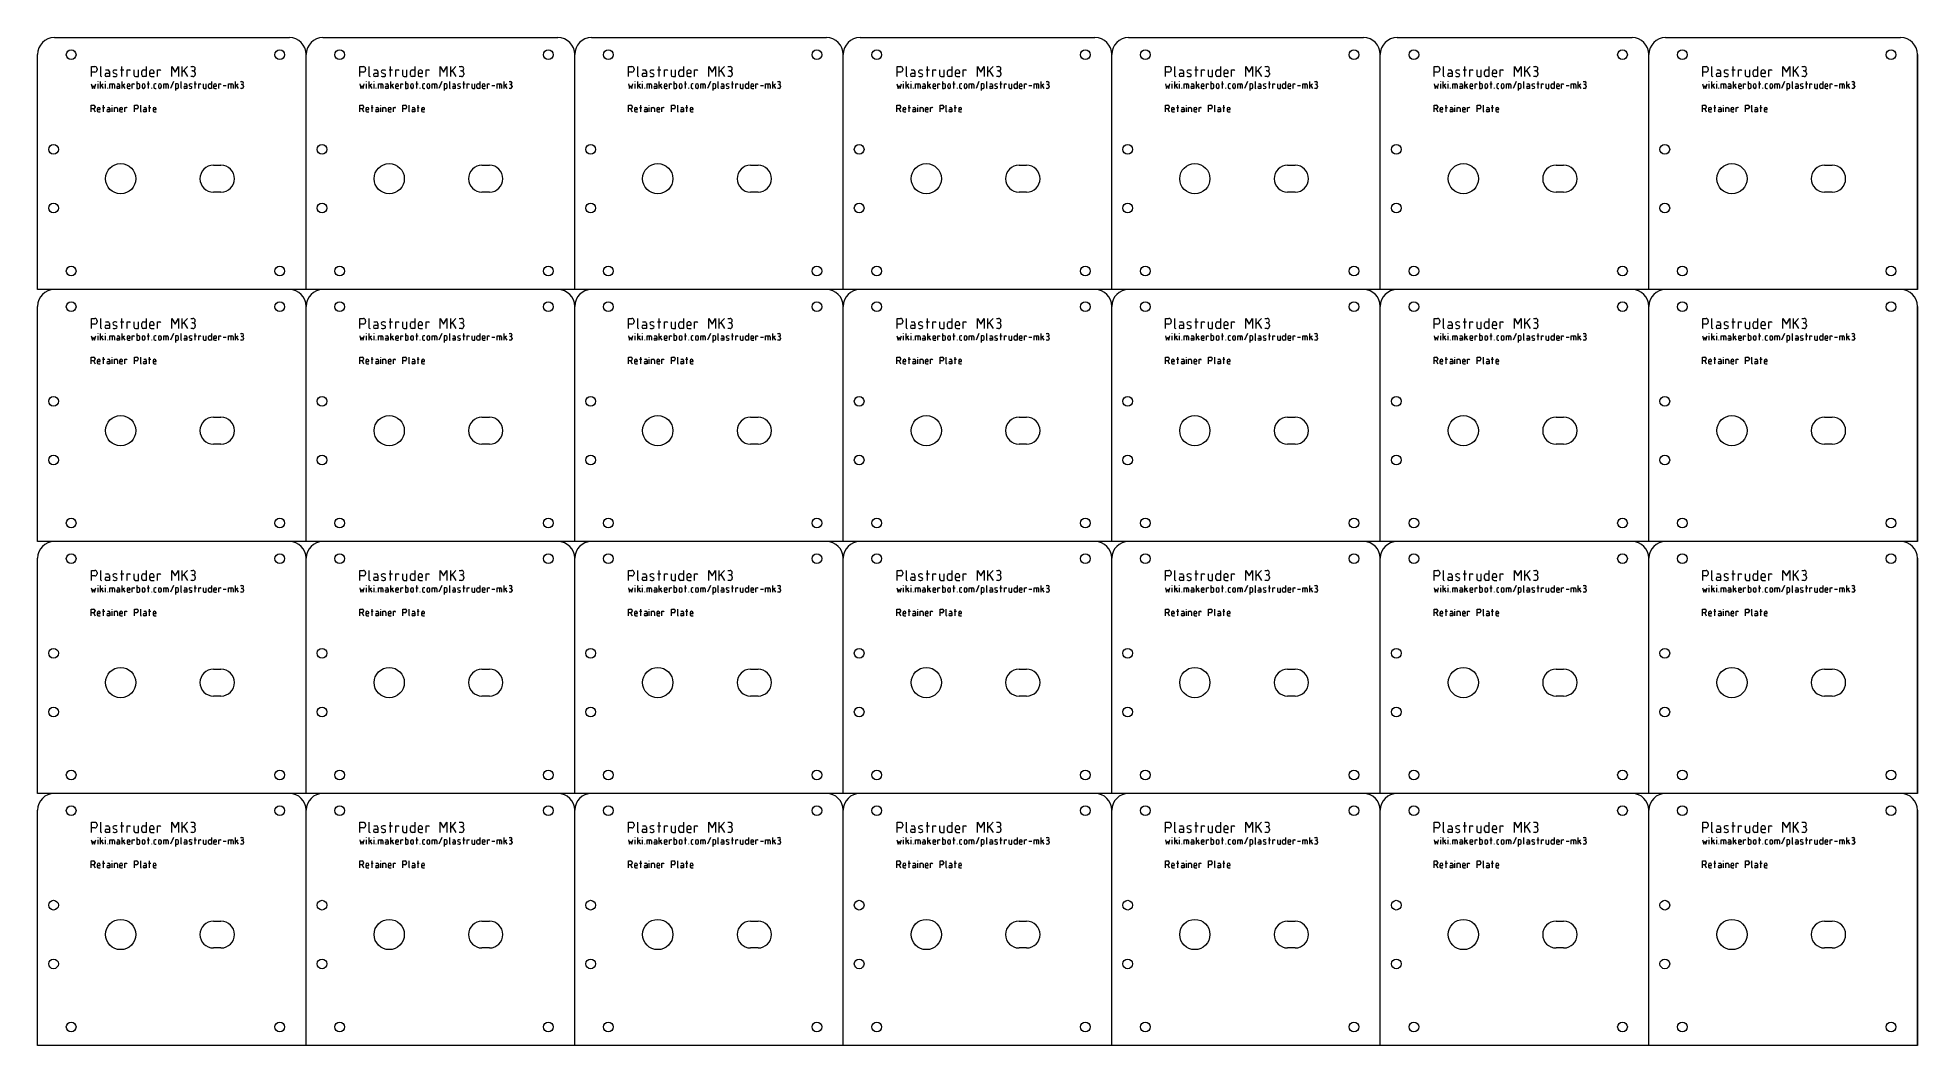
# Model space of a CAD drawing. Header units: millimetres. Extents: x 0 to 560, y 2 to 302.
import ezdxf

# ---------------------------------------------------------------- set-up
doc = ezdxf.new("R2010")
doc.units = ezdxf.units.MM
doc.layers.get('0').update_dxf_attribs({"linetype": 'CONTINUOUS', "lineweight": 25, "true_color": 0x000000})
doc.layers.add('Retainer Plate', color=7, linetype='CONTINUOUS', lineweight=0, true_color=0x000000)
doc.layers.add('Retainer Plate Text', color=4, linetype='CONTINUOUS', lineweight=0, true_color=0x00ffff)

msp = doc.modelspace()

# ---------------------------------------------------------------- linework, layer by layer
for p, q in [((560, 297.5), (560, 227.5)), ((560, 222.5), (560, 152.5)), ((560, 147.5), (560, 77.5)), ((560, 72.5), (560, 2.5))]:
    msp.add_line(p, q)
at = {"layer": 'Retainer Plate'}
for p, q in [((5, 302.5), (75, 302.5)), ((85, 302.5), (155, 302.5)), ((165, 302.5), (235, 302.5)), ((245, 302.5), (315, 302.5)), ((325, 302.5), (395, 302.5)), ((405, 302.5), (475, 302.5)), ((485, 302.5), (555, 302.5)), ((0, 227.5), (0, 297.5)), ((80, 227.5), (80, 297.5)), ((160, 227.5), (160, 297.5)), ((240, 227.5), (240, 297.5)), ((320, 227.5), (320, 297.5)), ((400, 227.5), (400, 297.5)), ((480, 227.5), (480, 297.5)), ((52.38, 264.5), (54.63, 264.5)), ((132.38, 264.5), (134.62, 264.5)), ((212.38, 264.5), (214.62, 264.5)), ((292.37, 264.5), (294.62, 264.5)), ((372.37, 264.5), (374.62, 264.5)), ((452.37, 264.5), (454.62, 264.5)), ((532.37, 264.5), (534.62, 264.5)), ((54.63, 256.5), (52.38, 256.5)), ((134.62, 256.5), (132.38, 256.5)), ((214.62, 256.5), (212.38, 256.5)), ((294.62, 256.5), (292.37, 256.5)), ((374.62, 256.5), (372.37, 256.5)), ((454.62, 256.5), (452.37, 256.5)), ((534.62, 256.5), (532.37, 256.5)), ((80, 227.5), (0, 227.5)), ((160, 227.5), (80, 227.5)), ((240, 227.5), (160, 227.5)), ((320, 227.5), (240, 227.5)), ((400, 227.5), (320, 227.5)), ((480, 227.5), (400, 227.5)), ((560, 227.5), (480, 227.5)), ((0, 152.5), (0, 222.5)), ((80, 152.5), (80, 222.5)), ((160, 152.5), (160, 222.5)), ((240, 152.5), (240, 222.5)), ((320, 152.5), (320, 222.5)), ((400, 152.5), (400, 222.5)), ((480, 152.5), (480, 222.5)), ((52.38, 189.5), (54.63, 189.5)), ((132.38, 189.5), (134.62, 189.5)), ((212.38, 189.5), (214.62, 189.5)), ((292.37, 189.5), (294.62, 189.5)), ((372.37, 189.5), (374.62, 189.5)), ((452.37, 189.5), (454.62, 189.5)), ((532.37, 189.5), (534.62, 189.5)), ((54.63, 181.5), (52.38, 181.5)), ((134.62, 181.5), (132.38, 181.5)), ((214.62, 181.5), (212.38, 181.5)), ((294.62, 181.5), (292.37, 181.5)), ((374.62, 181.5), (372.37, 181.5)), ((454.62, 181.5), (452.37, 181.5)), ((534.62, 181.5), (532.37, 181.5)), ((80, 152.5), (0, 152.5)), ((160, 152.5), (80, 152.5)), ((240, 152.5), (160, 152.5)), ((320, 152.5), (240, 152.5)), ((400, 152.5), (320, 152.5)), ((480, 152.5), (400, 152.5)), ((560, 152.5), (480, 152.5)), ((0, 77.5), (0, 147.5)), ((80, 77.5), (80, 147.5)), ((160, 77.5), (160, 147.5)), ((240, 77.5), (240, 147.5)), ((320, 77.5), (320, 147.5)), ((400, 77.5), (400, 147.5)), ((480, 77.5), (480, 147.5)), ((52.38, 114.5), (54.63, 114.5)), ((132.38, 114.5), (134.62, 114.5)), ((212.38, 114.5), (214.62, 114.5)), ((292.37, 114.5), (294.62, 114.5)), ((372.37, 114.5), (374.62, 114.5)), ((452.37, 114.5), (454.62, 114.5)), ((532.37, 114.5), (534.62, 114.5)), ((54.63, 106.5), (52.38, 106.5)), ((134.62, 106.5), (132.38, 106.5)), ((214.62, 106.5), (212.38, 106.5)), ((294.62, 106.5), (292.37, 106.5)), ((374.62, 106.5), (372.37, 106.5)), ((454.62, 106.5), (452.37, 106.5)), ((534.62, 106.5), (532.37, 106.5)), ((80, 77.5), (0, 77.5)), ((160, 77.5), (80, 77.5)), ((240, 77.5), (160, 77.5)), ((320, 77.5), (240, 77.5)), ((400, 77.5), (320, 77.5)), ((480, 77.5), (400, 77.5)), ((560, 77.5), (480, 77.5)), ((0, 2.5), (0, 72.5)), ((80, 2.5), (80, 72.5)), ((160, 2.5), (160, 72.5)), ((240, 2.5), (240, 72.5)), ((320, 2.5), (320, 72.5)), ((400, 2.5), (400, 72.5)), ((480, 2.5), (480, 72.5)), ((52.38, 39.5), (54.63, 39.5)), ((132.38, 39.5), (134.62, 39.5)), ((212.38, 39.5), (214.62, 39.5)), ((292.37, 39.5), (294.62, 39.5)), ((372.37, 39.5), (374.62, 39.5)), ((452.37, 39.5), (454.62, 39.5)), ((532.37, 39.5), (534.62, 39.5)), ((54.63, 31.5), (52.38, 31.5)), ((134.62, 31.5), (132.38, 31.5)), ((214.62, 31.5), (212.38, 31.5)), ((294.62, 31.5), (292.37, 31.5)), ((374.62, 31.5), (372.37, 31.5)), ((454.62, 31.5), (452.37, 31.5)), ((534.62, 31.5), (532.37, 31.5)), ((80, 2.5), (0, 2.5)), ((160, 2.5), (80, 2.5)), ((240, 2.5), (160, 2.5)), ((320, 2.5), (240, 2.5)), ((400, 2.5), (320, 2.5)), ((480, 2.5), (400, 2.5)), ((560, 2.5), (480, 2.5))]:
    msp.add_line(p, q, dxfattribs=at)
for centre, radius in [((10, 297.4), 1.45), ((72.15, 297.4), 1.45), ((90, 297.4), 1.45), ((152.15, 297.4), 1.45), ((170, 297.4), 1.45), ((232.15, 297.4), 1.45), ((250, 297.4), 1.45), ((312.15, 297.4), 1.45), ((330, 297.4), 1.45), ((392.15, 297.4), 1.45), ((410, 297.4), 1.45), ((472.15, 297.4), 1.45), ((490, 297.4), 1.45), ((552.15, 297.4), 1.45), ((4.75, 269.24), 1.45), ((84.75, 269.24), 1.45), ((164.75, 269.24), 1.45), ((244.75, 269.24), 1.45), ((324.75, 269.24), 1.45), ((404.75, 269.24), 1.45), ((484.75, 269.24), 1.45), ((24.75, 260.5), 4.5), ((104.75, 260.5), 4.5), ((184.75, 260.5), 4.5), ((264.75, 260.5), 4.5), ((344.75, 260.5), 4.5), ((424.75, 260.5), 4.5), ((504.75, 260.5), 4.5), ((4.75, 251.76), 1.45), ((84.75, 251.76), 1.45), ((164.75, 251.76), 1.45), ((244.75, 251.76), 1.45), ((324.75, 251.76), 1.45), ((404.75, 251.76), 1.45), ((484.75, 251.76), 1.45), ((10, 233), 1.45), ((72.15, 233), 1.45), ((90, 233), 1.45), ((152.15, 233), 1.45), ((170, 233), 1.45), ((232.15, 233), 1.45), ((250, 233), 1.45), ((312.15, 233), 1.45), ((330, 233), 1.45), ((392.15, 233), 1.45), ((410, 233), 1.45), ((472.15, 233), 1.45), ((490, 233), 1.45), ((552.15, 233), 1.45), ((10, 222.4), 1.45), ((72.15, 222.4), 1.45), ((90, 222.4), 1.45), ((152.15, 222.4), 1.45), ((170, 222.4), 1.45), ((232.15, 222.4), 1.45), ((250, 222.4), 1.45), ((312.15, 222.4), 1.45), ((330, 222.4), 1.45), ((392.15, 222.4), 1.45), ((410, 222.4), 1.45), ((472.15, 222.4), 1.45), ((490, 222.4), 1.45), ((552.15, 222.4), 1.45), ((4.75, 194.24), 1.45), ((84.75, 194.24), 1.45), ((164.75, 194.24), 1.45), ((244.75, 194.24), 1.45), ((324.75, 194.24), 1.45), ((404.75, 194.24), 1.45), ((484.75, 194.24), 1.45), ((24.75, 185.5), 4.5), ((104.75, 185.5), 4.5), ((184.75, 185.5), 4.5), ((264.75, 185.5), 4.5), ((344.75, 185.5), 4.5), ((424.75, 185.5), 4.5), ((504.75, 185.5), 4.5), ((4.75, 176.76), 1.45), ((84.75, 176.76), 1.45), ((164.75, 176.76), 1.45), ((244.75, 176.76), 1.45), ((324.75, 176.76), 1.45), ((404.75, 176.76), 1.45), ((484.75, 176.76), 1.45), ((10, 158), 1.45), ((72.15, 158), 1.45), ((90, 158), 1.45), ((152.15, 158), 1.45), ((170, 158), 1.45), ((232.15, 158), 1.45), ((250, 158), 1.45), ((312.15, 158), 1.45), ((330, 158), 1.45), ((392.15, 158), 1.45), ((410, 158), 1.45), ((472.15, 158), 1.45), ((490, 158), 1.45), ((552.15, 158), 1.45), ((10, 147.4), 1.45), ((72.15, 147.4), 1.45), ((90, 147.4), 1.45), ((152.15, 147.4), 1.45), ((170, 147.4), 1.45), ((232.15, 147.4), 1.45), ((250, 147.4), 1.45), ((312.15, 147.4), 1.45), ((330, 147.4), 1.45), ((392.15, 147.4), 1.45), ((410, 147.4), 1.45), ((472.15, 147.4), 1.45), ((490, 147.4), 1.45), ((552.15, 147.4), 1.45), ((4.75, 119.24), 1.45), ((84.75, 119.24), 1.45), ((164.75, 119.24), 1.45), ((244.75, 119.24), 1.45), ((324.75, 119.24), 1.45), ((404.75, 119.24), 1.45), ((484.75, 119.24), 1.45), ((24.75, 110.5), 4.5), ((104.75, 110.5), 4.5), ((184.75, 110.5), 4.5), ((264.75, 110.5), 4.5), ((344.75, 110.5), 4.5), ((424.75, 110.5), 4.5), ((504.75, 110.5), 4.5), ((4.75, 101.76), 1.45), ((84.75, 101.76), 1.45), ((164.75, 101.76), 1.45), ((244.75, 101.76), 1.45), ((324.75, 101.76), 1.45), ((404.75, 101.76), 1.45), ((484.75, 101.76), 1.45), ((10, 83), 1.45), ((72.15, 83), 1.45), ((90, 83), 1.45), ((152.15, 83), 1.45), ((170, 83), 1.45), ((232.15, 83), 1.45), ((250, 83), 1.45), ((312.15, 83), 1.45), ((330, 83), 1.45), ((392.15, 83), 1.45), ((410, 83), 1.45), ((472.15, 83), 1.45), ((490, 83), 1.45), ((552.15, 83), 1.45), ((10, 72.4), 1.45), ((72.15, 72.4), 1.45), ((90, 72.4), 1.45), ((152.15, 72.4), 1.45), ((170, 72.4), 1.45), ((232.15, 72.4), 1.45), ((250, 72.4), 1.45), ((312.15, 72.4), 1.45), ((330, 72.4), 1.45), ((392.15, 72.4), 1.45), ((410, 72.4), 1.45), ((472.15, 72.4), 1.45), ((490, 72.4), 1.45), ((552.15, 72.4), 1.45), ((4.75, 44.24), 1.45), ((84.75, 44.24), 1.45), ((164.75, 44.24), 1.45), ((244.75, 44.24), 1.45), ((324.75, 44.24), 1.45), ((404.75, 44.24), 1.45), ((484.75, 44.24), 1.45), ((24.75, 35.5), 4.5), ((104.75, 35.5), 4.5), ((184.75, 35.5), 4.5), ((264.75, 35.5), 4.5), ((344.75, 35.5), 4.5), ((424.75, 35.5), 4.5), ((504.75, 35.5), 4.5), ((4.75, 26.76), 1.45), ((84.75, 26.76), 1.45), ((164.75, 26.76), 1.45), ((244.75, 26.76), 1.45), ((324.75, 26.76), 1.45), ((404.75, 26.76), 1.45), ((484.75, 26.76), 1.45), ((10, 8), 1.45), ((72.15, 8), 1.45), ((90, 8), 1.45), ((152.15, 8), 1.45), ((170, 8), 1.45), ((232.15, 8), 1.45), ((250, 8), 1.45), ((312.15, 8), 1.45), ((330, 8), 1.45), ((392.15, 8), 1.45), ((410, 8), 1.45), ((472.15, 8), 1.45), ((490, 8), 1.45), ((552.15, 8), 1.45)]:
    msp.add_circle(centre, radius, dxfattribs=at)
for centre, radius, start, end in [((5, 297.5), 5, 90, 180), ((75, 297.5), 5, 0, 90), ((85, 297.5), 5, 90, 180), ((155, 297.5), 5, 0, 90), ((165, 297.5), 5, 90, 180), ((235, 297.5), 5, 0, 90), ((245, 297.5), 5, 90, 180), ((315, 297.5), 5, 0, 90), ((325, 297.5), 5, 90, 180), ((395, 297.5), 5, 0, 90), ((405, 297.5), 5, 90, 180), ((475, 297.5), 5, 0, 90), ((485, 297.5), 5, 90, 180), ((555, 297.5), 5, 0, 90), ((52.38, 260.5), 4, 90, 270), ((54.63, 260.5), 4, 270, 90), ((132.38, 260.5), 4, 90, 270), ((134.62, 260.5), 4, 270, 90), ((212.38, 260.5), 4, 90, 270), ((214.62, 260.5), 4, 270, 90), ((292.37, 260.5), 4, 90, 270), ((294.62, 260.5), 4, 270, 90), ((372.37, 260.5), 4, 90, 270), ((374.62, 260.5), 4, 270, 90), ((452.37, 260.5), 4, 90, 270), ((454.62, 260.5), 4, 270, 90), ((532.37, 260.5), 4, 90, 270), ((534.62, 260.5), 4, 270, 90), ((5, 222.5), 5, 90, 180), ((75, 222.5), 5, 0, 90), ((85, 222.5), 5, 90, 180), ((155, 222.5), 5, 0, 90), ((165, 222.5), 5, 90, 180), ((235, 222.5), 5, 0, 90), ((245, 222.5), 5, 90, 180), ((315, 222.5), 5, 0, 90), ((325, 222.5), 5, 90, 180), ((395, 222.5), 5, 0, 90), ((405, 222.5), 5, 90, 180), ((475, 222.5), 5, 0, 90), ((485, 222.5), 5, 90, 180), ((555, 222.5), 5, 0, 90), ((52.38, 185.5), 4, 90, 270), ((54.63, 185.5), 4, 270, 90), ((132.38, 185.5), 4, 90, 270), ((134.62, 185.5), 4, 270, 90), ((212.38, 185.5), 4, 90, 270), ((214.62, 185.5), 4, 270, 90), ((292.37, 185.5), 4, 90, 270), ((294.62, 185.5), 4, 270, 90), ((372.37, 185.5), 4, 90, 270), ((374.62, 185.5), 4, 270, 90), ((452.37, 185.5), 4, 90, 270), ((454.62, 185.5), 4, 270, 90), ((532.37, 185.5), 4, 90, 270), ((534.62, 185.5), 4, 270, 90), ((5, 147.5), 5, 90, 180), ((75, 147.5), 5, 0, 90), ((85, 147.5), 5, 90, 180), ((155, 147.5), 5, 0, 90), ((165, 147.5), 5, 90, 180), ((235, 147.5), 5, 0, 90), ((245, 147.5), 5, 90, 180), ((315, 147.5), 5, 0, 90), ((325, 147.5), 5, 90, 180), ((395, 147.5), 5, 0, 90), ((405, 147.5), 5, 90, 180), ((475, 147.5), 5, 0, 90), ((485, 147.5), 5, 90, 180), ((555, 147.5), 5, 0, 90), ((52.38, 110.5), 4, 90, 270), ((54.63, 110.5), 4, 270, 90), ((132.38, 110.5), 4, 90, 270), ((134.62, 110.5), 4, 270, 90), ((212.38, 110.5), 4, 90, 270), ((214.62, 110.5), 4, 270, 90), ((292.37, 110.5), 4, 90, 270), ((294.62, 110.5), 4, 270, 90), ((372.37, 110.5), 4, 90, 270), ((374.62, 110.5), 4, 270, 90), ((452.37, 110.5), 4, 90, 270), ((454.62, 110.5), 4, 270, 90), ((532.37, 110.5), 4, 90, 270), ((534.62, 110.5), 4, 270, 90), ((5, 72.5), 5, 90, 180), ((75, 72.5), 5, 0, 90), ((85, 72.5), 5, 90, 180), ((155, 72.5), 5, 0, 90), ((165, 72.5), 5, 90, 180), ((235, 72.5), 5, 0, 90), ((245, 72.5), 5, 90, 180), ((315, 72.5), 5, 0, 90), ((325, 72.5), 5, 90, 180), ((395, 72.5), 5, 0, 90), ((405, 72.5), 5, 90, 180), ((475, 72.5), 5, 0, 90), ((485, 72.5), 5, 90, 180), ((555, 72.5), 5, 0, 90), ((52.38, 35.5), 4, 90, 270), ((54.63, 35.5), 4, 270, 90), ((132.38, 35.5), 4, 90, 270), ((134.62, 35.5), 4, 270, 90), ((212.38, 35.5), 4, 90, 270), ((214.62, 35.5), 4, 270, 90), ((292.37, 35.5), 4, 90, 270), ((294.62, 35.5), 4, 270, 90), ((372.37, 35.5), 4, 90, 270), ((374.62, 35.5), 4, 270, 90), ((452.37, 35.5), 4, 90, 270), ((454.62, 35.5), 4, 270, 90), ((532.37, 35.5), 4, 90, 270), ((534.62, 35.5), 4, 270, 90)]:
    msp.add_arc(centre, radius, start, end, dxfattribs=at)
at = {"layer": 'Retainer Plate Text'}
for p, q in [((16.04, 290.9), (16.04, 293.9)), ((16.04, 293.9), (17.04, 293.9)), ((17.04, 292.23), (16.04, 292.23)), ((17.71, 293.23), (17.71, 292.9)), ((18.71, 293.9), (18.71, 291.23)), ((20.21, 292.9), (20.88, 292.9)), ((20.54, 291.9), (21.38, 291.9)), ((21.38, 292.4), (21.38, 290.9)), ((22.65, 292.04), (23.44, 291.72)), ((24.71, 292.9), (25.71, 292.9)), ((25.04, 293.9), (25.04, 290.9)), ((26.71, 290.9), (26.71, 292.9)), ((26.71, 292.9), (27.37, 292.9)), ((28.71, 292.9), (28.71, 291.4)), ((30.04, 290.9), (30.04, 292.9)), ((31.04, 291.4), (31.04, 292.4)), ((31.54, 292.9), (32.37, 292.9)), ((32.37, 293.9), (32.37, 290.9)), ((33.37, 292.23), (33.37, 291.4)), ((33.37, 291.9), (34.71, 291.9)), ((34.71, 291.9), (34.71, 292.23)), ((35.71, 290.9), (35.71, 292.9)), ((35.71, 292.9), (36.37, 292.9)), ((39.96, 290.9), (39.96, 293.9)), ((39.96, 293.9), (40.96, 292.23)), ((40.96, 292.23), (41.96, 293.9)), ((41.96, 293.9), (41.96, 290.9)), ((42.96, 293.9), (42.96, 290.9)), ((42.96, 292.07), (44.62, 293.9)), ((43.52, 292.68), (44.62, 290.9)), ((45.62, 293.9), (46.29, 293.9)), ((46.29, 292.57), (45.96, 292.57)), ((46.96, 291.9), (46.96, 291.57)), ((96.04, 290.9), (96.04, 293.9)), ((96.04, 293.9), (97.04, 293.9)), ((97.04, 292.23), (96.04, 292.23)), ((97.71, 293.23), (97.71, 292.9)), ((98.71, 293.9), (98.71, 291.23)), ((100.21, 292.9), (100.88, 292.9)), ((100.54, 291.9), (101.38, 291.9)), ((101.38, 292.4), (101.38, 290.9)), ((102.65, 292.04), (103.44, 291.72)), ((104.71, 292.9), (105.71, 292.9)), ((105.04, 293.9), (105.04, 290.9)), ((106.71, 290.9), (106.71, 292.9)), ((106.71, 292.9), (107.37, 292.9)), ((108.71, 292.9), (108.71, 291.4)), ((110.04, 290.9), (110.04, 292.9)), ((111.04, 291.4), (111.04, 292.4)), ((111.54, 292.9), (112.37, 292.9)), ((112.37, 293.9), (112.37, 290.9)), ((113.37, 292.23), (113.37, 291.4)), ((113.37, 291.9), (114.71, 291.9)), ((114.71, 291.9), (114.71, 292.23)), ((115.71, 290.9), (115.71, 292.9)), ((115.71, 292.9), (116.37, 292.9)), ((119.96, 290.9), (119.96, 293.9)), ((119.96, 293.9), (120.96, 292.23)), ((120.96, 292.23), (121.96, 293.9)), ((121.96, 293.9), (121.96, 290.9)), ((122.96, 293.9), (122.96, 290.9)), ((122.96, 292.07), (124.62, 293.9)), ((123.52, 292.68), (124.62, 290.9)), ((125.62, 293.9), (126.29, 293.9)), ((126.29, 292.57), (125.96, 292.57)), ((126.96, 291.9), (126.96, 291.57)), ((176.04, 290.9), (176.04, 293.9)), ((176.04, 293.9), (177.04, 293.9)), ((177.04, 292.23), (176.04, 292.23)), ((177.71, 293.23), (177.71, 292.9)), ((178.71, 293.9), (178.71, 291.23)), ((180.21, 292.9), (180.88, 292.9)), ((180.54, 291.9), (181.38, 291.9)), ((181.38, 292.4), (181.38, 290.9)), ((182.65, 292.04), (183.44, 291.72)), ((184.71, 292.9), (185.71, 292.9)), ((185.04, 293.9), (185.04, 290.9)), ((186.71, 290.9), (186.71, 292.9)), ((186.71, 292.9), (187.37, 292.9)), ((188.71, 292.9), (188.71, 291.4)), ((190.04, 290.9), (190.04, 292.9)), ((191.04, 291.4), (191.04, 292.4)), ((191.54, 292.9), (192.37, 292.9)), ((192.37, 293.9), (192.37, 290.9)), ((193.37, 292.23), (193.37, 291.4)), ((193.37, 291.9), (194.71, 291.9)), ((194.71, 291.9), (194.71, 292.23)), ((195.71, 290.9), (195.71, 292.9)), ((195.71, 292.9), (196.37, 292.9)), ((199.96, 290.9), (199.96, 293.9)), ((199.96, 293.9), (200.96, 292.23)), ((200.96, 292.23), (201.96, 293.9)), ((201.96, 293.9), (201.96, 290.9)), ((202.96, 293.9), (202.96, 290.9)), ((202.96, 292.07), (204.62, 293.9)), ((203.52, 292.68), (204.62, 290.9)), ((205.62, 293.9), (206.29, 293.9)), ((206.29, 292.57), (205.96, 292.57)), ((206.96, 291.9), (206.96, 291.57)), ((256.04, 290.9), (256.04, 293.9)), ((256.04, 293.9), (257.04, 293.9)), ((257.04, 292.23), (256.04, 292.23)), ((257.71, 293.23), (257.71, 292.9)), ((258.71, 293.9), (258.71, 291.23)), ((260.21, 292.9), (260.88, 292.9)), ((260.54, 291.9), (261.38, 291.9)), ((261.38, 292.4), (261.38, 290.9)), ((262.65, 292.04), (263.44, 291.72)), ((264.71, 292.9), (265.71, 292.9)), ((265.04, 293.9), (265.04, 290.9)), ((266.71, 290.9), (266.71, 292.9)), ((266.71, 292.9), (267.37, 292.9)), ((268.71, 292.9), (268.71, 291.4)), ((270.04, 290.9), (270.04, 292.9)), ((271.04, 291.4), (271.04, 292.4)), ((271.54, 292.9), (272.37, 292.9)), ((272.37, 293.9), (272.37, 290.9)), ((273.37, 292.23), (273.37, 291.4)), ((273.37, 291.9), (274.71, 291.9)), ((274.71, 291.9), (274.71, 292.23)), ((275.71, 290.9), (275.71, 292.9)), ((275.71, 292.9), (276.37, 292.9)), ((279.96, 290.9), (279.96, 293.9)), ((279.96, 293.9), (280.96, 292.23)), ((280.96, 292.23), (281.96, 293.9)), ((281.96, 293.9), (281.96, 290.9)), ((282.96, 293.9), (282.96, 290.9)), ((282.96, 292.07), (284.62, 293.9)), ((283.52, 292.68), (284.62, 290.9)), ((285.62, 293.9), (286.29, 293.9)), ((286.29, 292.57), (285.96, 292.57)), ((286.96, 291.9), (286.96, 291.57)), ((336.04, 290.9), (336.04, 293.9)), ((336.04, 293.9), (337.04, 293.9)), ((337.04, 292.23), (336.04, 292.23)), ((337.71, 293.23), (337.71, 292.9)), ((338.71, 293.9), (338.71, 291.23)), ((340.21, 292.9), (340.88, 292.9)), ((340.54, 291.9), (341.38, 291.9)), ((341.38, 292.4), (341.38, 290.9)), ((342.65, 292.04), (343.44, 291.72)), ((344.71, 292.9), (345.71, 292.9)), ((345.04, 293.9), (345.04, 290.9)), ((346.71, 290.9), (346.71, 292.9)), ((346.71, 292.9), (347.37, 292.9)), ((348.71, 292.9), (348.71, 291.4)), ((350.04, 290.9), (350.04, 292.9)), ((351.04, 291.4), (351.04, 292.4)), ((351.54, 292.9), (352.37, 292.9)), ((352.37, 293.9), (352.37, 290.9)), ((353.37, 292.23), (353.37, 291.4)), ((353.37, 291.9), (354.71, 291.9)), ((354.71, 291.9), (354.71, 292.23)), ((355.71, 290.9), (355.71, 292.9)), ((355.71, 292.9), (356.37, 292.9)), ((359.96, 290.9), (359.96, 293.9)), ((359.96, 293.9), (360.96, 292.23)), ((360.96, 292.23), (361.96, 293.9)), ((361.96, 293.9), (361.96, 290.9)), ((362.96, 293.9), (362.96, 290.9)), ((362.96, 292.07), (364.62, 293.9)), ((363.52, 292.68), (364.62, 290.9)), ((365.62, 293.9), (366.29, 293.9)), ((366.29, 292.57), (365.96, 292.57)), ((366.96, 291.9), (366.96, 291.57)), ((416.04, 290.9), (416.04, 293.9)), ((416.04, 293.9), (417.04, 293.9)), ((417.04, 292.23), (416.04, 292.23)), ((417.71, 293.23), (417.71, 292.9)), ((418.71, 293.9), (418.71, 291.23)), ((420.21, 292.9), (420.88, 292.9)), ((420.54, 291.9), (421.38, 291.9)), ((421.38, 292.4), (421.38, 290.9)), ((422.65, 292.04), (423.44, 291.72)), ((424.71, 292.9), (425.71, 292.9)), ((425.04, 293.9), (425.04, 290.9)), ((426.71, 290.9), (426.71, 292.9)), ((426.71, 292.9), (427.37, 292.9)), ((428.71, 292.9), (428.71, 291.4)), ((430.04, 290.9), (430.04, 292.9)), ((431.04, 291.4), (431.04, 292.4)), ((431.54, 292.9), (432.37, 292.9)), ((432.37, 293.9), (432.37, 290.9)), ((433.37, 292.23), (433.37, 291.4)), ((433.37, 291.9), (434.71, 291.9)), ((434.71, 291.9), (434.71, 292.23)), ((435.71, 290.9), (435.71, 292.9)), ((435.71, 292.9), (436.37, 292.9)), ((439.96, 290.9), (439.96, 293.9)), ((439.96, 293.9), (440.96, 292.23)), ((440.96, 292.23), (441.96, 293.9)), ((441.96, 293.9), (441.96, 290.9)), ((442.96, 293.9), (442.96, 290.9)), ((442.96, 292.07), (444.62, 293.9)), ((443.52, 292.68), (444.62, 290.9)), ((445.62, 293.9), (446.29, 293.9)), ((446.29, 292.57), (445.96, 292.57)), ((446.96, 291.9), (446.96, 291.57)), ((496.04, 290.9), (496.04, 293.9)), ((496.04, 293.9), (497.04, 293.9)), ((497.04, 292.23), (496.04, 292.23)), ((497.71, 293.23), (497.71, 292.9)), ((498.71, 293.9), (498.71, 291.23)), ((500.21, 292.9), (500.88, 292.9)), ((500.54, 291.9), (501.38, 291.9)), ((501.38, 292.4), (501.38, 290.9)), ((502.65, 292.04), (503.44, 291.72)), ((504.71, 292.9), (505.71, 292.9)), ((505.04, 293.9), (505.04, 290.9)), ((506.71, 290.9), (506.71, 292.9)), ((506.71, 292.9), (507.37, 292.9)), ((508.71, 292.9), (508.71, 291.4)), ((510.04, 290.9), (510.04, 292.9)), ((511.04, 291.4), (511.04, 292.4)), ((511.54, 292.9), (512.37, 292.9)), ((512.37, 293.9), (512.37, 290.9)), ((513.37, 292.23), (513.37, 291.4)), ((513.37, 291.9), (514.71, 291.9)), ((514.71, 291.9), (514.71, 292.23)), ((515.71, 290.9), (515.71, 292.9)), ((515.71, 292.9), (516.37, 292.9)), ((519.96, 290.9), (519.96, 293.9)), ((519.96, 293.9), (520.96, 292.23)), ((520.96, 292.23), (521.96, 293.9)), ((521.96, 293.9), (521.96, 290.9)), ((522.96, 293.9), (522.96, 290.9)), ((522.96, 292.07), (524.62, 293.9)), ((523.52, 292.68), (524.62, 290.9)), ((525.62, 293.9), (526.29, 293.9)), ((526.29, 292.57), (525.96, 292.57)), ((526.96, 291.9), (526.96, 291.57)), ((16, 288.73), (16.33, 287.4)), ((16.33, 287.4), (16.67, 288.29)), ((16.67, 288.29), (17, 287.4)), ((17, 287.4), (17.33, 288.73)), ((18, 289.29), (18, 289.4)), ((18, 287.4), (18, 288.73)), ((18.67, 289.4), (18.67, 287.4)), ((18.67, 288.18), (19.56, 288.73)), ((18.96, 288.36), (19.56, 287.4)), ((20.22, 289.29), (20.22, 289.4)), ((20.22, 287.4), (20.22, 288.73)), ((21.38, 290.9), (20.54, 290.9)), ((20.89, 287.4), (20.89, 287.51)), ((21.56, 287.4), (21.56, 288.73)), ((21.56, 288.73), (22.56, 288.73)), ((22.22, 288.73), (22.22, 287.4)), ((22.89, 288.4), (22.89, 287.4)), ((23.67, 288.73), (24.11, 288.73)), ((23.89, 288.07), (24.44, 288.07)), ((24.44, 287.4), (23.89, 287.4)), ((24.44, 288.4), (24.44, 287.4)), ((25.11, 289.4), (25.11, 287.4)), ((25.11, 288.18), (26, 288.73)), ((25.4, 288.36), (26, 287.4)), ((26.67, 288.29), (26.67, 287.73)), ((26.67, 288.07), (27.56, 288.07)), ((27, 287.4), (27.56, 287.4)), ((27.56, 288.07), (27.56, 288.29)), ((28.22, 287.4), (28.22, 288.73)), ((28.22, 288.73), (28.67, 288.73)), ((29.21, 290.9), (30.04, 290.9)), ((29.56, 289.4), (29.56, 287.4)), ((30.11, 288.73), (29.56, 288.73)), ((29.56, 287.4), (30.11, 287.4)), ((30.44, 287.73), (30.44, 288.4)), ((31.11, 288.29), (31.11, 287.84)), ((32.37, 290.9), (31.54, 290.9)), ((32, 287.84), (32, 288.29)), ((32.67, 288.73), (33.33, 288.73)), ((32.89, 289.4), (32.89, 287.4)), ((33.87, 290.9), (34.71, 290.9)), ((34, 287.4), (34, 287.51)), ((34.67, 288.4), (34.67, 287.73)), ((35.33, 288.73), (35, 288.73)), ((35, 287.4), (35.33, 287.4)), ((36, 288.29), (36, 287.84)), ((36.89, 287.84), (36.89, 288.29)), ((37.56, 287.4), (37.56, 288.73)), ((37.56, 288.73), (38.56, 288.73)), ((38.22, 288.73), (38.22, 287.4)), ((38.89, 288.4), (38.89, 287.4)), ((40.44, 289.4), (39.56, 287.4)), ((41.67, 288.73), (41.11, 288.73)), ((41.11, 288.73), (41.11, 286.73)), ((41.11, 287.4), (41.67, 287.4)), ((42, 287.73), (42, 288.4)), ((42.67, 289.4), (42.67, 287.62)), ((43.67, 288.73), (44.11, 288.73)), ((43.89, 288.07), (44.44, 288.07)), ((44.44, 287.4), (43.89, 287.4)), ((44.44, 288.4), (44.44, 287.4)), ((45.29, 288.16), (45.82, 287.95)), ((46.29, 290.9), (45.62, 290.9)), ((46.67, 288.73), (47.33, 288.73)), ((46.89, 289.4), (46.89, 287.4)), ((48, 287.4), (48, 288.73)), ((48, 288.73), (48.44, 288.73)), ((49.33, 288.73), (49.33, 287.73)), ((49.67, 287.4), (50.22, 287.4)), ((50.22, 287.4), (50.22, 288.73)), ((50.89, 287.73), (50.89, 288.4)), ((51.22, 288.73), (51.78, 288.73)), ((51.78, 287.4), (51.22, 287.4)), ((51.78, 289.4), (51.78, 287.4)), ((52.44, 288.29), (52.44, 287.73)), ((52.44, 288.07), (53.33, 288.07)), ((52.78, 287.4), (53.33, 287.4)), ((53.33, 288.07), (53.33, 288.29)), ((54, 287.4), (54, 288.73)), ((54, 288.73), (54.44, 288.73)), ((55.33, 288.29), (56.22, 288.29)), ((56.89, 287.4), (56.89, 288.73)), ((56.89, 288.73), (57.89, 288.73)), ((57.56, 288.73), (57.56, 287.4)), ((58.22, 288.4), (58.22, 287.4)), ((58.89, 289.4), (58.89, 287.4)), ((58.89, 288.18), (59.78, 288.73)), ((59.18, 288.36), (59.78, 287.4)), ((60.44, 289.4), (60.89, 289.4)), ((60.89, 287.4), (60.44, 287.4)), ((60.89, 288.51), (60.67, 288.51)), ((61.33, 288.07), (61.33, 287.84)), ((96, 288.73), (96.33, 287.4)), ((96.33, 287.4), (96.67, 288.29)), ((96.67, 288.29), (97, 287.4)), ((97, 287.4), (97.33, 288.73)), ((98, 289.29), (98, 289.4)), ((98, 287.4), (98, 288.73)), ((98.67, 289.4), (98.67, 287.4)), ((98.67, 288.18), (99.56, 288.73)), ((98.96, 288.36), (99.56, 287.4)), ((100.22, 289.29), (100.22, 289.4)), ((100.22, 287.4), (100.22, 288.73)), ((101.38, 290.9), (100.54, 290.9)), ((100.89, 287.4), (100.89, 287.51)), ((101.56, 287.4), (101.56, 288.73)), ((101.56, 288.73), (102.56, 288.73)), ((102.22, 288.73), (102.22, 287.4)), ((102.89, 288.4), (102.89, 287.4)), ((103.67, 288.73), (104.11, 288.73)), ((103.89, 288.07), (104.44, 288.07)), ((104.44, 287.4), (103.89, 287.4)), ((104.44, 288.4), (104.44, 287.4)), ((105.11, 289.4), (105.11, 287.4)), ((105.11, 288.18), (106, 288.73)), ((105.4, 288.36), (106, 287.4)), ((106.67, 288.29), (106.67, 287.73)), ((106.67, 288.07), (107.56, 288.07)), ((107, 287.4), (107.56, 287.4)), ((107.56, 288.07), (107.56, 288.29)), ((108.22, 287.4), (108.22, 288.73)), ((108.22, 288.73), (108.67, 288.73)), ((109.21, 290.9), (110.04, 290.9)), ((109.56, 289.4), (109.56, 287.4)), ((110.11, 288.73), (109.56, 288.73)), ((109.56, 287.4), (110.11, 287.4)), ((110.44, 287.73), (110.44, 288.4)), ((111.11, 288.29), (111.11, 287.84)), ((112.37, 290.9), (111.54, 290.9)), ((112, 287.84), (112, 288.29)), ((112.67, 288.73), (113.33, 288.73)), ((112.89, 289.4), (112.89, 287.4)), ((113.87, 290.9), (114.71, 290.9)), ((114, 287.4), (114, 287.51)), ((114.67, 288.4), (114.67, 287.73)), ((115.33, 288.73), (115, 288.73)), ((115, 287.4), (115.33, 287.4)), ((116, 288.29), (116, 287.84)), ((116.89, 287.84), (116.89, 288.29)), ((117.56, 287.4), (117.56, 288.73)), ((117.56, 288.73), (118.56, 288.73)), ((118.22, 288.73), (118.22, 287.4)), ((118.89, 288.4), (118.89, 287.4)), ((120.44, 289.4), (119.56, 287.4)), ((121.67, 288.73), (121.11, 288.73)), ((121.11, 288.73), (121.11, 286.73)), ((121.11, 287.4), (121.67, 287.4)), ((122, 287.73), (122, 288.4)), ((122.67, 289.4), (122.67, 287.62)), ((123.67, 288.73), (124.11, 288.73)), ((123.89, 288.07), (124.44, 288.07)), ((124.44, 287.4), (123.89, 287.4)), ((124.44, 288.4), (124.44, 287.4)), ((125.29, 288.16), (125.82, 287.95)), ((126.29, 290.9), (125.62, 290.9)), ((126.67, 288.73), (127.33, 288.73)), ((126.89, 289.4), (126.89, 287.4)), ((128, 287.4), (128, 288.73)), ((128, 288.73), (128.44, 288.73)), ((129.33, 288.73), (129.33, 287.73)), ((129.67, 287.4), (130.22, 287.4)), ((130.22, 287.4), (130.22, 288.73)), ((130.89, 287.73), (130.89, 288.4)), ((131.22, 288.73), (131.78, 288.73)), ((131.78, 287.4), (131.22, 287.4)), ((131.78, 289.4), (131.78, 287.4)), ((132.44, 288.29), (132.44, 287.73)), ((132.44, 288.07), (133.33, 288.07)), ((132.78, 287.4), (133.33, 287.4)), ((133.33, 288.07), (133.33, 288.29)), ((134, 287.4), (134, 288.73)), ((134, 288.73), (134.44, 288.73)), ((135.33, 288.29), (136.22, 288.29)), ((136.89, 287.4), (136.89, 288.73)), ((136.89, 288.73), (137.89, 288.73)), ((137.56, 288.73), (137.56, 287.4)), ((138.22, 288.4), (138.22, 287.4)), ((138.89, 289.4), (138.89, 287.4)), ((138.89, 288.18), (139.78, 288.73)), ((139.18, 288.36), (139.78, 287.4)), ((140.44, 289.4), (140.89, 289.4)), ((140.89, 287.4), (140.44, 287.4)), ((140.89, 288.51), (140.67, 288.51)), ((141.33, 288.07), (141.33, 287.84)), ((176, 288.73), (176.33, 287.4)), ((176.33, 287.4), (176.67, 288.29)), ((176.67, 288.29), (177, 287.4)), ((177, 287.4), (177.33, 288.73)), ((178, 289.29), (178, 289.4)), ((178, 287.4), (178, 288.73)), ((178.67, 289.4), (178.67, 287.4)), ((178.67, 288.18), (179.56, 288.73)), ((178.96, 288.36), (179.56, 287.4)), ((180.22, 289.29), (180.22, 289.4)), ((180.22, 287.4), (180.22, 288.73)), ((181.38, 290.9), (180.54, 290.9)), ((180.89, 287.4), (180.89, 287.51)), ((181.56, 287.4), (181.56, 288.73)), ((181.56, 288.73), (182.56, 288.73)), ((182.22, 288.73), (182.22, 287.4)), ((182.89, 288.4), (182.89, 287.4)), ((183.67, 288.73), (184.11, 288.73)), ((183.89, 288.07), (184.44, 288.07)), ((184.44, 287.4), (183.89, 287.4)), ((184.44, 288.4), (184.44, 287.4)), ((185.11, 289.4), (185.11, 287.4)), ((185.11, 288.18), (186, 288.73)), ((185.4, 288.36), (186, 287.4)), ((186.67, 288.29), (186.67, 287.73)), ((186.67, 288.07), (187.56, 288.07)), ((187, 287.4), (187.56, 287.4)), ((187.56, 288.07), (187.56, 288.29)), ((188.22, 287.4), (188.22, 288.73)), ((188.22, 288.73), (188.67, 288.73)), ((189.21, 290.9), (190.04, 290.9)), ((189.56, 289.4), (189.56, 287.4)), ((190.11, 288.73), (189.56, 288.73)), ((189.56, 287.4), (190.11, 287.4)), ((190.44, 287.73), (190.44, 288.4)), ((191.11, 288.29), (191.11, 287.84)), ((192.37, 290.9), (191.54, 290.9)), ((192, 287.84), (192, 288.29)), ((192.67, 288.73), (193.33, 288.73)), ((192.89, 289.4), (192.89, 287.4)), ((193.87, 290.9), (194.71, 290.9)), ((194, 287.4), (194, 287.51)), ((194.67, 288.4), (194.67, 287.73)), ((195.33, 288.73), (195, 288.73)), ((195, 287.4), (195.33, 287.4)), ((196, 288.29), (196, 287.84)), ((196.89, 287.84), (196.89, 288.29)), ((197.56, 287.4), (197.56, 288.73)), ((197.56, 288.73), (198.56, 288.73)), ((198.22, 288.73), (198.22, 287.4)), ((198.89, 288.4), (198.89, 287.4)), ((200.44, 289.4), (199.56, 287.4)), ((201.67, 288.73), (201.11, 288.73)), ((201.11, 288.73), (201.11, 286.73)), ((201.11, 287.4), (201.67, 287.4)), ((202, 287.73), (202, 288.4)), ((202.67, 289.4), (202.67, 287.62)), ((203.67, 288.73), (204.11, 288.73)), ((203.89, 288.07), (204.44, 288.07)), ((204.44, 287.4), (203.89, 287.4)), ((204.44, 288.4), (204.44, 287.4)), ((205.29, 288.16), (205.82, 287.95)), ((206.29, 290.9), (205.62, 290.9)), ((206.67, 288.73), (207.33, 288.73)), ((206.89, 289.4), (206.89, 287.4)), ((208, 287.4), (208, 288.73)), ((208, 288.73), (208.44, 288.73)), ((209.33, 288.73), (209.33, 287.73)), ((209.67, 287.4), (210.22, 287.4)), ((210.22, 287.4), (210.22, 288.73)), ((210.89, 287.73), (210.89, 288.4)), ((211.22, 288.73), (211.78, 288.73)), ((211.78, 287.4), (211.22, 287.4)), ((211.78, 289.4), (211.78, 287.4)), ((212.44, 288.29), (212.44, 287.73)), ((212.44, 288.07), (213.33, 288.07)), ((212.78, 287.4), (213.33, 287.4)), ((213.33, 288.07), (213.33, 288.29)), ((214, 287.4), (214, 288.73)), ((214, 288.73), (214.44, 288.73)), ((215.33, 288.29), (216.22, 288.29)), ((216.89, 287.4), (216.89, 288.73)), ((216.89, 288.73), (217.89, 288.73)), ((217.56, 288.73), (217.56, 287.4)), ((218.22, 288.4), (218.22, 287.4)), ((218.89, 289.4), (218.89, 287.4)), ((218.89, 288.18), (219.78, 288.73)), ((219.18, 288.36), (219.78, 287.4)), ((220.44, 289.4), (220.89, 289.4)), ((220.89, 287.4), (220.44, 287.4)), ((220.89, 288.51), (220.67, 288.51)), ((221.33, 288.07), (221.33, 287.84)), ((256, 288.73), (256.33, 287.4)), ((256.33, 287.4), (256.67, 288.29)), ((256.67, 288.29), (257, 287.4)), ((257, 287.4), (257.33, 288.73)), ((258, 289.29), (258, 289.4)), ((258, 287.4), (258, 288.73)), ((258.67, 289.4), (258.67, 287.4)), ((258.67, 288.18), (259.56, 288.73)), ((258.96, 288.36), (259.56, 287.4)), ((260.22, 289.29), (260.22, 289.4)), ((260.22, 287.4), (260.22, 288.73)), ((261.38, 290.9), (260.54, 290.9)), ((260.89, 287.4), (260.89, 287.51)), ((261.56, 287.4), (261.56, 288.73)), ((261.56, 288.73), (262.56, 288.73)), ((262.22, 288.73), (262.22, 287.4)), ((262.89, 288.4), (262.89, 287.4)), ((263.67, 288.73), (264.11, 288.73)), ((263.89, 288.07), (264.44, 288.07)), ((264.44, 287.4), (263.89, 287.4)), ((264.44, 288.4), (264.44, 287.4)), ((265.11, 289.4), (265.11, 287.4)), ((265.11, 288.18), (266, 288.73)), ((265.4, 288.36), (266, 287.4)), ((266.67, 288.29), (266.67, 287.73)), ((266.67, 288.07), (267.56, 288.07)), ((267, 287.4), (267.56, 287.4)), ((267.56, 288.07), (267.56, 288.29)), ((268.22, 287.4), (268.22, 288.73)), ((268.22, 288.73), (268.67, 288.73)), ((269.21, 290.9), (270.04, 290.9)), ((269.56, 289.4), (269.56, 287.4)), ((270.11, 288.73), (269.56, 288.73)), ((269.56, 287.4), (270.11, 287.4)), ((270.44, 287.73), (270.44, 288.4)), ((271.11, 288.29), (271.11, 287.84)), ((272.37, 290.9), (271.54, 290.9)), ((272, 287.84), (272, 288.29)), ((272.67, 288.73), (273.33, 288.73)), ((272.89, 289.4), (272.89, 287.4)), ((273.87, 290.9), (274.71, 290.9)), ((274, 287.4), (274, 287.51)), ((274.67, 288.4), (274.67, 287.73)), ((275.33, 288.73), (275, 288.73)), ((275, 287.4), (275.33, 287.4)), ((276, 288.29), (276, 287.84)), ((276.89, 287.84), (276.89, 288.29)), ((277.56, 287.4), (277.56, 288.73)), ((277.56, 288.73), (278.56, 288.73)), ((278.22, 288.73), (278.22, 287.4)), ((278.89, 288.4), (278.89, 287.4)), ((280.44, 289.4), (279.56, 287.4)), ((281.67, 288.73), (281.11, 288.73)), ((281.11, 288.73), (281.11, 286.73)), ((281.11, 287.4), (281.67, 287.4)), ((282, 287.73), (282, 288.4)), ((282.67, 289.4), (282.67, 287.62)), ((283.67, 288.73), (284.11, 288.73)), ((283.89, 288.07), (284.44, 288.07)), ((284.44, 287.4), (283.89, 287.4)), ((284.44, 288.4), (284.44, 287.4)), ((285.29, 288.16), (285.82, 287.95)), ((286.29, 290.9), (285.62, 290.9)), ((286.67, 288.73), (287.33, 288.73)), ((286.89, 289.4), (286.89, 287.4)), ((288, 287.4), (288, 288.73)), ((288, 288.73), (288.44, 288.73)), ((289.33, 288.73), (289.33, 287.73)), ((289.67, 287.4), (290.22, 287.4)), ((290.22, 287.4), (290.22, 288.73)), ((290.89, 287.73), (290.89, 288.4)), ((291.22, 288.73), (291.78, 288.73)), ((291.78, 287.4), (291.22, 287.4)), ((291.78, 289.4), (291.78, 287.4)), ((292.44, 288.29), (292.44, 287.73)), ((292.44, 288.07), (293.33, 288.07)), ((292.78, 287.4), (293.33, 287.4)), ((293.33, 288.07), (293.33, 288.29)), ((294, 287.4), (294, 288.73)), ((294, 288.73), (294.44, 288.73)), ((295.33, 288.29), (296.22, 288.29)), ((296.89, 287.4), (296.89, 288.73)), ((296.89, 288.73), (297.89, 288.73)), ((297.56, 288.73), (297.56, 287.4)), ((298.22, 288.4), (298.22, 287.4)), ((298.89, 289.4), (298.89, 287.4)), ((298.89, 288.18), (299.78, 288.73)), ((299.18, 288.36), (299.78, 287.4)), ((300.44, 289.4), (300.89, 289.4)), ((300.89, 287.4), (300.44, 287.4)), ((300.89, 288.51), (300.67, 288.51)), ((301.33, 288.07), (301.33, 287.84)), ((336, 288.73), (336.33, 287.4)), ((336.33, 287.4), (336.67, 288.29)), ((336.67, 288.29), (337, 287.4)), ((337, 287.4), (337.33, 288.73)), ((338, 289.29), (338, 289.4)), ((338, 287.4), (338, 288.73)), ((338.67, 289.4), (338.67, 287.4)), ((338.67, 288.18), (339.56, 288.73)), ((338.96, 288.36), (339.56, 287.4)), ((340.22, 289.29), (340.22, 289.4)), ((340.22, 287.4), (340.22, 288.73)), ((341.38, 290.9), (340.54, 290.9)), ((340.89, 287.4), (340.89, 287.51)), ((341.56, 287.4), (341.56, 288.73)), ((341.56, 288.73), (342.56, 288.73)), ((342.22, 288.73), (342.22, 287.4)), ((342.89, 288.4), (342.89, 287.4)), ((343.67, 288.73), (344.11, 288.73)), ((343.89, 288.07), (344.44, 288.07)), ((344.44, 287.4), (343.89, 287.4)), ((344.44, 288.4), (344.44, 287.4)), ((345.11, 289.4), (345.11, 287.4)), ((345.11, 288.18), (346, 288.73)), ((345.4, 288.36), (346, 287.4)), ((346.67, 288.29), (346.67, 287.73)), ((346.67, 288.07), (347.56, 288.07)), ((347, 287.4), (347.56, 287.4)), ((347.56, 288.07), (347.56, 288.29)), ((348.22, 287.4), (348.22, 288.73)), ((348.22, 288.73), (348.67, 288.73)), ((349.21, 290.9), (350.04, 290.9)), ((349.56, 289.4), (349.56, 287.4)), ((350.11, 288.73), (349.56, 288.73)), ((349.56, 287.4), (350.11, 287.4)), ((350.44, 287.73), (350.44, 288.4)), ((351.11, 288.29), (351.11, 287.84)), ((352.37, 290.9), (351.54, 290.9)), ((352, 287.84), (352, 288.29)), ((352.67, 288.73), (353.33, 288.73)), ((352.89, 289.4), (352.89, 287.4)), ((353.87, 290.9), (354.71, 290.9)), ((354, 287.4), (354, 287.51)), ((354.67, 288.4), (354.67, 287.73)), ((355.33, 288.73), (355, 288.73)), ((355, 287.4), (355.33, 287.4)), ((356, 288.29), (356, 287.84)), ((356.89, 287.84), (356.89, 288.29)), ((357.56, 287.4), (357.56, 288.73)), ((357.56, 288.73), (358.56, 288.73)), ((358.22, 288.73), (358.22, 287.4)), ((358.89, 288.4), (358.89, 287.4)), ((360.44, 289.4), (359.56, 287.4)), ((361.67, 288.73), (361.11, 288.73)), ((361.11, 288.73), (361.11, 286.73)), ((361.11, 287.4), (361.67, 287.4)), ((362, 287.73), (362, 288.4)), ((362.67, 289.4), (362.67, 287.62)), ((363.67, 288.73), (364.11, 288.73)), ((363.89, 288.07), (364.44, 288.07)), ((364.44, 287.4), (363.89, 287.4)), ((364.44, 288.4), (364.44, 287.4)), ((365.29, 288.16), (365.82, 287.95)), ((366.29, 290.9), (365.62, 290.9)), ((366.67, 288.73), (367.33, 288.73)), ((366.89, 289.4), (366.89, 287.4)), ((368, 287.4), (368, 288.73)), ((368, 288.73), (368.44, 288.73)), ((369.33, 288.73), (369.33, 287.73)), ((369.67, 287.4), (370.22, 287.4)), ((370.22, 287.4), (370.22, 288.73)), ((370.89, 287.73), (370.89, 288.4)), ((371.22, 288.73), (371.78, 288.73)), ((371.78, 287.4), (371.22, 287.4)), ((371.78, 289.4), (371.78, 287.4)), ((372.44, 288.29), (372.44, 287.73)), ((372.44, 288.07), (373.33, 288.07)), ((372.78, 287.4), (373.33, 287.4)), ((373.33, 288.07), (373.33, 288.29)), ((374, 287.4), (374, 288.73)), ((374, 288.73), (374.44, 288.73)), ((375.33, 288.29), (376.22, 288.29)), ((376.89, 287.4), (376.89, 288.73)), ((376.89, 288.73), (377.89, 288.73)), ((377.56, 288.73), (377.56, 287.4)), ((378.22, 288.4), (378.22, 287.4)), ((378.89, 289.4), (378.89, 287.4)), ((378.89, 288.18), (379.78, 288.73)), ((379.18, 288.36), (379.78, 287.4)), ((380.44, 289.4), (380.89, 289.4)), ((380.89, 287.4), (380.44, 287.4)), ((380.89, 288.51), (380.67, 288.51)), ((381.33, 288.07), (381.33, 287.84)), ((416, 288.73), (416.33, 287.4)), ((416.33, 287.4), (416.67, 288.29)), ((416.67, 288.29), (417, 287.4)), ((417, 287.4), (417.33, 288.73)), ((418, 289.29), (418, 289.4)), ((418, 287.4), (418, 288.73)), ((418.67, 289.4), (418.67, 287.4)), ((418.67, 288.18), (419.56, 288.73)), ((418.96, 288.36), (419.56, 287.4)), ((420.22, 289.29), (420.22, 289.4)), ((420.22, 287.4), (420.22, 288.73)), ((421.38, 290.9), (420.54, 290.9)), ((420.89, 287.4), (420.89, 287.51)), ((421.56, 287.4), (421.56, 288.73)), ((421.56, 288.73), (422.56, 288.73)), ((422.22, 288.73), (422.22, 287.4)), ((422.89, 288.4), (422.89, 287.4)), ((423.67, 288.73), (424.11, 288.73)), ((423.89, 288.07), (424.44, 288.07)), ((424.44, 287.4), (423.89, 287.4)), ((424.44, 288.4), (424.44, 287.4)), ((425.11, 289.4), (425.11, 287.4)), ((425.11, 288.18), (426, 288.73)), ((425.4, 288.36), (426, 287.4)), ((426.67, 288.29), (426.67, 287.73)), ((426.67, 288.07), (427.56, 288.07)), ((427, 287.4), (427.56, 287.4)), ((427.56, 288.07), (427.56, 288.29)), ((428.22, 287.4), (428.22, 288.73)), ((428.22, 288.73), (428.67, 288.73)), ((429.21, 290.9), (430.04, 290.9)), ((429.56, 289.4), (429.56, 287.4)), ((430.11, 288.73), (429.56, 288.73)), ((429.56, 287.4), (430.11, 287.4)), ((430.44, 287.73), (430.44, 288.4)), ((431.11, 288.29), (431.11, 287.84)), ((432.37, 290.9), (431.54, 290.9)), ((432, 287.84), (432, 288.29)), ((432.67, 288.73), (433.33, 288.73)), ((432.89, 289.4), (432.89, 287.4)), ((433.87, 290.9), (434.71, 290.9)), ((434, 287.4), (434, 287.51)), ((434.67, 288.4), (434.67, 287.73)), ((435.33, 288.73), (435, 288.73)), ((435, 287.4), (435.33, 287.4)), ((436, 288.29), (436, 287.84)), ((436.89, 287.84), (436.89, 288.29)), ((437.56, 287.4), (437.56, 288.73)), ((437.56, 288.73), (438.56, 288.73)), ((438.22, 288.73), (438.22, 287.4)), ((438.89, 288.4), (438.89, 287.4)), ((440.44, 289.4), (439.56, 287.4)), ((441.67, 288.73), (441.11, 288.73)), ((441.11, 288.73), (441.11, 286.73)), ((441.11, 287.4), (441.67, 287.4)), ((442, 287.73), (442, 288.4)), ((442.67, 289.4), (442.67, 287.62)), ((443.67, 288.73), (444.11, 288.73)), ((443.89, 288.07), (444.44, 288.07)), ((444.44, 287.4), (443.89, 287.4)), ((444.44, 288.4), (444.44, 287.4)), ((445.29, 288.16), (445.82, 287.95)), ((446.29, 290.9), (445.62, 290.9)), ((446.67, 288.73), (447.33, 288.73)), ((446.89, 289.4), (446.89, 287.4)), ((448, 287.4), (448, 288.73)), ((448, 288.73), (448.44, 288.73)), ((449.33, 288.73), (449.33, 287.73)), ((449.67, 287.4), (450.22, 287.4)), ((450.22, 287.4), (450.22, 288.73)), ((450.89, 287.73), (450.89, 288.4)), ((451.22, 288.73), (451.78, 288.73)), ((451.78, 287.4), (451.22, 287.4)), ((451.78, 289.4), (451.78, 287.4)), ((452.44, 288.29), (452.44, 287.73)), ((452.44, 288.07), (453.33, 288.07)), ((452.78, 287.4), (453.33, 287.4)), ((453.33, 288.07), (453.33, 288.29)), ((454, 287.4), (454, 288.73)), ((454, 288.73), (454.44, 288.73)), ((455.33, 288.29), (456.22, 288.29)), ((456.89, 287.4), (456.89, 288.73)), ((456.89, 288.73), (457.89, 288.73)), ((457.56, 288.73), (457.56, 287.4)), ((458.22, 288.4), (458.22, 287.4)), ((458.89, 289.4), (458.89, 287.4)), ((458.89, 288.18), (459.78, 288.73)), ((459.18, 288.36), (459.78, 287.4)), ((460.44, 289.4), (460.89, 289.4)), ((460.89, 287.4), (460.44, 287.4)), ((460.89, 288.51), (460.67, 288.51)), ((461.33, 288.07), (461.33, 287.84)), ((496, 288.73), (496.33, 287.4)), ((496.33, 287.4), (496.67, 288.29)), ((496.67, 288.29), (497, 287.4)), ((497, 287.4), (497.33, 288.73)), ((498, 289.29), (498, 289.4)), ((498, 287.4), (498, 288.73)), ((498.67, 289.4), (498.67, 287.4)), ((498.67, 288.18), (499.56, 288.73)), ((498.96, 288.36), (499.56, 287.4)), ((500.22, 289.29), (500.22, 289.4)), ((500.22, 287.4), (500.22, 288.73)), ((501.38, 290.9), (500.54, 290.9)), ((500.89, 287.4), (500.89, 287.51)), ((501.56, 287.4), (501.56, 288.73)), ((501.56, 288.73), (502.56, 288.73)), ((502.22, 288.73), (502.22, 287.4)), ((502.89, 288.4), (502.89, 287.4)), ((503.67, 288.73), (504.11, 288.73)), ((503.89, 288.07), (504.44, 288.07)), ((504.44, 287.4), (503.89, 287.4)), ((504.44, 288.4), (504.44, 287.4)), ((505.11, 289.4), (505.11, 287.4)), ((505.11, 288.18), (506, 288.73)), ((505.4, 288.36), (506, 287.4)), ((506.67, 288.29), (506.67, 287.73)), ((506.67, 288.07), (507.56, 288.07)), ((507, 287.4), (507.56, 287.4)), ((507.56, 288.07), (507.56, 288.29)), ((508.22, 287.4), (508.22, 288.73)), ((508.22, 288.73), (508.67, 288.73)), ((509.21, 290.9), (510.04, 290.9)), ((509.56, 289.4), (509.56, 287.4)), ((510.11, 288.73), (509.56, 288.73)), ((509.56, 287.4), (510.11, 287.4)), ((510.44, 287.73), (510.44, 288.4)), ((511.11, 288.29), (511.11, 287.84)), ((512.37, 290.9), (511.54, 290.9)), ((512, 287.84), (512, 288.29)), ((512.67, 288.73), (513.33, 288.73)), ((512.89, 289.4), (512.89, 287.4)), ((513.87, 290.9), (514.71, 290.9)), ((514, 287.4), (514, 287.51)), ((514.67, 288.4), (514.67, 287.73)), ((515.33, 288.73), (515, 288.73)), ((515, 287.4), (515.33, 287.4)), ((516, 288.29), (516, 287.84)), ((516.89, 287.84), (516.89, 288.29)), ((517.56, 287.4), (517.56, 288.73)), ((517.56, 288.73), (518.56, 288.73)), ((518.22, 288.73), (518.22, 287.4)), ((518.89, 288.4), (518.89, 287.4)), ((520.44, 289.4), (519.56, 287.4)), ((521.67, 288.73), (521.11, 288.73)), ((521.11, 288.73), (521.11, 286.73)), ((521.11, 287.4), (521.67, 287.4)), ((522, 287.73), (522, 288.4)), ((522.67, 289.4), (522.67, 287.62)), ((523.67, 288.73), (524.11, 288.73)), ((523.89, 288.07), (524.44, 288.07)), ((524.44, 287.4), (523.89, 287.4)), ((524.44, 288.4), (524.44, 287.4)), ((525.29, 288.16), (525.82, 287.95)), ((526.29, 290.9), (525.62, 290.9)), ((526.67, 288.73), (527.33, 288.73)), ((526.89, 289.4), (526.89, 287.4)), ((528, 287.4), (528, 288.73)), ((528, 288.73), (528.44, 288.73)), ((529.33, 288.73), (529.33, 287.73)), ((529.67, 287.4), (530.22, 287.4)), ((530.22, 287.4), (530.22, 288.73)), ((530.89, 287.73), (530.89, 288.4)), ((531.22, 288.73), (531.78, 288.73)), ((531.78, 287.4), (531.22, 287.4)), ((531.78, 289.4), (531.78, 287.4)), ((532.44, 288.29), (532.44, 287.73)), ((532.44, 288.07), (533.33, 288.07)), ((532.78, 287.4), (533.33, 287.4)), ((533.33, 288.07), (533.33, 288.29)), ((534, 287.4), (534, 288.73)), ((534, 288.73), (534.44, 288.73)), ((535.33, 288.29), (536.22, 288.29)), ((536.89, 287.4), (536.89, 288.73)), ((536.89, 288.73), (537.89, 288.73)), ((537.56, 288.73), (537.56, 287.4)), ((538.22, 288.4), (538.22, 287.4)), ((538.89, 289.4), (538.89, 287.4)), ((538.89, 288.18), (539.78, 288.73)), ((539.18, 288.36), (539.78, 287.4)), ((540.44, 289.4), (540.89, 289.4)), ((540.89, 287.4), (540.44, 287.4)), ((540.89, 288.51), (540.67, 288.51)), ((541.33, 288.07), (541.33, 287.84)), ((16, 280.4), (16, 282.4)), ((16, 282.4), (16.67, 282.4)), ((16.67, 281.29), (16, 281.29)), ((16.67, 281.29), (17.11, 280.4)), ((17.11, 281.96), (17.11, 281.73)), ((17.78, 281.29), (17.78, 280.73)), ((17.78, 281.07), (18.67, 281.07)), ((18.11, 280.4), (18.67, 280.4)), ((18.67, 281.07), (18.67, 281.29)), ((19.33, 281.73), (20, 281.73)), ((19.56, 282.4), (19.56, 280.4)), ((20.78, 281.73), (21.22, 281.73)), ((21, 281.07), (21.56, 281.07)), ((21.56, 280.4), (21, 280.4)), ((21.56, 281.4), (21.56, 280.4)), ((22.22, 282.29), (22.22, 282.4)), ((22.22, 280.4), (22.22, 281.73)), ((22.89, 280.4), (22.89, 281.73)), ((22.89, 281.73), (23.44, 281.73)), ((23.78, 281.4), (23.78, 280.4)), ((24.44, 281.29), (24.44, 280.73)), ((24.44, 281.07), (25.33, 281.07)), ((24.78, 280.4), (25.33, 280.4)), ((25.33, 281.07), (25.33, 281.29)), ((26, 280.4), (26, 281.73)), ((26, 281.73), (26.44, 281.73)), ((28.83, 280.4), (28.83, 282.4)), ((28.83, 282.4), (29.5, 282.4)), ((29.5, 281.29), (28.83, 281.29)), ((29.94, 281.96), (29.94, 281.73)), ((30.61, 282.4), (30.61, 280.62)), ((31.61, 281.73), (32.06, 281.73)), ((31.83, 281.07), (32.39, 281.07)), ((32.39, 280.4), (31.83, 280.4)), ((32.39, 281.4), (32.39, 280.4)), ((33.06, 281.73), (33.72, 281.73)), ((33.28, 282.4), (33.28, 280.4)), ((34.39, 281.29), (34.39, 280.73)), ((34.39, 281.07), (35.28, 281.07)), ((34.72, 280.4), (35.28, 280.4)), ((35.28, 281.07), (35.28, 281.29)), ((96, 280.4), (96, 282.4)), ((96, 282.4), (96.67, 282.4)), ((96.67, 281.29), (96, 281.29)), ((96.67, 281.29), (97.11, 280.4)), ((97.11, 281.96), (97.11, 281.73)), ((97.78, 281.29), (97.78, 280.73)), ((97.78, 281.07), (98.67, 281.07)), ((98.11, 280.4), (98.67, 280.4)), ((98.67, 281.07), (98.67, 281.29)), ((99.33, 281.73), (100, 281.73)), ((99.56, 282.4), (99.56, 280.4)), ((100.78, 281.73), (101.22, 281.73)), ((101, 281.07), (101.56, 281.07)), ((101.56, 280.4), (101, 280.4)), ((101.56, 281.4), (101.56, 280.4)), ((102.22, 282.29), (102.22, 282.4)), ((102.22, 280.4), (102.22, 281.73)), ((102.89, 280.4), (102.89, 281.73)), ((102.89, 281.73), (103.44, 281.73)), ((103.78, 281.4), (103.78, 280.4)), ((104.44, 281.29), (104.44, 280.73)), ((104.44, 281.07), (105.33, 281.07)), ((104.78, 280.4), (105.33, 280.4)), ((105.33, 281.07), (105.33, 281.29)), ((106, 280.4), (106, 281.73)), ((106, 281.73), (106.44, 281.73)), ((108.83, 280.4), (108.83, 282.4)), ((108.83, 282.4), (109.5, 282.4)), ((109.5, 281.29), (108.83, 281.29)), ((109.94, 281.96), (109.94, 281.73)), ((110.61, 282.4), (110.61, 280.62)), ((111.61, 281.73), (112.06, 281.73)), ((111.83, 281.07), (112.39, 281.07)), ((112.39, 280.4), (111.83, 280.4)), ((112.39, 281.4), (112.39, 280.4)), ((113.06, 281.73), (113.72, 281.73)), ((113.28, 282.4), (113.28, 280.4)), ((114.39, 281.29), (114.39, 280.73)), ((114.39, 281.07), (115.28, 281.07)), ((114.72, 280.4), (115.28, 280.4)), ((115.28, 281.07), (115.28, 281.29)), ((176, 280.4), (176, 282.4)), ((176, 282.4), (176.67, 282.4)), ((176.67, 281.29), (176, 281.29)), ((176.67, 281.29), (177.11, 280.4)), ((177.11, 281.96), (177.11, 281.73)), ((177.78, 281.29), (177.78, 280.73)), ((177.78, 281.07), (178.67, 281.07)), ((178.11, 280.4), (178.67, 280.4)), ((178.67, 281.07), (178.67, 281.29)), ((179.33, 281.73), (180, 281.73)), ((179.56, 282.4), (179.56, 280.4)), ((180.78, 281.73), (181.22, 281.73)), ((181, 281.07), (181.56, 281.07)), ((181.56, 280.4), (181, 280.4)), ((181.56, 281.4), (181.56, 280.4)), ((182.22, 282.29), (182.22, 282.4)), ((182.22, 280.4), (182.22, 281.73)), ((182.89, 280.4), (182.89, 281.73)), ((182.89, 281.73), (183.44, 281.73)), ((183.78, 281.4), (183.78, 280.4)), ((184.44, 281.29), (184.44, 280.73)), ((184.44, 281.07), (185.33, 281.07)), ((184.78, 280.4), (185.33, 280.4)), ((185.33, 281.07), (185.33, 281.29)), ((186, 280.4), (186, 281.73)), ((186, 281.73), (186.44, 281.73)), ((188.83, 280.4), (188.83, 282.4)), ((188.83, 282.4), (189.5, 282.4)), ((189.5, 281.29), (188.83, 281.29)), ((189.94, 281.96), (189.94, 281.73)), ((190.61, 282.4), (190.61, 280.62)), ((191.61, 281.73), (192.06, 281.73)), ((191.83, 281.07), (192.39, 281.07)), ((192.39, 280.4), (191.83, 280.4)), ((192.39, 281.4), (192.39, 280.4)), ((193.06, 281.73), (193.72, 281.73)), ((193.28, 282.4), (193.28, 280.4)), ((194.39, 281.29), (194.39, 280.73)), ((194.39, 281.07), (195.28, 281.07)), ((194.72, 280.4), (195.28, 280.4)), ((195.28, 281.07), (195.28, 281.29)), ((256, 280.4), (256, 282.4)), ((256, 282.4), (256.67, 282.4)), ((256.67, 281.29), (256, 281.29)), ((256.67, 281.29), (257.11, 280.4)), ((257.11, 281.96), (257.11, 281.73)), ((257.78, 281.29), (257.78, 280.73)), ((257.78, 281.07), (258.67, 281.07)), ((258.11, 280.4), (258.67, 280.4)), ((258.67, 281.07), (258.67, 281.29)), ((259.33, 281.73), (260, 281.73)), ((259.56, 282.4), (259.56, 280.4)), ((260.78, 281.73), (261.22, 281.73)), ((261, 281.07), (261.56, 281.07)), ((261.56, 280.4), (261, 280.4)), ((261.56, 281.4), (261.56, 280.4)), ((262.22, 282.29), (262.22, 282.4)), ((262.22, 280.4), (262.22, 281.73)), ((262.89, 280.4), (262.89, 281.73)), ((262.89, 281.73), (263.44, 281.73)), ((263.78, 281.4), (263.78, 280.4)), ((264.44, 281.29), (264.44, 280.73)), ((264.44, 281.07), (265.33, 281.07)), ((264.78, 280.4), (265.33, 280.4)), ((265.33, 281.07), (265.33, 281.29)), ((266, 280.4), (266, 281.73)), ((266, 281.73), (266.44, 281.73)), ((268.83, 280.4), (268.83, 282.4)), ((268.83, 282.4), (269.5, 282.4)), ((269.5, 281.29), (268.83, 281.29)), ((269.94, 281.96), (269.94, 281.73)), ((270.61, 282.4), (270.61, 280.62)), ((271.61, 281.73), (272.06, 281.73)), ((271.83, 281.07), (272.39, 281.07)), ((272.39, 280.4), (271.83, 280.4)), ((272.39, 281.4), (272.39, 280.4)), ((273.06, 281.73), (273.72, 281.73)), ((273.28, 282.4), (273.28, 280.4)), ((274.39, 281.29), (274.39, 280.73)), ((274.39, 281.07), (275.28, 281.07)), ((274.72, 280.4), (275.28, 280.4)), ((275.28, 281.07), (275.28, 281.29)), ((336, 280.4), (336, 282.4)), ((336, 282.4), (336.67, 282.4)), ((336.67, 281.29), (336, 281.29)), ((336.67, 281.29), (337.11, 280.4)), ((337.11, 281.96), (337.11, 281.73)), ((337.78, 281.29), (337.78, 280.73)), ((337.78, 281.07), (338.67, 281.07)), ((338.11, 280.4), (338.67, 280.4)), ((338.67, 281.07), (338.67, 281.29)), ((339.33, 281.73), (340, 281.73)), ((339.56, 282.4), (339.56, 280.4)), ((340.78, 281.73), (341.22, 281.73)), ((341, 281.07), (341.56, 281.07)), ((341.56, 280.4), (341, 280.4)), ((341.56, 281.4), (341.56, 280.4)), ((342.22, 282.29), (342.22, 282.4)), ((342.22, 280.4), (342.22, 281.73)), ((342.89, 280.4), (342.89, 281.73)), ((342.89, 281.73), (343.44, 281.73)), ((343.78, 281.4), (343.78, 280.4)), ((344.44, 281.29), (344.44, 280.73)), ((344.44, 281.07), (345.33, 281.07)), ((344.78, 280.4), (345.33, 280.4)), ((345.33, 281.07), (345.33, 281.29)), ((346, 280.4), (346, 281.73)), ((346, 281.73), (346.44, 281.73)), ((348.83, 280.4), (348.83, 282.4)), ((348.83, 282.4), (349.5, 282.4)), ((349.5, 281.29), (348.83, 281.29)), ((349.94, 281.96), (349.94, 281.73)), ((350.61, 282.4), (350.61, 280.62)), ((351.61, 281.73), (352.06, 281.73)), ((351.83, 281.07), (352.39, 281.07)), ((352.39, 280.4), (351.83, 280.4)), ((352.39, 281.4), (352.39, 280.4)), ((353.06, 281.73), (353.72, 281.73)), ((353.28, 282.4), (353.28, 280.4)), ((354.39, 281.29), (354.39, 280.73)), ((354.39, 281.07), (355.28, 281.07)), ((354.72, 280.4), (355.28, 280.4)), ((355.28, 281.07), (355.28, 281.29)), ((416, 280.4), (416, 282.4)), ((416, 282.4), (416.67, 282.4)), ((416.67, 281.29), (416, 281.29)), ((416.67, 281.29), (417.11, 280.4)), ((417.11, 281.96), (417.11, 281.73)), ((417.78, 281.29), (417.78, 280.73)), ((417.78, 281.07), (418.67, 281.07)), ((418.11, 280.4), (418.67, 280.4)), ((418.67, 281.07), (418.67, 281.29)), ((419.33, 281.73), (420, 281.73)), ((419.56, 282.4), (419.56, 280.4)), ((420.78, 281.73), (421.22, 281.73)), ((421, 281.07), (421.56, 281.07)), ((421.56, 280.4), (421, 280.4)), ((421.56, 281.4), (421.56, 280.4)), ((422.22, 282.29), (422.22, 282.4)), ((422.22, 280.4), (422.22, 281.73)), ((422.89, 280.4), (422.89, 281.73)), ((422.89, 281.73), (423.44, 281.73)), ((423.78, 281.4), (423.78, 280.4)), ((424.44, 281.29), (424.44, 280.73)), ((424.44, 281.07), (425.33, 281.07)), ((424.78, 280.4), (425.33, 280.4)), ((425.33, 281.07), (425.33, 281.29)), ((426, 280.4), (426, 281.73)), ((426, 281.73), (426.44, 281.73)), ((428.83, 280.4), (428.83, 282.4)), ((428.83, 282.4), (429.5, 282.4)), ((429.5, 281.29), (428.83, 281.29)), ((429.94, 281.96), (429.94, 281.73)), ((430.61, 282.4), (430.61, 280.62)), ((431.61, 281.73), (432.06, 281.73)), ((431.83, 281.07), (432.39, 281.07)), ((432.39, 280.4), (431.83, 280.4)), ((432.39, 281.4), (432.39, 280.4)), ((433.06, 281.73), (433.72, 281.73)), ((433.28, 282.4), (433.28, 280.4)), ((434.39, 281.29), (434.39, 280.73)), ((434.39, 281.07), (435.28, 281.07)), ((434.72, 280.4), (435.28, 280.4)), ((435.28, 281.07), (435.28, 281.29)), ((496, 280.4), (496, 282.4)), ((496, 282.4), (496.67, 282.4)), ((496.67, 281.29), (496, 281.29)), ((496.67, 281.29), (497.11, 280.4)), ((497.11, 281.96), (497.11, 281.73)), ((497.78, 281.29), (497.78, 280.73)), ((497.78, 281.07), (498.67, 281.07)), ((498.11, 280.4), (498.67, 280.4)), ((498.67, 281.07), (498.67, 281.29)), ((499.33, 281.73), (500, 281.73)), ((499.56, 282.4), (499.56, 280.4)), ((500.78, 281.73), (501.22, 281.73)), ((501, 281.07), (501.56, 281.07)), ((501.56, 280.4), (501, 280.4)), ((501.56, 281.4), (501.56, 280.4)), ((502.22, 282.29), (502.22, 282.4)), ((502.22, 280.4), (502.22, 281.73)), ((502.89, 280.4), (502.89, 281.73)), ((502.89, 281.73), (503.44, 281.73)), ((503.78, 281.4), (503.78, 280.4)), ((504.44, 281.29), (504.44, 280.73)), ((504.44, 281.07), (505.33, 281.07)), ((504.78, 280.4), (505.33, 280.4)), ((505.33, 281.07), (505.33, 281.29)), ((506, 280.4), (506, 281.73)), ((506, 281.73), (506.44, 281.73)), ((508.83, 280.4), (508.83, 282.4)), ((508.83, 282.4), (509.5, 282.4)), ((509.5, 281.29), (508.83, 281.29)), ((509.94, 281.96), (509.94, 281.73)), ((510.61, 282.4), (510.61, 280.62)), ((511.61, 281.73), (512.06, 281.73)), ((511.83, 281.07), (512.39, 281.07)), ((512.39, 280.4), (511.83, 280.4)), ((512.39, 281.4), (512.39, 280.4)), ((513.06, 281.73), (513.72, 281.73)), ((513.28, 282.4), (513.28, 280.4)), ((514.39, 281.29), (514.39, 280.73)), ((514.39, 281.07), (515.28, 281.07)), ((514.72, 280.4), (515.28, 280.4)), ((515.28, 281.07), (515.28, 281.29)), ((16.04, 215.9), (16.04, 218.9)), ((16.04, 218.9), (17.04, 218.9)), ((18.71, 218.9), (18.71, 216.23)), ((25.04, 218.9), (25.04, 215.9)), ((32.37, 218.9), (32.37, 215.9)), ((39.96, 215.9), (39.96, 218.9)), ((39.96, 218.9), (40.96, 217.23)), ((40.96, 217.23), (41.96, 218.9)), ((41.96, 218.9), (41.96, 215.9)), ((42.96, 218.9), (42.96, 215.9)), ((42.96, 217.07), (44.62, 218.9)), ((45.62, 218.9), (46.29, 218.9)), ((96.04, 215.9), (96.04, 218.9)), ((96.04, 218.9), (97.04, 218.9)), ((98.71, 218.9), (98.71, 216.23)), ((105.04, 218.9), (105.04, 215.9)), ((112.37, 218.9), (112.37, 215.9)), ((119.96, 215.9), (119.96, 218.9)), ((119.96, 218.9), (120.96, 217.23)), ((120.96, 217.23), (121.96, 218.9)), ((121.96, 218.9), (121.96, 215.9)), ((122.96, 218.9), (122.96, 215.9)), ((122.96, 217.07), (124.62, 218.9)), ((125.62, 218.9), (126.29, 218.9)), ((176.04, 215.9), (176.04, 218.9)), ((176.04, 218.9), (177.04, 218.9)), ((178.71, 218.9), (178.71, 216.23)), ((185.04, 218.9), (185.04, 215.9)), ((192.37, 218.9), (192.37, 215.9)), ((199.96, 215.9), (199.96, 218.9)), ((199.96, 218.9), (200.96, 217.23)), ((200.96, 217.23), (201.96, 218.9)), ((201.96, 218.9), (201.96, 215.9)), ((202.96, 218.9), (202.96, 215.9)), ((202.96, 217.07), (204.62, 218.9)), ((205.62, 218.9), (206.29, 218.9)), ((256.04, 215.9), (256.04, 218.9)), ((256.04, 218.9), (257.04, 218.9)), ((258.71, 218.9), (258.71, 216.23)), ((265.04, 218.9), (265.04, 215.9)), ((272.37, 218.9), (272.37, 215.9)), ((279.96, 215.9), (279.96, 218.9)), ((279.96, 218.9), (280.96, 217.23)), ((280.96, 217.23), (281.96, 218.9)), ((281.96, 218.9), (281.96, 215.9)), ((282.96, 218.9), (282.96, 215.9)), ((282.96, 217.07), (284.62, 218.9)), ((285.62, 218.9), (286.29, 218.9)), ((336.04, 215.9), (336.04, 218.9)), ((336.04, 218.9), (337.04, 218.9)), ((338.71, 218.9), (338.71, 216.23)), ((345.04, 218.9), (345.04, 215.9)), ((352.37, 218.9), (352.37, 215.9)), ((359.96, 215.9), (359.96, 218.9)), ((359.96, 218.9), (360.96, 217.23)), ((360.96, 217.23), (361.96, 218.9)), ((361.96, 218.9), (361.96, 215.9)), ((362.96, 218.9), (362.96, 215.9)), ((362.96, 217.07), (364.62, 218.9)), ((365.62, 218.9), (366.29, 218.9)), ((416.04, 215.9), (416.04, 218.9)), ((416.04, 218.9), (417.04, 218.9)), ((418.71, 218.9), (418.71, 216.23)), ((425.04, 218.9), (425.04, 215.9)), ((432.37, 218.9), (432.37, 215.9)), ((439.96, 215.9), (439.96, 218.9)), ((439.96, 218.9), (440.96, 217.23)), ((440.96, 217.23), (441.96, 218.9)), ((441.96, 218.9), (441.96, 215.9)), ((442.96, 218.9), (442.96, 215.9)), ((442.96, 217.07), (444.62, 218.9)), ((445.62, 218.9), (446.29, 218.9)), ((496.04, 215.9), (496.04, 218.9)), ((496.04, 218.9), (497.04, 218.9)), ((498.71, 218.9), (498.71, 216.23)), ((505.04, 218.9), (505.04, 215.9)), ((512.37, 218.9), (512.37, 215.9)), ((519.96, 215.9), (519.96, 218.9)), ((519.96, 218.9), (520.96, 217.23)), ((520.96, 217.23), (521.96, 218.9)), ((521.96, 218.9), (521.96, 215.9)), ((522.96, 218.9), (522.96, 215.9)), ((522.96, 217.07), (524.62, 218.9)), ((525.62, 218.9), (526.29, 218.9)), ((16, 213.73), (16.33, 212.4)), ((17.04, 217.23), (16.04, 217.23)), ((16.33, 212.4), (16.67, 213.29)), ((16.67, 213.29), (17, 212.4)), ((17, 212.4), (17.33, 213.73)), ((17.71, 218.23), (17.71, 217.9)), ((18, 214.29), (18, 214.4)), ((18, 212.4), (18, 213.73)), ((18.67, 214.4), (18.67, 212.4)), ((18.67, 213.18), (19.56, 213.73)), ((18.96, 213.36), (19.56, 212.4)), ((20.21, 217.9), (20.88, 217.9)), ((20.22, 214.29), (20.22, 214.4)), ((20.22, 212.4), (20.22, 213.73)), ((20.54, 216.9), (21.38, 216.9)), ((21.38, 215.9), (20.54, 215.9)), ((21.38, 217.4), (21.38, 215.9)), ((21.56, 212.4), (21.56, 213.73)), ((21.56, 213.73), (22.56, 213.73)), ((22.22, 213.73), (22.22, 212.4)), ((22.65, 217.04), (23.44, 216.72)), ((22.89, 213.4), (22.89, 212.4)), ((23.67, 213.73), (24.11, 213.73)), ((23.89, 213.07), (24.44, 213.07)), ((24.44, 213.4), (24.44, 212.4)), ((24.71, 217.9), (25.71, 217.9)), ((25.11, 214.4), (25.11, 212.4)), ((25.11, 213.18), (26, 213.73)), ((25.4, 213.36), (26, 212.4)), ((26.67, 213.29), (26.67, 212.73)), ((26.67, 213.07), (27.56, 213.07)), ((26.71, 215.9), (26.71, 217.9)), ((26.71, 217.9), (27.37, 217.9)), ((27.56, 213.07), (27.56, 213.29)), ((28.22, 212.4), (28.22, 213.73)), ((28.22, 213.73), (28.67, 213.73)), ((28.71, 217.9), (28.71, 216.4)), ((29.21, 215.9), (30.04, 215.9)), ((29.56, 214.4), (29.56, 212.4)), ((30.11, 213.73), (29.56, 213.73)), ((30.04, 215.9), (30.04, 217.9)), ((30.44, 212.73), (30.44, 213.4)), ((31.04, 216.4), (31.04, 217.4)), ((31.11, 213.29), (31.11, 212.84)), ((31.54, 217.9), (32.37, 217.9)), ((32.37, 215.9), (31.54, 215.9)), ((32, 212.84), (32, 213.29)), ((32.67, 213.73), (33.33, 213.73)), ((32.89, 214.4), (32.89, 212.4)), ((33.37, 217.23), (33.37, 216.4)), ((33.37, 216.9), (34.71, 216.9)), ((33.87, 215.9), (34.71, 215.9)), ((34.67, 213.4), (34.67, 212.73)), ((34.71, 216.9), (34.71, 217.23)), ((35.33, 213.73), (35, 213.73)), ((35.71, 215.9), (35.71, 217.9)), ((35.71, 217.9), (36.37, 217.9)), ((36, 213.29), (36, 212.84)), ((36.89, 212.84), (36.89, 213.29)), ((37.56, 212.4), (37.56, 213.73)), ((37.56, 213.73), (38.56, 213.73)), ((38.22, 213.73), (38.22, 212.4)), ((38.89, 213.4), (38.89, 212.4)), ((40.44, 214.4), (39.56, 212.4)), ((41.67, 213.73), (41.11, 213.73)), ((41.11, 213.73), (41.11, 211.73)), ((42, 212.73), (42, 213.4)), ((42.67, 214.4), (42.67, 212.62)), ((43.52, 217.68), (44.62, 215.9)), ((43.67, 213.73), (44.11, 213.73)), ((43.89, 213.07), (44.44, 213.07)), ((44.44, 213.4), (44.44, 212.4)), ((45.29, 213.16), (45.82, 212.95)), ((46.29, 215.9), (45.62, 215.9)), ((46.29, 217.57), (45.96, 217.57)), ((46.67, 213.73), (47.33, 213.73)), ((46.89, 214.4), (46.89, 212.4)), ((46.96, 216.9), (46.96, 216.57)), ((48, 212.4), (48, 213.73)), ((48, 213.73), (48.44, 213.73)), ((49.33, 213.73), (49.33, 212.73)), ((50.22, 212.4), (50.22, 213.73)), ((50.89, 212.73), (50.89, 213.4)), ((51.22, 213.73), (51.78, 213.73)), ((51.78, 214.4), (51.78, 212.4)), ((52.44, 213.29), (52.44, 212.73)), ((52.44, 213.07), (53.33, 213.07)), ((53.33, 213.07), (53.33, 213.29)), ((54, 212.4), (54, 213.73)), ((54, 213.73), (54.44, 213.73)), ((55.33, 213.29), (56.22, 213.29)), ((56.89, 212.4), (56.89, 213.73)), ((56.89, 213.73), (57.89, 213.73)), ((57.56, 213.73), (57.56, 212.4)), ((58.22, 213.4), (58.22, 212.4)), ((58.89, 214.4), (58.89, 212.4)), ((58.89, 213.18), (59.78, 213.73)), ((59.18, 213.36), (59.78, 212.4)), ((60.44, 214.4), (60.89, 214.4)), ((60.89, 213.51), (60.67, 213.51)), ((61.33, 213.07), (61.33, 212.84)), ((96, 213.73), (96.33, 212.4)), ((97.04, 217.23), (96.04, 217.23)), ((96.33, 212.4), (96.67, 213.29)), ((96.67, 213.29), (97, 212.4)), ((97, 212.4), (97.33, 213.73)), ((97.71, 218.23), (97.71, 217.9)), ((98, 214.29), (98, 214.4)), ((98, 212.4), (98, 213.73)), ((98.67, 214.4), (98.67, 212.4)), ((98.67, 213.18), (99.56, 213.73)), ((98.96, 213.36), (99.56, 212.4)), ((100.21, 217.9), (100.88, 217.9)), ((100.22, 214.29), (100.22, 214.4)), ((100.22, 212.4), (100.22, 213.73)), ((100.54, 216.9), (101.38, 216.9)), ((101.38, 215.9), (100.54, 215.9)), ((101.38, 217.4), (101.38, 215.9)), ((101.56, 212.4), (101.56, 213.73)), ((101.56, 213.73), (102.56, 213.73)), ((102.22, 213.73), (102.22, 212.4)), ((102.65, 217.04), (103.44, 216.72)), ((102.89, 213.4), (102.89, 212.4)), ((103.67, 213.73), (104.11, 213.73)), ((103.89, 213.07), (104.44, 213.07)), ((104.44, 213.4), (104.44, 212.4)), ((104.71, 217.9), (105.71, 217.9)), ((105.11, 214.4), (105.11, 212.4)), ((105.11, 213.18), (106, 213.73)), ((105.4, 213.36), (106, 212.4)), ((106.67, 213.29), (106.67, 212.73)), ((106.67, 213.07), (107.56, 213.07)), ((106.71, 215.9), (106.71, 217.9)), ((106.71, 217.9), (107.37, 217.9)), ((107.56, 213.07), (107.56, 213.29)), ((108.22, 212.4), (108.22, 213.73)), ((108.22, 213.73), (108.67, 213.73)), ((108.71, 217.9), (108.71, 216.4)), ((109.21, 215.9), (110.04, 215.9)), ((109.56, 214.4), (109.56, 212.4)), ((110.11, 213.73), (109.56, 213.73)), ((110.04, 215.9), (110.04, 217.9)), ((110.44, 212.73), (110.44, 213.4)), ((111.04, 216.4), (111.04, 217.4)), ((111.11, 213.29), (111.11, 212.84)), ((111.54, 217.9), (112.37, 217.9)), ((112.37, 215.9), (111.54, 215.9)), ((112, 212.84), (112, 213.29)), ((112.67, 213.73), (113.33, 213.73)), ((112.89, 214.4), (112.89, 212.4)), ((113.37, 217.23), (113.37, 216.4)), ((113.37, 216.9), (114.71, 216.9)), ((113.87, 215.9), (114.71, 215.9)), ((114.67, 213.4), (114.67, 212.73)), ((114.71, 216.9), (114.71, 217.23)), ((115.33, 213.73), (115, 213.73)), ((115.71, 215.9), (115.71, 217.9)), ((115.71, 217.9), (116.37, 217.9)), ((116, 213.29), (116, 212.84)), ((116.89, 212.84), (116.89, 213.29)), ((117.56, 212.4), (117.56, 213.73)), ((117.56, 213.73), (118.56, 213.73)), ((118.22, 213.73), (118.22, 212.4)), ((118.89, 213.4), (118.89, 212.4)), ((120.44, 214.4), (119.56, 212.4)), ((121.67, 213.73), (121.11, 213.73)), ((121.11, 213.73), (121.11, 211.73)), ((122, 212.73), (122, 213.4)), ((122.67, 214.4), (122.67, 212.62)), ((123.52, 217.68), (124.62, 215.9)), ((123.67, 213.73), (124.11, 213.73)), ((123.89, 213.07), (124.44, 213.07)), ((124.44, 213.4), (124.44, 212.4)), ((125.29, 213.16), (125.82, 212.95)), ((126.29, 215.9), (125.62, 215.9)), ((126.29, 217.57), (125.96, 217.57)), ((126.67, 213.73), (127.33, 213.73)), ((126.89, 214.4), (126.89, 212.4)), ((126.96, 216.9), (126.96, 216.57)), ((128, 212.4), (128, 213.73)), ((128, 213.73), (128.44, 213.73)), ((129.33, 213.73), (129.33, 212.73)), ((130.22, 212.4), (130.22, 213.73)), ((130.89, 212.73), (130.89, 213.4)), ((131.22, 213.73), (131.78, 213.73)), ((131.78, 214.4), (131.78, 212.4)), ((132.44, 213.29), (132.44, 212.73)), ((132.44, 213.07), (133.33, 213.07)), ((133.33, 213.07), (133.33, 213.29)), ((134, 212.4), (134, 213.73)), ((134, 213.73), (134.44, 213.73)), ((135.33, 213.29), (136.22, 213.29)), ((136.89, 212.4), (136.89, 213.73)), ((136.89, 213.73), (137.89, 213.73)), ((137.56, 213.73), (137.56, 212.4)), ((138.22, 213.4), (138.22, 212.4)), ((138.89, 214.4), (138.89, 212.4)), ((138.89, 213.18), (139.78, 213.73)), ((139.18, 213.36), (139.78, 212.4)), ((140.44, 214.4), (140.89, 214.4)), ((140.89, 213.51), (140.67, 213.51)), ((141.33, 213.07), (141.33, 212.84)), ((176, 213.73), (176.33, 212.4)), ((177.04, 217.23), (176.04, 217.23)), ((176.33, 212.4), (176.67, 213.29)), ((176.67, 213.29), (177, 212.4)), ((177, 212.4), (177.33, 213.73)), ((177.71, 218.23), (177.71, 217.9)), ((178, 214.29), (178, 214.4)), ((178, 212.4), (178, 213.73)), ((178.67, 214.4), (178.67, 212.4)), ((178.67, 213.18), (179.56, 213.73)), ((178.96, 213.36), (179.56, 212.4)), ((180.21, 217.9), (180.88, 217.9)), ((180.22, 214.29), (180.22, 214.4)), ((180.22, 212.4), (180.22, 213.73)), ((180.54, 216.9), (181.38, 216.9)), ((181.38, 215.9), (180.54, 215.9)), ((181.38, 217.4), (181.38, 215.9)), ((181.56, 212.4), (181.56, 213.73)), ((181.56, 213.73), (182.56, 213.73)), ((182.22, 213.73), (182.22, 212.4)), ((182.65, 217.04), (183.44, 216.72)), ((182.89, 213.4), (182.89, 212.4)), ((183.67, 213.73), (184.11, 213.73)), ((183.89, 213.07), (184.44, 213.07)), ((184.44, 213.4), (184.44, 212.4)), ((184.71, 217.9), (185.71, 217.9)), ((185.11, 214.4), (185.11, 212.4)), ((185.11, 213.18), (186, 213.73)), ((185.4, 213.36), (186, 212.4)), ((186.67, 213.29), (186.67, 212.73)), ((186.67, 213.07), (187.56, 213.07)), ((186.71, 215.9), (186.71, 217.9)), ((186.71, 217.9), (187.37, 217.9)), ((187.56, 213.07), (187.56, 213.29)), ((188.22, 212.4), (188.22, 213.73)), ((188.22, 213.73), (188.67, 213.73)), ((188.71, 217.9), (188.71, 216.4)), ((189.21, 215.9), (190.04, 215.9)), ((189.56, 214.4), (189.56, 212.4)), ((190.11, 213.73), (189.56, 213.73)), ((190.04, 215.9), (190.04, 217.9)), ((190.44, 212.73), (190.44, 213.4)), ((191.04, 216.4), (191.04, 217.4)), ((191.11, 213.29), (191.11, 212.84)), ((191.54, 217.9), (192.37, 217.9)), ((192.37, 215.9), (191.54, 215.9)), ((192, 212.84), (192, 213.29)), ((192.67, 213.73), (193.33, 213.73)), ((192.89, 214.4), (192.89, 212.4)), ((193.37, 217.23), (193.37, 216.4)), ((193.37, 216.9), (194.71, 216.9)), ((193.87, 215.9), (194.71, 215.9)), ((194.67, 213.4), (194.67, 212.73)), ((194.71, 216.9), (194.71, 217.23)), ((195.33, 213.73), (195, 213.73)), ((195.71, 215.9), (195.71, 217.9)), ((195.71, 217.9), (196.37, 217.9)), ((196, 213.29), (196, 212.84)), ((196.89, 212.84), (196.89, 213.29)), ((197.56, 212.4), (197.56, 213.73)), ((197.56, 213.73), (198.56, 213.73)), ((198.22, 213.73), (198.22, 212.4)), ((198.89, 213.4), (198.89, 212.4)), ((200.44, 214.4), (199.56, 212.4)), ((201.67, 213.73), (201.11, 213.73)), ((201.11, 213.73), (201.11, 211.73)), ((202, 212.73), (202, 213.4)), ((202.67, 214.4), (202.67, 212.62)), ((203.52, 217.68), (204.62, 215.9)), ((203.67, 213.73), (204.11, 213.73)), ((203.89, 213.07), (204.44, 213.07)), ((204.44, 213.4), (204.44, 212.4)), ((205.29, 213.16), (205.82, 212.95)), ((206.29, 215.9), (205.62, 215.9)), ((206.29, 217.57), (205.96, 217.57)), ((206.67, 213.73), (207.33, 213.73)), ((206.89, 214.4), (206.89, 212.4)), ((206.96, 216.9), (206.96, 216.57)), ((208, 212.4), (208, 213.73)), ((208, 213.73), (208.44, 213.73)), ((209.33, 213.73), (209.33, 212.73)), ((210.22, 212.4), (210.22, 213.73)), ((210.89, 212.73), (210.89, 213.4)), ((211.22, 213.73), (211.78, 213.73)), ((211.78, 214.4), (211.78, 212.4)), ((212.44, 213.29), (212.44, 212.73)), ((212.44, 213.07), (213.33, 213.07)), ((213.33, 213.07), (213.33, 213.29)), ((214, 212.4), (214, 213.73)), ((214, 213.73), (214.44, 213.73)), ((215.33, 213.29), (216.22, 213.29)), ((216.89, 212.4), (216.89, 213.73)), ((216.89, 213.73), (217.89, 213.73)), ((217.56, 213.73), (217.56, 212.4)), ((218.22, 213.4), (218.22, 212.4)), ((218.89, 214.4), (218.89, 212.4)), ((218.89, 213.18), (219.78, 213.73)), ((219.18, 213.36), (219.78, 212.4)), ((220.44, 214.4), (220.89, 214.4)), ((220.89, 213.51), (220.67, 213.51)), ((221.33, 213.07), (221.33, 212.84)), ((256, 213.73), (256.33, 212.4)), ((257.04, 217.23), (256.04, 217.23)), ((256.33, 212.4), (256.67, 213.29)), ((256.67, 213.29), (257, 212.4)), ((257, 212.4), (257.33, 213.73)), ((257.71, 218.23), (257.71, 217.9)), ((258, 214.29), (258, 214.4)), ((258, 212.4), (258, 213.73)), ((258.67, 214.4), (258.67, 212.4)), ((258.67, 213.18), (259.56, 213.73)), ((258.96, 213.36), (259.56, 212.4)), ((260.21, 217.9), (260.88, 217.9)), ((260.22, 214.29), (260.22, 214.4)), ((260.22, 212.4), (260.22, 213.73)), ((260.54, 216.9), (261.38, 216.9)), ((261.38, 215.9), (260.54, 215.9)), ((261.38, 217.4), (261.38, 215.9)), ((261.56, 212.4), (261.56, 213.73)), ((261.56, 213.73), (262.56, 213.73)), ((262.22, 213.73), (262.22, 212.4)), ((262.65, 217.04), (263.44, 216.72)), ((262.89, 213.4), (262.89, 212.4)), ((263.67, 213.73), (264.11, 213.73)), ((263.89, 213.07), (264.44, 213.07)), ((264.44, 213.4), (264.44, 212.4)), ((264.71, 217.9), (265.71, 217.9)), ((265.11, 214.4), (265.11, 212.4)), ((265.11, 213.18), (266, 213.73)), ((265.4, 213.36), (266, 212.4)), ((266.67, 213.29), (266.67, 212.73)), ((266.67, 213.07), (267.56, 213.07)), ((266.71, 215.9), (266.71, 217.9)), ((266.71, 217.9), (267.37, 217.9)), ((267.56, 213.07), (267.56, 213.29)), ((268.22, 212.4), (268.22, 213.73)), ((268.22, 213.73), (268.67, 213.73)), ((268.71, 217.9), (268.71, 216.4)), ((269.21, 215.9), (270.04, 215.9)), ((269.56, 214.4), (269.56, 212.4)), ((270.11, 213.73), (269.56, 213.73)), ((270.04, 215.9), (270.04, 217.9)), ((270.44, 212.73), (270.44, 213.4)), ((271.04, 216.4), (271.04, 217.4)), ((271.11, 213.29), (271.11, 212.84)), ((271.54, 217.9), (272.37, 217.9)), ((272.37, 215.9), (271.54, 215.9)), ((272, 212.84), (272, 213.29)), ((272.67, 213.73), (273.33, 213.73)), ((272.89, 214.4), (272.89, 212.4)), ((273.37, 217.23), (273.37, 216.4)), ((273.37, 216.9), (274.71, 216.9)), ((273.87, 215.9), (274.71, 215.9)), ((274.67, 213.4), (274.67, 212.73)), ((274.71, 216.9), (274.71, 217.23)), ((275.33, 213.73), (275, 213.73)), ((275.71, 215.9), (275.71, 217.9)), ((275.71, 217.9), (276.37, 217.9)), ((276, 213.29), (276, 212.84)), ((276.89, 212.84), (276.89, 213.29)), ((277.56, 212.4), (277.56, 213.73)), ((277.56, 213.73), (278.56, 213.73)), ((278.22, 213.73), (278.22, 212.4)), ((278.89, 213.4), (278.89, 212.4)), ((280.44, 214.4), (279.56, 212.4)), ((281.67, 213.73), (281.11, 213.73)), ((281.11, 213.73), (281.11, 211.73)), ((282, 212.73), (282, 213.4)), ((282.67, 214.4), (282.67, 212.62)), ((283.52, 217.68), (284.62, 215.9)), ((283.67, 213.73), (284.11, 213.73)), ((283.89, 213.07), (284.44, 213.07)), ((284.44, 213.4), (284.44, 212.4)), ((285.29, 213.16), (285.82, 212.95)), ((286.29, 215.9), (285.62, 215.9)), ((286.29, 217.57), (285.96, 217.57)), ((286.67, 213.73), (287.33, 213.73)), ((286.89, 214.4), (286.89, 212.4)), ((286.96, 216.9), (286.96, 216.57)), ((288, 212.4), (288, 213.73)), ((288, 213.73), (288.44, 213.73)), ((289.33, 213.73), (289.33, 212.73)), ((290.22, 212.4), (290.22, 213.73)), ((290.89, 212.73), (290.89, 213.4)), ((291.22, 213.73), (291.78, 213.73)), ((291.78, 214.4), (291.78, 212.4)), ((292.44, 213.29), (292.44, 212.73)), ((292.44, 213.07), (293.33, 213.07)), ((293.33, 213.07), (293.33, 213.29)), ((294, 212.4), (294, 213.73)), ((294, 213.73), (294.44, 213.73)), ((295.33, 213.29), (296.22, 213.29)), ((296.89, 212.4), (296.89, 213.73)), ((296.89, 213.73), (297.89, 213.73)), ((297.56, 213.73), (297.56, 212.4)), ((298.22, 213.4), (298.22, 212.4)), ((298.89, 214.4), (298.89, 212.4)), ((298.89, 213.18), (299.78, 213.73)), ((299.18, 213.36), (299.78, 212.4)), ((300.44, 214.4), (300.89, 214.4)), ((300.89, 213.51), (300.67, 213.51)), ((301.33, 213.07), (301.33, 212.84)), ((336, 213.73), (336.33, 212.4)), ((337.04, 217.23), (336.04, 217.23)), ((336.33, 212.4), (336.67, 213.29)), ((336.67, 213.29), (337, 212.4)), ((337, 212.4), (337.33, 213.73)), ((337.71, 218.23), (337.71, 217.9)), ((338, 214.29), (338, 214.4)), ((338, 212.4), (338, 213.73)), ((338.67, 214.4), (338.67, 212.4)), ((338.67, 213.18), (339.56, 213.73)), ((338.96, 213.36), (339.56, 212.4)), ((340.21, 217.9), (340.88, 217.9)), ((340.22, 214.29), (340.22, 214.4)), ((340.22, 212.4), (340.22, 213.73)), ((340.54, 216.9), (341.38, 216.9)), ((341.38, 215.9), (340.54, 215.9)), ((341.38, 217.4), (341.38, 215.9)), ((341.56, 212.4), (341.56, 213.73)), ((341.56, 213.73), (342.56, 213.73)), ((342.22, 213.73), (342.22, 212.4)), ((342.65, 217.04), (343.44, 216.72)), ((342.89, 213.4), (342.89, 212.4)), ((343.67, 213.73), (344.11, 213.73)), ((343.89, 213.07), (344.44, 213.07)), ((344.44, 213.4), (344.44, 212.4)), ((344.71, 217.9), (345.71, 217.9)), ((345.11, 214.4), (345.11, 212.4)), ((345.11, 213.18), (346, 213.73)), ((345.4, 213.36), (346, 212.4)), ((346.67, 213.29), (346.67, 212.73)), ((346.67, 213.07), (347.56, 213.07)), ((346.71, 215.9), (346.71, 217.9)), ((346.71, 217.9), (347.37, 217.9)), ((347.56, 213.07), (347.56, 213.29)), ((348.22, 212.4), (348.22, 213.73)), ((348.22, 213.73), (348.67, 213.73)), ((348.71, 217.9), (348.71, 216.4)), ((349.21, 215.9), (350.04, 215.9)), ((349.56, 214.4), (349.56, 212.4)), ((350.11, 213.73), (349.56, 213.73)), ((350.04, 215.9), (350.04, 217.9)), ((350.44, 212.73), (350.44, 213.4)), ((351.04, 216.4), (351.04, 217.4)), ((351.11, 213.29), (351.11, 212.84)), ((351.54, 217.9), (352.37, 217.9)), ((352.37, 215.9), (351.54, 215.9)), ((352, 212.84), (352, 213.29)), ((352.67, 213.73), (353.33, 213.73)), ((352.89, 214.4), (352.89, 212.4)), ((353.37, 217.23), (353.37, 216.4)), ((353.37, 216.9), (354.71, 216.9)), ((353.87, 215.9), (354.71, 215.9)), ((354.67, 213.4), (354.67, 212.73)), ((354.71, 216.9), (354.71, 217.23)), ((355.33, 213.73), (355, 213.73)), ((355.71, 215.9), (355.71, 217.9)), ((355.71, 217.9), (356.37, 217.9)), ((356, 213.29), (356, 212.84)), ((356.89, 212.84), (356.89, 213.29)), ((357.56, 212.4), (357.56, 213.73)), ((357.56, 213.73), (358.56, 213.73)), ((358.22, 213.73), (358.22, 212.4)), ((358.89, 213.4), (358.89, 212.4)), ((360.44, 214.4), (359.56, 212.4)), ((361.67, 213.73), (361.11, 213.73)), ((361.11, 213.73), (361.11, 211.73)), ((362, 212.73), (362, 213.4)), ((362.67, 214.4), (362.67, 212.62)), ((363.52, 217.68), (364.62, 215.9)), ((363.67, 213.73), (364.11, 213.73)), ((363.89, 213.07), (364.44, 213.07)), ((364.44, 213.4), (364.44, 212.4)), ((365.29, 213.16), (365.82, 212.95)), ((366.29, 215.9), (365.62, 215.9)), ((366.29, 217.57), (365.96, 217.57)), ((366.67, 213.73), (367.33, 213.73)), ((366.89, 214.4), (366.89, 212.4)), ((366.96, 216.9), (366.96, 216.57)), ((368, 212.4), (368, 213.73)), ((368, 213.73), (368.44, 213.73)), ((369.33, 213.73), (369.33, 212.73)), ((370.22, 212.4), (370.22, 213.73)), ((370.89, 212.73), (370.89, 213.4)), ((371.22, 213.73), (371.78, 213.73)), ((371.78, 214.4), (371.78, 212.4)), ((372.44, 213.29), (372.44, 212.73)), ((372.44, 213.07), (373.33, 213.07)), ((373.33, 213.07), (373.33, 213.29)), ((374, 212.4), (374, 213.73)), ((374, 213.73), (374.44, 213.73)), ((375.33, 213.29), (376.22, 213.29)), ((376.89, 212.4), (376.89, 213.73)), ((376.89, 213.73), (377.89, 213.73)), ((377.56, 213.73), (377.56, 212.4)), ((378.22, 213.4), (378.22, 212.4)), ((378.89, 214.4), (378.89, 212.4)), ((378.89, 213.18), (379.78, 213.73)), ((379.18, 213.36), (379.78, 212.4)), ((380.44, 214.4), (380.89, 214.4)), ((380.89, 213.51), (380.67, 213.51)), ((381.33, 213.07), (381.33, 212.84)), ((416, 213.73), (416.33, 212.4)), ((417.04, 217.23), (416.04, 217.23)), ((416.33, 212.4), (416.67, 213.29)), ((416.67, 213.29), (417, 212.4)), ((417, 212.4), (417.33, 213.73)), ((417.71, 218.23), (417.71, 217.9)), ((418, 214.29), (418, 214.4)), ((418, 212.4), (418, 213.73)), ((418.67, 214.4), (418.67, 212.4)), ((418.67, 213.18), (419.56, 213.73)), ((418.96, 213.36), (419.56, 212.4)), ((420.21, 217.9), (420.88, 217.9)), ((420.22, 214.29), (420.22, 214.4)), ((420.22, 212.4), (420.22, 213.73)), ((420.54, 216.9), (421.38, 216.9)), ((421.38, 215.9), (420.54, 215.9)), ((421.38, 217.4), (421.38, 215.9)), ((421.56, 212.4), (421.56, 213.73)), ((421.56, 213.73), (422.56, 213.73)), ((422.22, 213.73), (422.22, 212.4)), ((422.65, 217.04), (423.44, 216.72)), ((422.89, 213.4), (422.89, 212.4)), ((423.67, 213.73), (424.11, 213.73)), ((423.89, 213.07), (424.44, 213.07)), ((424.44, 213.4), (424.44, 212.4)), ((424.71, 217.9), (425.71, 217.9)), ((425.11, 214.4), (425.11, 212.4)), ((425.11, 213.18), (426, 213.73)), ((425.4, 213.36), (426, 212.4)), ((426.67, 213.29), (426.67, 212.73)), ((426.67, 213.07), (427.56, 213.07)), ((426.71, 215.9), (426.71, 217.9)), ((426.71, 217.9), (427.37, 217.9)), ((427.56, 213.07), (427.56, 213.29)), ((428.22, 212.4), (428.22, 213.73)), ((428.22, 213.73), (428.67, 213.73)), ((428.71, 217.9), (428.71, 216.4)), ((429.21, 215.9), (430.04, 215.9)), ((429.56, 214.4), (429.56, 212.4)), ((430.11, 213.73), (429.56, 213.73)), ((430.04, 215.9), (430.04, 217.9)), ((430.44, 212.73), (430.44, 213.4)), ((431.04, 216.4), (431.04, 217.4)), ((431.11, 213.29), (431.11, 212.84)), ((431.54, 217.9), (432.37, 217.9)), ((432.37, 215.9), (431.54, 215.9)), ((432, 212.84), (432, 213.29)), ((432.67, 213.73), (433.33, 213.73)), ((432.89, 214.4), (432.89, 212.4)), ((433.37, 217.23), (433.37, 216.4)), ((433.37, 216.9), (434.71, 216.9)), ((433.87, 215.9), (434.71, 215.9)), ((434.67, 213.4), (434.67, 212.73)), ((434.71, 216.9), (434.71, 217.23)), ((435.33, 213.73), (435, 213.73)), ((435.71, 215.9), (435.71, 217.9)), ((435.71, 217.9), (436.37, 217.9)), ((436, 213.29), (436, 212.84)), ((436.89, 212.84), (436.89, 213.29)), ((437.56, 212.4), (437.56, 213.73)), ((437.56, 213.73), (438.56, 213.73)), ((438.22, 213.73), (438.22, 212.4)), ((438.89, 213.4), (438.89, 212.4)), ((440.44, 214.4), (439.56, 212.4)), ((441.67, 213.73), (441.11, 213.73)), ((441.11, 213.73), (441.11, 211.73)), ((442, 212.73), (442, 213.4)), ((442.67, 214.4), (442.67, 212.62)), ((443.52, 217.68), (444.62, 215.9)), ((443.67, 213.73), (444.11, 213.73)), ((443.89, 213.07), (444.44, 213.07)), ((444.44, 213.4), (444.44, 212.4)), ((445.29, 213.16), (445.82, 212.95)), ((446.29, 215.9), (445.62, 215.9)), ((446.29, 217.57), (445.96, 217.57)), ((446.67, 213.73), (447.33, 213.73)), ((446.89, 214.4), (446.89, 212.4)), ((446.96, 216.9), (446.96, 216.57)), ((448, 212.4), (448, 213.73)), ((448, 213.73), (448.44, 213.73)), ((449.33, 213.73), (449.33, 212.73)), ((450.22, 212.4), (450.22, 213.73)), ((450.89, 212.73), (450.89, 213.4)), ((451.22, 213.73), (451.78, 213.73)), ((451.78, 214.4), (451.78, 212.4)), ((452.44, 213.29), (452.44, 212.73)), ((452.44, 213.07), (453.33, 213.07)), ((453.33, 213.07), (453.33, 213.29)), ((454, 212.4), (454, 213.73)), ((454, 213.73), (454.44, 213.73)), ((455.33, 213.29), (456.22, 213.29)), ((456.89, 212.4), (456.89, 213.73)), ((456.89, 213.73), (457.89, 213.73)), ((457.56, 213.73), (457.56, 212.4)), ((458.22, 213.4), (458.22, 212.4)), ((458.89, 214.4), (458.89, 212.4)), ((458.89, 213.18), (459.78, 213.73)), ((459.18, 213.36), (459.78, 212.4)), ((460.44, 214.4), (460.89, 214.4)), ((460.89, 213.51), (460.67, 213.51)), ((461.33, 213.07), (461.33, 212.84)), ((496, 213.73), (496.33, 212.4)), ((497.04, 217.23), (496.04, 217.23)), ((496.33, 212.4), (496.67, 213.29)), ((496.67, 213.29), (497, 212.4)), ((497, 212.4), (497.33, 213.73)), ((497.71, 218.23), (497.71, 217.9)), ((498, 214.29), (498, 214.4)), ((498, 212.4), (498, 213.73)), ((498.67, 214.4), (498.67, 212.4)), ((498.67, 213.18), (499.56, 213.73)), ((498.96, 213.36), (499.56, 212.4)), ((500.21, 217.9), (500.88, 217.9)), ((500.22, 214.29), (500.22, 214.4)), ((500.22, 212.4), (500.22, 213.73)), ((500.54, 216.9), (501.38, 216.9)), ((501.38, 215.9), (500.54, 215.9)), ((501.38, 217.4), (501.38, 215.9)), ((501.56, 212.4), (501.56, 213.73)), ((501.56, 213.73), (502.56, 213.73)), ((502.22, 213.73), (502.22, 212.4)), ((502.65, 217.04), (503.44, 216.72)), ((502.89, 213.4), (502.89, 212.4)), ((503.67, 213.73), (504.11, 213.73)), ((503.89, 213.07), (504.44, 213.07)), ((504.44, 213.4), (504.44, 212.4)), ((504.71, 217.9), (505.71, 217.9)), ((505.11, 214.4), (505.11, 212.4)), ((505.11, 213.18), (506, 213.73)), ((505.4, 213.36), (506, 212.4)), ((506.67, 213.29), (506.67, 212.73)), ((506.67, 213.07), (507.56, 213.07)), ((506.71, 215.9), (506.71, 217.9)), ((506.71, 217.9), (507.37, 217.9)), ((507.56, 213.07), (507.56, 213.29)), ((508.22, 212.4), (508.22, 213.73)), ((508.22, 213.73), (508.67, 213.73)), ((508.71, 217.9), (508.71, 216.4)), ((509.21, 215.9), (510.04, 215.9)), ((509.56, 214.4), (509.56, 212.4)), ((510.11, 213.73), (509.56, 213.73)), ((510.04, 215.9), (510.04, 217.9)), ((510.44, 212.73), (510.44, 213.4)), ((511.04, 216.4), (511.04, 217.4)), ((511.11, 213.29), (511.11, 212.84)), ((511.54, 217.9), (512.37, 217.9)), ((512.37, 215.9), (511.54, 215.9)), ((512, 212.84), (512, 213.29)), ((512.67, 213.73), (513.33, 213.73)), ((512.89, 214.4), (512.89, 212.4)), ((513.37, 217.23), (513.37, 216.4)), ((513.37, 216.9), (514.71, 216.9)), ((513.87, 215.9), (514.71, 215.9)), ((514.67, 213.4), (514.67, 212.73)), ((514.71, 216.9), (514.71, 217.23)), ((515.33, 213.73), (515, 213.73)), ((515.71, 215.9), (515.71, 217.9)), ((515.71, 217.9), (516.37, 217.9)), ((516, 213.29), (516, 212.84)), ((516.89, 212.84), (516.89, 213.29)), ((517.56, 212.4), (517.56, 213.73)), ((517.56, 213.73), (518.56, 213.73)), ((518.22, 213.73), (518.22, 212.4)), ((518.89, 213.4), (518.89, 212.4)), ((520.44, 214.4), (519.56, 212.4)), ((521.67, 213.73), (521.11, 213.73)), ((521.11, 213.73), (521.11, 211.73)), ((522, 212.73), (522, 213.4)), ((522.67, 214.4), (522.67, 212.62)), ((523.52, 217.68), (524.62, 215.9)), ((523.67, 213.73), (524.11, 213.73)), ((523.89, 213.07), (524.44, 213.07)), ((524.44, 213.4), (524.44, 212.4)), ((525.29, 213.16), (525.82, 212.95)), ((526.29, 215.9), (525.62, 215.9)), ((526.29, 217.57), (525.96, 217.57)), ((526.67, 213.73), (527.33, 213.73)), ((526.89, 214.4), (526.89, 212.4)), ((526.96, 216.9), (526.96, 216.57)), ((528, 212.4), (528, 213.73)), ((528, 213.73), (528.44, 213.73)), ((529.33, 213.73), (529.33, 212.73)), ((530.22, 212.4), (530.22, 213.73)), ((530.89, 212.73), (530.89, 213.4)), ((531.22, 213.73), (531.78, 213.73)), ((531.78, 214.4), (531.78, 212.4)), ((532.44, 213.29), (532.44, 212.73)), ((532.44, 213.07), (533.33, 213.07)), ((533.33, 213.07), (533.33, 213.29)), ((534, 212.4), (534, 213.73)), ((534, 213.73), (534.44, 213.73)), ((535.33, 213.29), (536.22, 213.29)), ((536.89, 212.4), (536.89, 213.73)), ((536.89, 213.73), (537.89, 213.73)), ((537.56, 213.73), (537.56, 212.4)), ((538.22, 213.4), (538.22, 212.4)), ((538.89, 214.4), (538.89, 212.4)), ((538.89, 213.18), (539.78, 213.73)), ((539.18, 213.36), (539.78, 212.4)), ((540.44, 214.4), (540.89, 214.4)), ((540.89, 213.51), (540.67, 213.51)), ((541.33, 213.07), (541.33, 212.84)), ((16, 205.4), (16, 207.4)), ((16, 207.4), (16.67, 207.4)), ((19.56, 207.4), (19.56, 205.4)), ((20.89, 212.4), (20.89, 212.51)), ((22.22, 207.29), (22.22, 207.4)), ((24.44, 212.4), (23.89, 212.4)), ((27, 212.4), (27.56, 212.4)), ((28.83, 205.4), (28.83, 207.4)), ((28.83, 207.4), (29.5, 207.4)), ((29.56, 212.4), (30.11, 212.4)), ((30.61, 207.4), (30.61, 205.62)), ((33.28, 207.4), (33.28, 205.4)), ((34, 212.4), (34, 212.51)), ((35, 212.4), (35.33, 212.4)), ((41.11, 212.4), (41.67, 212.4)), ((44.44, 212.4), (43.89, 212.4)), ((49.67, 212.4), (50.22, 212.4)), ((51.78, 212.4), (51.22, 212.4)), ((52.78, 212.4), (53.33, 212.4)), ((60.89, 212.4), (60.44, 212.4)), ((96, 205.4), (96, 207.4)), ((96, 207.4), (96.67, 207.4)), ((99.56, 207.4), (99.56, 205.4)), ((100.89, 212.4), (100.89, 212.51)), ((102.22, 207.29), (102.22, 207.4)), ((104.44, 212.4), (103.89, 212.4)), ((107, 212.4), (107.56, 212.4)), ((108.83, 205.4), (108.83, 207.4)), ((108.83, 207.4), (109.5, 207.4)), ((109.56, 212.4), (110.11, 212.4)), ((110.61, 207.4), (110.61, 205.62)), ((113.28, 207.4), (113.28, 205.4)), ((114, 212.4), (114, 212.51)), ((115, 212.4), (115.33, 212.4)), ((121.11, 212.4), (121.67, 212.4)), ((124.44, 212.4), (123.89, 212.4)), ((129.67, 212.4), (130.22, 212.4)), ((131.78, 212.4), (131.22, 212.4)), ((132.78, 212.4), (133.33, 212.4)), ((140.89, 212.4), (140.44, 212.4)), ((176, 205.4), (176, 207.4)), ((176, 207.4), (176.67, 207.4)), ((179.56, 207.4), (179.56, 205.4)), ((180.89, 212.4), (180.89, 212.51)), ((182.22, 207.29), (182.22, 207.4)), ((184.44, 212.4), (183.89, 212.4)), ((187, 212.4), (187.56, 212.4)), ((188.83, 205.4), (188.83, 207.4)), ((188.83, 207.4), (189.5, 207.4)), ((189.56, 212.4), (190.11, 212.4)), ((190.61, 207.4), (190.61, 205.62)), ((193.28, 207.4), (193.28, 205.4)), ((194, 212.4), (194, 212.51)), ((195, 212.4), (195.33, 212.4)), ((201.11, 212.4), (201.67, 212.4)), ((204.44, 212.4), (203.89, 212.4)), ((209.67, 212.4), (210.22, 212.4)), ((211.78, 212.4), (211.22, 212.4)), ((212.78, 212.4), (213.33, 212.4)), ((220.89, 212.4), (220.44, 212.4)), ((256, 205.4), (256, 207.4)), ((256, 207.4), (256.67, 207.4)), ((259.56, 207.4), (259.56, 205.4)), ((260.89, 212.4), (260.89, 212.51)), ((262.22, 207.29), (262.22, 207.4)), ((264.44, 212.4), (263.89, 212.4)), ((267, 212.4), (267.56, 212.4)), ((268.83, 205.4), (268.83, 207.4)), ((268.83, 207.4), (269.5, 207.4)), ((269.56, 212.4), (270.11, 212.4)), ((270.61, 207.4), (270.61, 205.62)), ((273.28, 207.4), (273.28, 205.4)), ((274, 212.4), (274, 212.51)), ((275, 212.4), (275.33, 212.4)), ((281.11, 212.4), (281.67, 212.4)), ((284.44, 212.4), (283.89, 212.4)), ((289.67, 212.4), (290.22, 212.4)), ((291.78, 212.4), (291.22, 212.4)), ((292.78, 212.4), (293.33, 212.4)), ((300.89, 212.4), (300.44, 212.4)), ((336, 205.4), (336, 207.4)), ((336, 207.4), (336.67, 207.4)), ((339.56, 207.4), (339.56, 205.4)), ((340.89, 212.4), (340.89, 212.51)), ((342.22, 207.29), (342.22, 207.4)), ((344.44, 212.4), (343.89, 212.4)), ((347, 212.4), (347.56, 212.4)), ((348.83, 205.4), (348.83, 207.4)), ((348.83, 207.4), (349.5, 207.4)), ((349.56, 212.4), (350.11, 212.4)), ((350.61, 207.4), (350.61, 205.62)), ((353.28, 207.4), (353.28, 205.4)), ((354, 212.4), (354, 212.51)), ((355, 212.4), (355.33, 212.4)), ((361.11, 212.4), (361.67, 212.4)), ((364.44, 212.4), (363.89, 212.4)), ((369.67, 212.4), (370.22, 212.4)), ((371.78, 212.4), (371.22, 212.4)), ((372.78, 212.4), (373.33, 212.4)), ((380.89, 212.4), (380.44, 212.4)), ((416, 205.4), (416, 207.4)), ((416, 207.4), (416.67, 207.4)), ((419.56, 207.4), (419.56, 205.4)), ((420.89, 212.4), (420.89, 212.51)), ((422.22, 207.29), (422.22, 207.4)), ((424.44, 212.4), (423.89, 212.4)), ((427, 212.4), (427.56, 212.4)), ((428.83, 205.4), (428.83, 207.4)), ((428.83, 207.4), (429.5, 207.4)), ((429.56, 212.4), (430.11, 212.4)), ((430.61, 207.4), (430.61, 205.62)), ((433.28, 207.4), (433.28, 205.4)), ((434, 212.4), (434, 212.51)), ((435, 212.4), (435.33, 212.4)), ((441.11, 212.4), (441.67, 212.4)), ((444.44, 212.4), (443.89, 212.4)), ((449.67, 212.4), (450.22, 212.4)), ((451.78, 212.4), (451.22, 212.4)), ((452.78, 212.4), (453.33, 212.4)), ((460.89, 212.4), (460.44, 212.4)), ((496, 205.4), (496, 207.4)), ((496, 207.4), (496.67, 207.4)), ((499.56, 207.4), (499.56, 205.4)), ((500.89, 212.4), (500.89, 212.51)), ((502.22, 207.29), (502.22, 207.4)), ((504.44, 212.4), (503.89, 212.4)), ((507, 212.4), (507.56, 212.4)), ((508.83, 205.4), (508.83, 207.4)), ((508.83, 207.4), (509.5, 207.4)), ((509.56, 212.4), (510.11, 212.4)), ((510.61, 207.4), (510.61, 205.62)), ((513.28, 207.4), (513.28, 205.4)), ((514, 212.4), (514, 212.51)), ((515, 212.4), (515.33, 212.4)), ((521.11, 212.4), (521.67, 212.4)), ((524.44, 212.4), (523.89, 212.4)), ((529.67, 212.4), (530.22, 212.4)), ((531.78, 212.4), (531.22, 212.4)), ((532.78, 212.4), (533.33, 212.4)), ((540.89, 212.4), (540.44, 212.4)), ((16.67, 206.29), (16, 206.29)), ((16.67, 206.29), (17.11, 205.4)), ((17.11, 206.96), (17.11, 206.73)), ((17.78, 206.29), (17.78, 205.73)), ((17.78, 206.07), (18.67, 206.07)), ((18.11, 205.4), (18.67, 205.4)), ((18.67, 206.07), (18.67, 206.29)), ((19.33, 206.73), (20, 206.73)), ((20.78, 206.73), (21.22, 206.73)), ((21, 206.07), (21.56, 206.07)), ((21.56, 205.4), (21, 205.4)), ((21.56, 206.4), (21.56, 205.4)), ((22.22, 205.4), (22.22, 206.73)), ((22.89, 205.4), (22.89, 206.73)), ((22.89, 206.73), (23.44, 206.73)), ((23.78, 206.4), (23.78, 205.4)), ((24.44, 206.29), (24.44, 205.73)), ((24.44, 206.07), (25.33, 206.07)), ((24.78, 205.4), (25.33, 205.4)), ((25.33, 206.07), (25.33, 206.29)), ((26, 205.4), (26, 206.73)), ((26, 206.73), (26.44, 206.73)), ((29.5, 206.29), (28.83, 206.29)), ((29.94, 206.96), (29.94, 206.73)), ((31.61, 206.73), (32.06, 206.73)), ((31.83, 206.07), (32.39, 206.07)), ((32.39, 205.4), (31.83, 205.4)), ((32.39, 206.4), (32.39, 205.4)), ((33.06, 206.73), (33.72, 206.73)), ((34.39, 206.29), (34.39, 205.73)), ((34.39, 206.07), (35.28, 206.07)), ((34.72, 205.4), (35.28, 205.4)), ((35.28, 206.07), (35.28, 206.29)), ((96.67, 206.29), (96, 206.29)), ((96.67, 206.29), (97.11, 205.4)), ((97.11, 206.96), (97.11, 206.73)), ((97.78, 206.29), (97.78, 205.73)), ((97.78, 206.07), (98.67, 206.07)), ((98.11, 205.4), (98.67, 205.4)), ((98.67, 206.07), (98.67, 206.29)), ((99.33, 206.73), (100, 206.73)), ((100.78, 206.73), (101.22, 206.73)), ((101, 206.07), (101.56, 206.07)), ((101.56, 205.4), (101, 205.4)), ((101.56, 206.4), (101.56, 205.4)), ((102.22, 205.4), (102.22, 206.73)), ((102.89, 205.4), (102.89, 206.73)), ((102.89, 206.73), (103.44, 206.73)), ((103.78, 206.4), (103.78, 205.4)), ((104.44, 206.29), (104.44, 205.73)), ((104.44, 206.07), (105.33, 206.07)), ((104.78, 205.4), (105.33, 205.4)), ((105.33, 206.07), (105.33, 206.29)), ((106, 205.4), (106, 206.73)), ((106, 206.73), (106.44, 206.73)), ((109.5, 206.29), (108.83, 206.29)), ((109.94, 206.96), (109.94, 206.73)), ((111.61, 206.73), (112.06, 206.73)), ((111.83, 206.07), (112.39, 206.07)), ((112.39, 205.4), (111.83, 205.4)), ((112.39, 206.4), (112.39, 205.4)), ((113.06, 206.73), (113.72, 206.73)), ((114.39, 206.29), (114.39, 205.73)), ((114.39, 206.07), (115.28, 206.07)), ((114.72, 205.4), (115.28, 205.4)), ((115.28, 206.07), (115.28, 206.29)), ((176.67, 206.29), (176, 206.29)), ((176.67, 206.29), (177.11, 205.4)), ((177.11, 206.96), (177.11, 206.73)), ((177.78, 206.29), (177.78, 205.73)), ((177.78, 206.07), (178.67, 206.07)), ((178.11, 205.4), (178.67, 205.4)), ((178.67, 206.07), (178.67, 206.29)), ((179.33, 206.73), (180, 206.73)), ((180.78, 206.73), (181.22, 206.73)), ((181, 206.07), (181.56, 206.07)), ((181.56, 205.4), (181, 205.4)), ((181.56, 206.4), (181.56, 205.4)), ((182.22, 205.4), (182.22, 206.73)), ((182.89, 205.4), (182.89, 206.73)), ((182.89, 206.73), (183.44, 206.73)), ((183.78, 206.4), (183.78, 205.4)), ((184.44, 206.29), (184.44, 205.73)), ((184.44, 206.07), (185.33, 206.07)), ((184.78, 205.4), (185.33, 205.4)), ((185.33, 206.07), (185.33, 206.29)), ((186, 205.4), (186, 206.73)), ((186, 206.73), (186.44, 206.73)), ((189.5, 206.29), (188.83, 206.29)), ((189.94, 206.96), (189.94, 206.73)), ((191.61, 206.73), (192.06, 206.73)), ((191.83, 206.07), (192.39, 206.07)), ((192.39, 205.4), (191.83, 205.4)), ((192.39, 206.4), (192.39, 205.4)), ((193.06, 206.73), (193.72, 206.73)), ((194.39, 206.29), (194.39, 205.73)), ((194.39, 206.07), (195.28, 206.07)), ((194.72, 205.4), (195.28, 205.4)), ((195.28, 206.07), (195.28, 206.29)), ((256.67, 206.29), (256, 206.29)), ((256.67, 206.29), (257.11, 205.4)), ((257.11, 206.96), (257.11, 206.73)), ((257.78, 206.29), (257.78, 205.73)), ((257.78, 206.07), (258.67, 206.07)), ((258.11, 205.4), (258.67, 205.4)), ((258.67, 206.07), (258.67, 206.29)), ((259.33, 206.73), (260, 206.73)), ((260.78, 206.73), (261.22, 206.73)), ((261, 206.07), (261.56, 206.07)), ((261.56, 205.4), (261, 205.4)), ((261.56, 206.4), (261.56, 205.4)), ((262.22, 205.4), (262.22, 206.73)), ((262.89, 205.4), (262.89, 206.73)), ((262.89, 206.73), (263.44, 206.73)), ((263.78, 206.4), (263.78, 205.4)), ((264.44, 206.29), (264.44, 205.73)), ((264.44, 206.07), (265.33, 206.07)), ((264.78, 205.4), (265.33, 205.4)), ((265.33, 206.07), (265.33, 206.29)), ((266, 205.4), (266, 206.73)), ((266, 206.73), (266.44, 206.73)), ((269.5, 206.29), (268.83, 206.29)), ((269.94, 206.96), (269.94, 206.73)), ((271.61, 206.73), (272.06, 206.73)), ((271.83, 206.07), (272.39, 206.07)), ((272.39, 205.4), (271.83, 205.4)), ((272.39, 206.4), (272.39, 205.4)), ((273.06, 206.73), (273.72, 206.73)), ((274.39, 206.29), (274.39, 205.73)), ((274.39, 206.07), (275.28, 206.07)), ((274.72, 205.4), (275.28, 205.4)), ((275.28, 206.07), (275.28, 206.29)), ((336.67, 206.29), (336, 206.29)), ((336.67, 206.29), (337.11, 205.4)), ((337.11, 206.96), (337.11, 206.73)), ((337.78, 206.29), (337.78, 205.73)), ((337.78, 206.07), (338.67, 206.07)), ((338.11, 205.4), (338.67, 205.4)), ((338.67, 206.07), (338.67, 206.29)), ((339.33, 206.73), (340, 206.73)), ((340.78, 206.73), (341.22, 206.73)), ((341, 206.07), (341.56, 206.07)), ((341.56, 205.4), (341, 205.4)), ((341.56, 206.4), (341.56, 205.4)), ((342.22, 205.4), (342.22, 206.73)), ((342.89, 205.4), (342.89, 206.73)), ((342.89, 206.73), (343.44, 206.73)), ((343.78, 206.4), (343.78, 205.4)), ((344.44, 206.29), (344.44, 205.73)), ((344.44, 206.07), (345.33, 206.07)), ((344.78, 205.4), (345.33, 205.4)), ((345.33, 206.07), (345.33, 206.29)), ((346, 205.4), (346, 206.73)), ((346, 206.73), (346.44, 206.73)), ((349.5, 206.29), (348.83, 206.29)), ((349.94, 206.96), (349.94, 206.73)), ((351.61, 206.73), (352.06, 206.73)), ((351.83, 206.07), (352.39, 206.07)), ((352.39, 205.4), (351.83, 205.4)), ((352.39, 206.4), (352.39, 205.4)), ((353.06, 206.73), (353.72, 206.73)), ((354.39, 206.29), (354.39, 205.73)), ((354.39, 206.07), (355.28, 206.07)), ((354.72, 205.4), (355.28, 205.4)), ((355.28, 206.07), (355.28, 206.29)), ((416.67, 206.29), (416, 206.29)), ((416.67, 206.29), (417.11, 205.4)), ((417.11, 206.96), (417.11, 206.73)), ((417.78, 206.29), (417.78, 205.73)), ((417.78, 206.07), (418.67, 206.07)), ((418.11, 205.4), (418.67, 205.4)), ((418.67, 206.07), (418.67, 206.29)), ((419.33, 206.73), (420, 206.73)), ((420.78, 206.73), (421.22, 206.73)), ((421, 206.07), (421.56, 206.07)), ((421.56, 205.4), (421, 205.4)), ((421.56, 206.4), (421.56, 205.4)), ((422.22, 205.4), (422.22, 206.73)), ((422.89, 205.4), (422.89, 206.73)), ((422.89, 206.73), (423.44, 206.73)), ((423.78, 206.4), (423.78, 205.4)), ((424.44, 206.29), (424.44, 205.73)), ((424.44, 206.07), (425.33, 206.07)), ((424.78, 205.4), (425.33, 205.4)), ((425.33, 206.07), (425.33, 206.29)), ((426, 205.4), (426, 206.73)), ((426, 206.73), (426.44, 206.73)), ((429.5, 206.29), (428.83, 206.29)), ((429.94, 206.96), (429.94, 206.73)), ((431.61, 206.73), (432.06, 206.73)), ((431.83, 206.07), (432.39, 206.07)), ((432.39, 205.4), (431.83, 205.4)), ((432.39, 206.4), (432.39, 205.4)), ((433.06, 206.73), (433.72, 206.73)), ((434.39, 206.29), (434.39, 205.73)), ((434.39, 206.07), (435.28, 206.07)), ((434.72, 205.4), (435.28, 205.4)), ((435.28, 206.07), (435.28, 206.29)), ((496.67, 206.29), (496, 206.29)), ((496.67, 206.29), (497.11, 205.4)), ((497.11, 206.96), (497.11, 206.73)), ((497.78, 206.29), (497.78, 205.73)), ((497.78, 206.07), (498.67, 206.07)), ((498.11, 205.4), (498.67, 205.4)), ((498.67, 206.07), (498.67, 206.29)), ((499.33, 206.73), (500, 206.73)), ((500.78, 206.73), (501.22, 206.73)), ((501, 206.07), (501.56, 206.07)), ((501.56, 205.4), (501, 205.4)), ((501.56, 206.4), (501.56, 205.4)), ((502.22, 205.4), (502.22, 206.73)), ((502.89, 205.4), (502.89, 206.73)), ((502.89, 206.73), (503.44, 206.73)), ((503.78, 206.4), (503.78, 205.4)), ((504.44, 206.29), (504.44, 205.73)), ((504.44, 206.07), (505.33, 206.07)), ((504.78, 205.4), (505.33, 205.4)), ((505.33, 206.07), (505.33, 206.29)), ((506, 205.4), (506, 206.73)), ((506, 206.73), (506.44, 206.73)), ((509.5, 206.29), (508.83, 206.29)), ((509.94, 206.96), (509.94, 206.73)), ((511.61, 206.73), (512.06, 206.73)), ((511.83, 206.07), (512.39, 206.07)), ((512.39, 205.4), (511.83, 205.4)), ((512.39, 206.4), (512.39, 205.4)), ((513.06, 206.73), (513.72, 206.73)), ((514.39, 206.29), (514.39, 205.73)), ((514.39, 206.07), (515.28, 206.07)), ((514.72, 205.4), (515.28, 205.4)), ((515.28, 206.07), (515.28, 206.29)), ((16.04, 140.9), (16.04, 143.9)), ((16.04, 143.9), (17.04, 143.9)), ((17.04, 142.23), (16.04, 142.23)), ((17.71, 143.23), (17.71, 142.9)), ((18.71, 143.9), (18.71, 141.23)), ((20.21, 142.9), (20.88, 142.9)), ((20.54, 141.9), (21.38, 141.9)), ((21.38, 140.9), (20.54, 140.9)), ((21.38, 142.4), (21.38, 140.9)), ((22.65, 142.04), (23.44, 141.72)), ((24.71, 142.9), (25.71, 142.9)), ((25.04, 143.9), (25.04, 140.9)), ((26.71, 140.9), (26.71, 142.9)), ((26.71, 142.9), (27.37, 142.9)), ((28.71, 142.9), (28.71, 141.4)), ((29.21, 140.9), (30.04, 140.9)), ((30.04, 140.9), (30.04, 142.9)), ((31.04, 141.4), (31.04, 142.4)), ((31.54, 142.9), (32.37, 142.9)), ((32.37, 140.9), (31.54, 140.9)), ((32.37, 143.9), (32.37, 140.9)), ((33.37, 142.23), (33.37, 141.4)), ((33.37, 141.9), (34.71, 141.9)), ((33.87, 140.9), (34.71, 140.9)), ((34.71, 141.9), (34.71, 142.23)), ((35.71, 140.9), (35.71, 142.9)), ((35.71, 142.9), (36.37, 142.9)), ((39.96, 140.9), (39.96, 143.9)), ((39.96, 143.9), (40.96, 142.23)), ((40.96, 142.23), (41.96, 143.9)), ((41.96, 143.9), (41.96, 140.9)), ((42.96, 143.9), (42.96, 140.9)), ((42.96, 142.07), (44.62, 143.9)), ((43.52, 142.68), (44.62, 140.9)), ((45.62, 143.9), (46.29, 143.9)), ((46.29, 140.9), (45.62, 140.9)), ((46.29, 142.57), (45.96, 142.57)), ((46.96, 141.9), (46.96, 141.57)), ((96.04, 140.9), (96.04, 143.9)), ((96.04, 143.9), (97.04, 143.9)), ((97.04, 142.23), (96.04, 142.23)), ((97.71, 143.23), (97.71, 142.9)), ((98.71, 143.9), (98.71, 141.23)), ((100.21, 142.9), (100.88, 142.9)), ((100.54, 141.9), (101.38, 141.9)), ((101.38, 140.9), (100.54, 140.9)), ((101.38, 142.4), (101.38, 140.9)), ((102.65, 142.04), (103.44, 141.72)), ((104.71, 142.9), (105.71, 142.9)), ((105.04, 143.9), (105.04, 140.9)), ((106.71, 140.9), (106.71, 142.9)), ((106.71, 142.9), (107.37, 142.9)), ((108.71, 142.9), (108.71, 141.4)), ((109.21, 140.9), (110.04, 140.9)), ((110.04, 140.9), (110.04, 142.9)), ((111.04, 141.4), (111.04, 142.4)), ((111.54, 142.9), (112.37, 142.9)), ((112.37, 140.9), (111.54, 140.9)), ((112.37, 143.9), (112.37, 140.9)), ((113.37, 142.23), (113.37, 141.4)), ((113.37, 141.9), (114.71, 141.9)), ((113.87, 140.9), (114.71, 140.9)), ((114.71, 141.9), (114.71, 142.23)), ((115.71, 140.9), (115.71, 142.9)), ((115.71, 142.9), (116.37, 142.9)), ((119.96, 140.9), (119.96, 143.9)), ((119.96, 143.9), (120.96, 142.23)), ((120.96, 142.23), (121.96, 143.9)), ((121.96, 143.9), (121.96, 140.9)), ((122.96, 143.9), (122.96, 140.9)), ((122.96, 142.07), (124.62, 143.9)), ((123.52, 142.68), (124.62, 140.9)), ((125.62, 143.9), (126.29, 143.9)), ((126.29, 140.9), (125.62, 140.9)), ((126.29, 142.57), (125.96, 142.57)), ((126.96, 141.9), (126.96, 141.57)), ((176.04, 140.9), (176.04, 143.9)), ((176.04, 143.9), (177.04, 143.9)), ((177.04, 142.23), (176.04, 142.23)), ((177.71, 143.23), (177.71, 142.9)), ((178.71, 143.9), (178.71, 141.23)), ((180.21, 142.9), (180.88, 142.9)), ((180.54, 141.9), (181.38, 141.9)), ((181.38, 140.9), (180.54, 140.9)), ((181.38, 142.4), (181.38, 140.9)), ((182.65, 142.04), (183.44, 141.72)), ((184.71, 142.9), (185.71, 142.9)), ((185.04, 143.9), (185.04, 140.9)), ((186.71, 140.9), (186.71, 142.9)), ((186.71, 142.9), (187.37, 142.9)), ((188.71, 142.9), (188.71, 141.4)), ((189.21, 140.9), (190.04, 140.9)), ((190.04, 140.9), (190.04, 142.9)), ((191.04, 141.4), (191.04, 142.4)), ((191.54, 142.9), (192.37, 142.9)), ((192.37, 140.9), (191.54, 140.9)), ((192.37, 143.9), (192.37, 140.9)), ((193.37, 142.23), (193.37, 141.4)), ((193.37, 141.9), (194.71, 141.9)), ((193.87, 140.9), (194.71, 140.9)), ((194.71, 141.9), (194.71, 142.23)), ((195.71, 140.9), (195.71, 142.9)), ((195.71, 142.9), (196.37, 142.9)), ((199.96, 140.9), (199.96, 143.9)), ((199.96, 143.9), (200.96, 142.23)), ((200.96, 142.23), (201.96, 143.9)), ((201.96, 143.9), (201.96, 140.9)), ((202.96, 143.9), (202.96, 140.9)), ((202.96, 142.07), (204.62, 143.9)), ((203.52, 142.68), (204.62, 140.9)), ((205.62, 143.9), (206.29, 143.9)), ((206.29, 140.9), (205.62, 140.9)), ((206.29, 142.57), (205.96, 142.57)), ((206.96, 141.9), (206.96, 141.57)), ((256.04, 140.9), (256.04, 143.9)), ((256.04, 143.9), (257.04, 143.9)), ((257.04, 142.23), (256.04, 142.23)), ((257.71, 143.23), (257.71, 142.9)), ((258.71, 143.9), (258.71, 141.23)), ((260.21, 142.9), (260.88, 142.9)), ((260.54, 141.9), (261.38, 141.9)), ((261.38, 140.9), (260.54, 140.9)), ((261.38, 142.4), (261.38, 140.9)), ((262.65, 142.04), (263.44, 141.72)), ((264.71, 142.9), (265.71, 142.9)), ((265.04, 143.9), (265.04, 140.9)), ((266.71, 140.9), (266.71, 142.9)), ((266.71, 142.9), (267.37, 142.9)), ((268.71, 142.9), (268.71, 141.4)), ((269.21, 140.9), (270.04, 140.9)), ((270.04, 140.9), (270.04, 142.9)), ((271.04, 141.4), (271.04, 142.4)), ((271.54, 142.9), (272.37, 142.9)), ((272.37, 140.9), (271.54, 140.9)), ((272.37, 143.9), (272.37, 140.9)), ((273.37, 142.23), (273.37, 141.4)), ((273.37, 141.9), (274.71, 141.9)), ((273.87, 140.9), (274.71, 140.9)), ((274.71, 141.9), (274.71, 142.23)), ((275.71, 140.9), (275.71, 142.9)), ((275.71, 142.9), (276.37, 142.9)), ((279.96, 140.9), (279.96, 143.9)), ((279.96, 143.9), (280.96, 142.23)), ((280.96, 142.23), (281.96, 143.9)), ((281.96, 143.9), (281.96, 140.9)), ((282.96, 143.9), (282.96, 140.9)), ((282.96, 142.07), (284.62, 143.9)), ((283.52, 142.68), (284.62, 140.9)), ((285.62, 143.9), (286.29, 143.9)), ((286.29, 140.9), (285.62, 140.9)), ((286.29, 142.57), (285.96, 142.57)), ((286.96, 141.9), (286.96, 141.57)), ((336.04, 140.9), (336.04, 143.9)), ((336.04, 143.9), (337.04, 143.9)), ((337.04, 142.23), (336.04, 142.23)), ((337.71, 143.23), (337.71, 142.9)), ((338.71, 143.9), (338.71, 141.23)), ((340.21, 142.9), (340.88, 142.9)), ((340.54, 141.9), (341.38, 141.9)), ((341.38, 140.9), (340.54, 140.9)), ((341.38, 142.4), (341.38, 140.9)), ((342.65, 142.04), (343.44, 141.72)), ((344.71, 142.9), (345.71, 142.9)), ((345.04, 143.9), (345.04, 140.9)), ((346.71, 140.9), (346.71, 142.9)), ((346.71, 142.9), (347.37, 142.9)), ((348.71, 142.9), (348.71, 141.4)), ((349.21, 140.9), (350.04, 140.9)), ((350.04, 140.9), (350.04, 142.9)), ((351.04, 141.4), (351.04, 142.4)), ((351.54, 142.9), (352.37, 142.9)), ((352.37, 140.9), (351.54, 140.9)), ((352.37, 143.9), (352.37, 140.9)), ((353.37, 142.23), (353.37, 141.4)), ((353.37, 141.9), (354.71, 141.9)), ((353.87, 140.9), (354.71, 140.9)), ((354.71, 141.9), (354.71, 142.23)), ((355.71, 140.9), (355.71, 142.9)), ((355.71, 142.9), (356.37, 142.9)), ((359.96, 140.9), (359.96, 143.9)), ((359.96, 143.9), (360.96, 142.23)), ((360.96, 142.23), (361.96, 143.9)), ((361.96, 143.9), (361.96, 140.9)), ((362.96, 143.9), (362.96, 140.9)), ((362.96, 142.07), (364.62, 143.9)), ((363.52, 142.68), (364.62, 140.9)), ((365.62, 143.9), (366.29, 143.9)), ((366.29, 140.9), (365.62, 140.9)), ((366.29, 142.57), (365.96, 142.57)), ((366.96, 141.9), (366.96, 141.57)), ((416.04, 140.9), (416.04, 143.9)), ((416.04, 143.9), (417.04, 143.9)), ((417.04, 142.23), (416.04, 142.23)), ((417.71, 143.23), (417.71, 142.9)), ((418.71, 143.9), (418.71, 141.23)), ((420.21, 142.9), (420.88, 142.9)), ((420.54, 141.9), (421.38, 141.9)), ((421.38, 140.9), (420.54, 140.9)), ((421.38, 142.4), (421.38, 140.9)), ((422.65, 142.04), (423.44, 141.72)), ((424.71, 142.9), (425.71, 142.9)), ((425.04, 143.9), (425.04, 140.9)), ((426.71, 140.9), (426.71, 142.9)), ((426.71, 142.9), (427.37, 142.9)), ((428.71, 142.9), (428.71, 141.4)), ((429.21, 140.9), (430.04, 140.9)), ((430.04, 140.9), (430.04, 142.9)), ((431.04, 141.4), (431.04, 142.4)), ((431.54, 142.9), (432.37, 142.9)), ((432.37, 140.9), (431.54, 140.9)), ((432.37, 143.9), (432.37, 140.9)), ((433.37, 142.23), (433.37, 141.4)), ((433.37, 141.9), (434.71, 141.9)), ((433.87, 140.9), (434.71, 140.9)), ((434.71, 141.9), (434.71, 142.23)), ((435.71, 140.9), (435.71, 142.9)), ((435.71, 142.9), (436.37, 142.9)), ((439.96, 140.9), (439.96, 143.9)), ((439.96, 143.9), (440.96, 142.23)), ((440.96, 142.23), (441.96, 143.9)), ((441.96, 143.9), (441.96, 140.9)), ((442.96, 143.9), (442.96, 140.9)), ((442.96, 142.07), (444.62, 143.9)), ((443.52, 142.68), (444.62, 140.9)), ((445.62, 143.9), (446.29, 143.9)), ((446.29, 140.9), (445.62, 140.9)), ((446.29, 142.57), (445.96, 142.57)), ((446.96, 141.9), (446.96, 141.57)), ((496.04, 140.9), (496.04, 143.9)), ((496.04, 143.9), (497.04, 143.9)), ((497.04, 142.23), (496.04, 142.23)), ((497.71, 143.23), (497.71, 142.9)), ((498.71, 143.9), (498.71, 141.23)), ((500.21, 142.9), (500.88, 142.9)), ((500.54, 141.9), (501.38, 141.9)), ((501.38, 140.9), (500.54, 140.9)), ((501.38, 142.4), (501.38, 140.9)), ((502.65, 142.04), (503.44, 141.72)), ((504.71, 142.9), (505.71, 142.9)), ((505.04, 143.9), (505.04, 140.9)), ((506.71, 140.9), (506.71, 142.9)), ((506.71, 142.9), (507.37, 142.9)), ((508.71, 142.9), (508.71, 141.4)), ((509.21, 140.9), (510.04, 140.9)), ((510.04, 140.9), (510.04, 142.9)), ((511.04, 141.4), (511.04, 142.4)), ((511.54, 142.9), (512.37, 142.9)), ((512.37, 140.9), (511.54, 140.9)), ((512.37, 143.9), (512.37, 140.9)), ((513.37, 142.23), (513.37, 141.4)), ((513.37, 141.9), (514.71, 141.9)), ((513.87, 140.9), (514.71, 140.9)), ((514.71, 141.9), (514.71, 142.23)), ((515.71, 140.9), (515.71, 142.9)), ((515.71, 142.9), (516.37, 142.9)), ((519.96, 140.9), (519.96, 143.9)), ((519.96, 143.9), (520.96, 142.23)), ((520.96, 142.23), (521.96, 143.9)), ((521.96, 143.9), (521.96, 140.9)), ((522.96, 143.9), (522.96, 140.9)), ((522.96, 142.07), (524.62, 143.9)), ((523.52, 142.68), (524.62, 140.9)), ((525.62, 143.9), (526.29, 143.9)), ((526.29, 140.9), (525.62, 140.9)), ((526.29, 142.57), (525.96, 142.57)), ((526.96, 141.9), (526.96, 141.57)), ((16, 138.73), (16.33, 137.4)), ((16.33, 137.4), (16.67, 138.29)), ((16.67, 138.29), (17, 137.4)), ((17, 137.4), (17.33, 138.73)), ((18, 139.29), (18, 139.4)), ((18, 137.4), (18, 138.73)), ((18.67, 139.4), (18.67, 137.4)), ((18.67, 138.18), (19.56, 138.73)), ((18.96, 138.36), (19.56, 137.4)), ((20.22, 139.29), (20.22, 139.4)), ((20.22, 137.4), (20.22, 138.73)), ((20.89, 137.4), (20.89, 137.51)), ((21.56, 137.4), (21.56, 138.73)), ((21.56, 138.73), (22.56, 138.73)), ((22.22, 138.73), (22.22, 137.4)), ((22.89, 138.4), (22.89, 137.4)), ((23.67, 138.73), (24.11, 138.73)), ((23.89, 138.07), (24.44, 138.07)), ((24.44, 137.4), (23.89, 137.4)), ((24.44, 138.4), (24.44, 137.4)), ((25.11, 139.4), (25.11, 137.4)), ((25.11, 138.18), (26, 138.73)), ((25.4, 138.36), (26, 137.4)), ((26.67, 138.29), (26.67, 137.73)), ((26.67, 138.07), (27.56, 138.07)), ((27, 137.4), (27.56, 137.4)), ((27.56, 138.07), (27.56, 138.29)), ((28.22, 137.4), (28.22, 138.73)), ((28.22, 138.73), (28.67, 138.73)), ((29.56, 139.4), (29.56, 137.4)), ((30.11, 138.73), (29.56, 138.73)), ((29.56, 137.4), (30.11, 137.4)), ((30.44, 137.73), (30.44, 138.4)), ((31.11, 138.29), (31.11, 137.84)), ((32, 137.84), (32, 138.29)), ((32.67, 138.73), (33.33, 138.73)), ((32.89, 139.4), (32.89, 137.4)), ((34, 137.4), (34, 137.51)), ((34.67, 138.4), (34.67, 137.73)), ((35.33, 138.73), (35, 138.73)), ((35, 137.4), (35.33, 137.4)), ((36, 138.29), (36, 137.84)), ((36.89, 137.84), (36.89, 138.29)), ((37.56, 137.4), (37.56, 138.73)), ((37.56, 138.73), (38.56, 138.73)), ((38.22, 138.73), (38.22, 137.4)), ((38.89, 138.4), (38.89, 137.4)), ((40.44, 139.4), (39.56, 137.4)), ((41.67, 138.73), (41.11, 138.73)), ((41.11, 138.73), (41.11, 136.73)), ((41.11, 137.4), (41.67, 137.4)), ((42, 137.73), (42, 138.4)), ((42.67, 139.4), (42.67, 137.62)), ((43.67, 138.73), (44.11, 138.73)), ((43.89, 138.07), (44.44, 138.07)), ((44.44, 137.4), (43.89, 137.4)), ((44.44, 138.4), (44.44, 137.4)), ((45.29, 138.16), (45.82, 137.95)), ((46.67, 138.73), (47.33, 138.73)), ((46.89, 139.4), (46.89, 137.4)), ((48, 137.4), (48, 138.73)), ((48, 138.73), (48.44, 138.73)), ((49.33, 138.73), (49.33, 137.73)), ((49.67, 137.4), (50.22, 137.4)), ((50.22, 137.4), (50.22, 138.73)), ((50.89, 137.73), (50.89, 138.4)), ((51.22, 138.73), (51.78, 138.73)), ((51.78, 137.4), (51.22, 137.4)), ((51.78, 139.4), (51.78, 137.4)), ((52.44, 138.29), (52.44, 137.73)), ((52.44, 138.07), (53.33, 138.07)), ((52.78, 137.4), (53.33, 137.4)), ((53.33, 138.07), (53.33, 138.29)), ((54, 137.4), (54, 138.73)), ((54, 138.73), (54.44, 138.73)), ((55.33, 138.29), (56.22, 138.29)), ((56.89, 137.4), (56.89, 138.73)), ((56.89, 138.73), (57.89, 138.73)), ((57.56, 138.73), (57.56, 137.4)), ((58.22, 138.4), (58.22, 137.4)), ((58.89, 139.4), (58.89, 137.4)), ((58.89, 138.18), (59.78, 138.73)), ((59.18, 138.36), (59.78, 137.4)), ((60.44, 139.4), (60.89, 139.4)), ((60.89, 137.4), (60.44, 137.4)), ((60.89, 138.51), (60.67, 138.51)), ((61.33, 138.07), (61.33, 137.84)), ((96, 138.73), (96.33, 137.4)), ((96.33, 137.4), (96.67, 138.29)), ((96.67, 138.29), (97, 137.4)), ((97, 137.4), (97.33, 138.73)), ((98, 139.29), (98, 139.4)), ((98, 137.4), (98, 138.73)), ((98.67, 139.4), (98.67, 137.4)), ((98.67, 138.18), (99.56, 138.73)), ((98.96, 138.36), (99.56, 137.4)), ((100.22, 139.29), (100.22, 139.4)), ((100.22, 137.4), (100.22, 138.73)), ((100.89, 137.4), (100.89, 137.51)), ((101.56, 137.4), (101.56, 138.73)), ((101.56, 138.73), (102.56, 138.73)), ((102.22, 138.73), (102.22, 137.4)), ((102.89, 138.4), (102.89, 137.4)), ((103.67, 138.73), (104.11, 138.73)), ((103.89, 138.07), (104.44, 138.07)), ((104.44, 137.4), (103.89, 137.4)), ((104.44, 138.4), (104.44, 137.4)), ((105.11, 139.4), (105.11, 137.4)), ((105.11, 138.18), (106, 138.73)), ((105.4, 138.36), (106, 137.4)), ((106.67, 138.29), (106.67, 137.73)), ((106.67, 138.07), (107.56, 138.07)), ((107, 137.4), (107.56, 137.4)), ((107.56, 138.07), (107.56, 138.29)), ((108.22, 137.4), (108.22, 138.73)), ((108.22, 138.73), (108.67, 138.73)), ((109.56, 139.4), (109.56, 137.4)), ((110.11, 138.73), (109.56, 138.73)), ((109.56, 137.4), (110.11, 137.4)), ((110.44, 137.73), (110.44, 138.4)), ((111.11, 138.29), (111.11, 137.84)), ((112, 137.84), (112, 138.29)), ((112.67, 138.73), (113.33, 138.73)), ((112.89, 139.4), (112.89, 137.4)), ((114, 137.4), (114, 137.51)), ((114.67, 138.4), (114.67, 137.73)), ((115.33, 138.73), (115, 138.73)), ((115, 137.4), (115.33, 137.4)), ((116, 138.29), (116, 137.84)), ((116.89, 137.84), (116.89, 138.29)), ((117.56, 137.4), (117.56, 138.73)), ((117.56, 138.73), (118.56, 138.73)), ((118.22, 138.73), (118.22, 137.4)), ((118.89, 138.4), (118.89, 137.4)), ((120.44, 139.4), (119.56, 137.4)), ((121.67, 138.73), (121.11, 138.73)), ((121.11, 138.73), (121.11, 136.73)), ((121.11, 137.4), (121.67, 137.4)), ((122, 137.73), (122, 138.4)), ((122.67, 139.4), (122.67, 137.62)), ((123.67, 138.73), (124.11, 138.73)), ((123.89, 138.07), (124.44, 138.07)), ((124.44, 137.4), (123.89, 137.4)), ((124.44, 138.4), (124.44, 137.4)), ((125.29, 138.16), (125.82, 137.95)), ((126.67, 138.73), (127.33, 138.73)), ((126.89, 139.4), (126.89, 137.4)), ((128, 137.4), (128, 138.73)), ((128, 138.73), (128.44, 138.73)), ((129.33, 138.73), (129.33, 137.73)), ((129.67, 137.4), (130.22, 137.4)), ((130.22, 137.4), (130.22, 138.73)), ((130.89, 137.73), (130.89, 138.4)), ((131.22, 138.73), (131.78, 138.73)), ((131.78, 137.4), (131.22, 137.4)), ((131.78, 139.4), (131.78, 137.4)), ((132.44, 138.29), (132.44, 137.73)), ((132.44, 138.07), (133.33, 138.07)), ((132.78, 137.4), (133.33, 137.4)), ((133.33, 138.07), (133.33, 138.29)), ((134, 137.4), (134, 138.73)), ((134, 138.73), (134.44, 138.73)), ((135.33, 138.29), (136.22, 138.29)), ((136.89, 137.4), (136.89, 138.73)), ((136.89, 138.73), (137.89, 138.73)), ((137.56, 138.73), (137.56, 137.4)), ((138.22, 138.4), (138.22, 137.4)), ((138.89, 139.4), (138.89, 137.4)), ((138.89, 138.18), (139.78, 138.73)), ((139.18, 138.36), (139.78, 137.4)), ((140.44, 139.4), (140.89, 139.4)), ((140.89, 137.4), (140.44, 137.4)), ((140.89, 138.51), (140.67, 138.51)), ((141.33, 138.07), (141.33, 137.84)), ((176, 138.73), (176.33, 137.4)), ((176.33, 137.4), (176.67, 138.29)), ((176.67, 138.29), (177, 137.4)), ((177, 137.4), (177.33, 138.73)), ((178, 139.29), (178, 139.4)), ((178, 137.4), (178, 138.73)), ((178.67, 139.4), (178.67, 137.4)), ((178.67, 138.18), (179.56, 138.73)), ((178.96, 138.36), (179.56, 137.4)), ((180.22, 139.29), (180.22, 139.4)), ((180.22, 137.4), (180.22, 138.73)), ((180.89, 137.4), (180.89, 137.51)), ((181.56, 137.4), (181.56, 138.73)), ((181.56, 138.73), (182.56, 138.73)), ((182.22, 138.73), (182.22, 137.4)), ((182.89, 138.4), (182.89, 137.4)), ((183.67, 138.73), (184.11, 138.73)), ((183.89, 138.07), (184.44, 138.07)), ((184.44, 137.4), (183.89, 137.4)), ((184.44, 138.4), (184.44, 137.4)), ((185.11, 139.4), (185.11, 137.4)), ((185.11, 138.18), (186, 138.73)), ((185.4, 138.36), (186, 137.4)), ((186.67, 138.29), (186.67, 137.73)), ((186.67, 138.07), (187.56, 138.07)), ((187, 137.4), (187.56, 137.4)), ((187.56, 138.07), (187.56, 138.29)), ((188.22, 137.4), (188.22, 138.73)), ((188.22, 138.73), (188.67, 138.73)), ((189.56, 139.4), (189.56, 137.4)), ((190.11, 138.73), (189.56, 138.73)), ((189.56, 137.4), (190.11, 137.4)), ((190.44, 137.73), (190.44, 138.4)), ((191.11, 138.29), (191.11, 137.84)), ((192, 137.84), (192, 138.29)), ((192.67, 138.73), (193.33, 138.73)), ((192.89, 139.4), (192.89, 137.4)), ((194, 137.4), (194, 137.51)), ((194.67, 138.4), (194.67, 137.73)), ((195.33, 138.73), (195, 138.73)), ((195, 137.4), (195.33, 137.4)), ((196, 138.29), (196, 137.84)), ((196.89, 137.84), (196.89, 138.29)), ((197.56, 137.4), (197.56, 138.73)), ((197.56, 138.73), (198.56, 138.73)), ((198.22, 138.73), (198.22, 137.4)), ((198.89, 138.4), (198.89, 137.4)), ((200.44, 139.4), (199.56, 137.4)), ((201.67, 138.73), (201.11, 138.73)), ((201.11, 138.73), (201.11, 136.73)), ((201.11, 137.4), (201.67, 137.4)), ((202, 137.73), (202, 138.4)), ((202.67, 139.4), (202.67, 137.62)), ((203.67, 138.73), (204.11, 138.73)), ((203.89, 138.07), (204.44, 138.07)), ((204.44, 137.4), (203.89, 137.4)), ((204.44, 138.4), (204.44, 137.4)), ((205.29, 138.16), (205.82, 137.95)), ((206.67, 138.73), (207.33, 138.73)), ((206.89, 139.4), (206.89, 137.4)), ((208, 137.4), (208, 138.73)), ((208, 138.73), (208.44, 138.73)), ((209.33, 138.73), (209.33, 137.73)), ((209.67, 137.4), (210.22, 137.4)), ((210.22, 137.4), (210.22, 138.73)), ((210.89, 137.73), (210.89, 138.4)), ((211.22, 138.73), (211.78, 138.73)), ((211.78, 137.4), (211.22, 137.4)), ((211.78, 139.4), (211.78, 137.4)), ((212.44, 138.29), (212.44, 137.73)), ((212.44, 138.07), (213.33, 138.07)), ((212.78, 137.4), (213.33, 137.4)), ((213.33, 138.07), (213.33, 138.29)), ((214, 137.4), (214, 138.73)), ((214, 138.73), (214.44, 138.73)), ((215.33, 138.29), (216.22, 138.29)), ((216.89, 137.4), (216.89, 138.73)), ((216.89, 138.73), (217.89, 138.73)), ((217.56, 138.73), (217.56, 137.4)), ((218.22, 138.4), (218.22, 137.4)), ((218.89, 139.4), (218.89, 137.4)), ((218.89, 138.18), (219.78, 138.73)), ((219.18, 138.36), (219.78, 137.4)), ((220.44, 139.4), (220.89, 139.4)), ((220.89, 137.4), (220.44, 137.4)), ((220.89, 138.51), (220.67, 138.51)), ((221.33, 138.07), (221.33, 137.84)), ((256, 138.73), (256.33, 137.4)), ((256.33, 137.4), (256.67, 138.29)), ((256.67, 138.29), (257, 137.4)), ((257, 137.4), (257.33, 138.73)), ((258, 139.29), (258, 139.4)), ((258, 137.4), (258, 138.73)), ((258.67, 139.4), (258.67, 137.4)), ((258.67, 138.18), (259.56, 138.73)), ((258.96, 138.36), (259.56, 137.4)), ((260.22, 139.29), (260.22, 139.4)), ((260.22, 137.4), (260.22, 138.73)), ((260.89, 137.4), (260.89, 137.51)), ((261.56, 137.4), (261.56, 138.73)), ((261.56, 138.73), (262.56, 138.73)), ((262.22, 138.73), (262.22, 137.4)), ((262.89, 138.4), (262.89, 137.4)), ((263.67, 138.73), (264.11, 138.73)), ((263.89, 138.07), (264.44, 138.07)), ((264.44, 137.4), (263.89, 137.4)), ((264.44, 138.4), (264.44, 137.4)), ((265.11, 139.4), (265.11, 137.4)), ((265.11, 138.18), (266, 138.73)), ((265.4, 138.36), (266, 137.4)), ((266.67, 138.29), (266.67, 137.73)), ((266.67, 138.07), (267.56, 138.07)), ((267, 137.4), (267.56, 137.4)), ((267.56, 138.07), (267.56, 138.29)), ((268.22, 137.4), (268.22, 138.73)), ((268.22, 138.73), (268.67, 138.73)), ((269.56, 139.4), (269.56, 137.4)), ((270.11, 138.73), (269.56, 138.73)), ((269.56, 137.4), (270.11, 137.4)), ((270.44, 137.73), (270.44, 138.4)), ((271.11, 138.29), (271.11, 137.84)), ((272, 137.84), (272, 138.29)), ((272.67, 138.73), (273.33, 138.73)), ((272.89, 139.4), (272.89, 137.4)), ((274, 137.4), (274, 137.51)), ((274.67, 138.4), (274.67, 137.73)), ((275.33, 138.73), (275, 138.73)), ((275, 137.4), (275.33, 137.4)), ((276, 138.29), (276, 137.84)), ((276.89, 137.84), (276.89, 138.29)), ((277.56, 137.4), (277.56, 138.73)), ((277.56, 138.73), (278.56, 138.73)), ((278.22, 138.73), (278.22, 137.4)), ((278.89, 138.4), (278.89, 137.4)), ((280.44, 139.4), (279.56, 137.4)), ((281.67, 138.73), (281.11, 138.73)), ((281.11, 138.73), (281.11, 136.73)), ((281.11, 137.4), (281.67, 137.4)), ((282, 137.73), (282, 138.4)), ((282.67, 139.4), (282.67, 137.62)), ((283.67, 138.73), (284.11, 138.73)), ((283.89, 138.07), (284.44, 138.07)), ((284.44, 137.4), (283.89, 137.4)), ((284.44, 138.4), (284.44, 137.4)), ((285.29, 138.16), (285.82, 137.95)), ((286.67, 138.73), (287.33, 138.73)), ((286.89, 139.4), (286.89, 137.4)), ((288, 137.4), (288, 138.73)), ((288, 138.73), (288.44, 138.73)), ((289.33, 138.73), (289.33, 137.73)), ((289.67, 137.4), (290.22, 137.4)), ((290.22, 137.4), (290.22, 138.73)), ((290.89, 137.73), (290.89, 138.4)), ((291.22, 138.73), (291.78, 138.73)), ((291.78, 137.4), (291.22, 137.4)), ((291.78, 139.4), (291.78, 137.4)), ((292.44, 138.29), (292.44, 137.73)), ((292.44, 138.07), (293.33, 138.07)), ((292.78, 137.4), (293.33, 137.4)), ((293.33, 138.07), (293.33, 138.29)), ((294, 137.4), (294, 138.73)), ((294, 138.73), (294.44, 138.73)), ((295.33, 138.29), (296.22, 138.29)), ((296.89, 137.4), (296.89, 138.73)), ((296.89, 138.73), (297.89, 138.73)), ((297.56, 138.73), (297.56, 137.4)), ((298.22, 138.4), (298.22, 137.4)), ((298.89, 139.4), (298.89, 137.4)), ((298.89, 138.18), (299.78, 138.73)), ((299.18, 138.36), (299.78, 137.4)), ((300.44, 139.4), (300.89, 139.4)), ((300.89, 137.4), (300.44, 137.4)), ((300.89, 138.51), (300.67, 138.51)), ((301.33, 138.07), (301.33, 137.84)), ((336, 138.73), (336.33, 137.4)), ((336.33, 137.4), (336.67, 138.29)), ((336.67, 138.29), (337, 137.4)), ((337, 137.4), (337.33, 138.73)), ((338, 139.29), (338, 139.4)), ((338, 137.4), (338, 138.73)), ((338.67, 139.4), (338.67, 137.4)), ((338.67, 138.18), (339.56, 138.73)), ((338.96, 138.36), (339.56, 137.4)), ((340.22, 139.29), (340.22, 139.4)), ((340.22, 137.4), (340.22, 138.73)), ((340.89, 137.4), (340.89, 137.51)), ((341.56, 137.4), (341.56, 138.73)), ((341.56, 138.73), (342.56, 138.73)), ((342.22, 138.73), (342.22, 137.4)), ((342.89, 138.4), (342.89, 137.4)), ((343.67, 138.73), (344.11, 138.73)), ((343.89, 138.07), (344.44, 138.07)), ((344.44, 137.4), (343.89, 137.4)), ((344.44, 138.4), (344.44, 137.4)), ((345.11, 139.4), (345.11, 137.4)), ((345.11, 138.18), (346, 138.73)), ((345.4, 138.36), (346, 137.4)), ((346.67, 138.29), (346.67, 137.73)), ((346.67, 138.07), (347.56, 138.07)), ((347, 137.4), (347.56, 137.4)), ((347.56, 138.07), (347.56, 138.29)), ((348.22, 137.4), (348.22, 138.73)), ((348.22, 138.73), (348.67, 138.73)), ((349.56, 139.4), (349.56, 137.4)), ((350.11, 138.73), (349.56, 138.73)), ((349.56, 137.4), (350.11, 137.4)), ((350.44, 137.73), (350.44, 138.4)), ((351.11, 138.29), (351.11, 137.84)), ((352, 137.84), (352, 138.29)), ((352.67, 138.73), (353.33, 138.73)), ((352.89, 139.4), (352.89, 137.4)), ((354, 137.4), (354, 137.51)), ((354.67, 138.4), (354.67, 137.73)), ((355.33, 138.73), (355, 138.73)), ((355, 137.4), (355.33, 137.4)), ((356, 138.29), (356, 137.84)), ((356.89, 137.84), (356.89, 138.29)), ((357.56, 137.4), (357.56, 138.73)), ((357.56, 138.73), (358.56, 138.73)), ((358.22, 138.73), (358.22, 137.4)), ((358.89, 138.4), (358.89, 137.4)), ((360.44, 139.4), (359.56, 137.4)), ((361.67, 138.73), (361.11, 138.73)), ((361.11, 138.73), (361.11, 136.73)), ((361.11, 137.4), (361.67, 137.4)), ((362, 137.73), (362, 138.4)), ((362.67, 139.4), (362.67, 137.62)), ((363.67, 138.73), (364.11, 138.73)), ((363.89, 138.07), (364.44, 138.07)), ((364.44, 137.4), (363.89, 137.4)), ((364.44, 138.4), (364.44, 137.4)), ((365.29, 138.16), (365.82, 137.95)), ((366.67, 138.73), (367.33, 138.73)), ((366.89, 139.4), (366.89, 137.4)), ((368, 137.4), (368, 138.73)), ((368, 138.73), (368.44, 138.73)), ((369.33, 138.73), (369.33, 137.73)), ((369.67, 137.4), (370.22, 137.4)), ((370.22, 137.4), (370.22, 138.73)), ((370.89, 137.73), (370.89, 138.4)), ((371.22, 138.73), (371.78, 138.73)), ((371.78, 137.4), (371.22, 137.4)), ((371.78, 139.4), (371.78, 137.4)), ((372.44, 138.29), (372.44, 137.73)), ((372.44, 138.07), (373.33, 138.07)), ((372.78, 137.4), (373.33, 137.4)), ((373.33, 138.07), (373.33, 138.29)), ((374, 137.4), (374, 138.73)), ((374, 138.73), (374.44, 138.73)), ((375.33, 138.29), (376.22, 138.29)), ((376.89, 137.4), (376.89, 138.73)), ((376.89, 138.73), (377.89, 138.73)), ((377.56, 138.73), (377.56, 137.4)), ((378.22, 138.4), (378.22, 137.4)), ((378.89, 139.4), (378.89, 137.4)), ((378.89, 138.18), (379.78, 138.73)), ((379.18, 138.36), (379.78, 137.4)), ((380.44, 139.4), (380.89, 139.4)), ((380.89, 137.4), (380.44, 137.4)), ((380.89, 138.51), (380.67, 138.51)), ((381.33, 138.07), (381.33, 137.84)), ((416, 138.73), (416.33, 137.4)), ((416.33, 137.4), (416.67, 138.29)), ((416.67, 138.29), (417, 137.4)), ((417, 137.4), (417.33, 138.73)), ((418, 139.29), (418, 139.4)), ((418, 137.4), (418, 138.73)), ((418.67, 139.4), (418.67, 137.4)), ((418.67, 138.18), (419.56, 138.73)), ((418.96, 138.36), (419.56, 137.4)), ((420.22, 139.29), (420.22, 139.4)), ((420.22, 137.4), (420.22, 138.73)), ((420.89, 137.4), (420.89, 137.51)), ((421.56, 137.4), (421.56, 138.73)), ((421.56, 138.73), (422.56, 138.73)), ((422.22, 138.73), (422.22, 137.4)), ((422.89, 138.4), (422.89, 137.4)), ((423.67, 138.73), (424.11, 138.73)), ((423.89, 138.07), (424.44, 138.07)), ((424.44, 137.4), (423.89, 137.4)), ((424.44, 138.4), (424.44, 137.4)), ((425.11, 139.4), (425.11, 137.4)), ((425.11, 138.18), (426, 138.73)), ((425.4, 138.36), (426, 137.4)), ((426.67, 138.29), (426.67, 137.73)), ((426.67, 138.07), (427.56, 138.07)), ((427, 137.4), (427.56, 137.4)), ((427.56, 138.07), (427.56, 138.29)), ((428.22, 137.4), (428.22, 138.73)), ((428.22, 138.73), (428.67, 138.73)), ((429.56, 139.4), (429.56, 137.4)), ((430.11, 138.73), (429.56, 138.73)), ((429.56, 137.4), (430.11, 137.4)), ((430.44, 137.73), (430.44, 138.4)), ((431.11, 138.29), (431.11, 137.84)), ((432, 137.84), (432, 138.29)), ((432.67, 138.73), (433.33, 138.73)), ((432.89, 139.4), (432.89, 137.4)), ((434, 137.4), (434, 137.51)), ((434.67, 138.4), (434.67, 137.73)), ((435.33, 138.73), (435, 138.73)), ((435, 137.4), (435.33, 137.4)), ((436, 138.29), (436, 137.84)), ((436.89, 137.84), (436.89, 138.29)), ((437.56, 137.4), (437.56, 138.73)), ((437.56, 138.73), (438.56, 138.73)), ((438.22, 138.73), (438.22, 137.4)), ((438.89, 138.4), (438.89, 137.4)), ((440.44, 139.4), (439.56, 137.4)), ((441.67, 138.73), (441.11, 138.73)), ((441.11, 138.73), (441.11, 136.73)), ((441.11, 137.4), (441.67, 137.4)), ((442, 137.73), (442, 138.4)), ((442.67, 139.4), (442.67, 137.62)), ((443.67, 138.73), (444.11, 138.73)), ((443.89, 138.07), (444.44, 138.07)), ((444.44, 137.4), (443.89, 137.4)), ((444.44, 138.4), (444.44, 137.4)), ((445.29, 138.16), (445.82, 137.95)), ((446.67, 138.73), (447.33, 138.73)), ((446.89, 139.4), (446.89, 137.4)), ((448, 137.4), (448, 138.73)), ((448, 138.73), (448.44, 138.73)), ((449.33, 138.73), (449.33, 137.73)), ((449.67, 137.4), (450.22, 137.4)), ((450.22, 137.4), (450.22, 138.73)), ((450.89, 137.73), (450.89, 138.4)), ((451.22, 138.73), (451.78, 138.73)), ((451.78, 137.4), (451.22, 137.4)), ((451.78, 139.4), (451.78, 137.4)), ((452.44, 138.29), (452.44, 137.73)), ((452.44, 138.07), (453.33, 138.07)), ((452.78, 137.4), (453.33, 137.4)), ((453.33, 138.07), (453.33, 138.29)), ((454, 137.4), (454, 138.73)), ((454, 138.73), (454.44, 138.73)), ((455.33, 138.29), (456.22, 138.29)), ((456.89, 137.4), (456.89, 138.73)), ((456.89, 138.73), (457.89, 138.73)), ((457.56, 138.73), (457.56, 137.4)), ((458.22, 138.4), (458.22, 137.4)), ((458.89, 139.4), (458.89, 137.4)), ((458.89, 138.18), (459.78, 138.73)), ((459.18, 138.36), (459.78, 137.4)), ((460.44, 139.4), (460.89, 139.4)), ((460.89, 137.4), (460.44, 137.4)), ((460.89, 138.51), (460.67, 138.51)), ((461.33, 138.07), (461.33, 137.84)), ((496, 138.73), (496.33, 137.4)), ((496.33, 137.4), (496.67, 138.29)), ((496.67, 138.29), (497, 137.4)), ((497, 137.4), (497.33, 138.73)), ((498, 139.29), (498, 139.4)), ((498, 137.4), (498, 138.73)), ((498.67, 139.4), (498.67, 137.4)), ((498.67, 138.18), (499.56, 138.73)), ((498.96, 138.36), (499.56, 137.4)), ((500.22, 139.29), (500.22, 139.4)), ((500.22, 137.4), (500.22, 138.73)), ((500.89, 137.4), (500.89, 137.51)), ((501.56, 137.4), (501.56, 138.73)), ((501.56, 138.73), (502.56, 138.73)), ((502.22, 138.73), (502.22, 137.4)), ((502.89, 138.4), (502.89, 137.4)), ((503.67, 138.73), (504.11, 138.73)), ((503.89, 138.07), (504.44, 138.07)), ((504.44, 137.4), (503.89, 137.4)), ((504.44, 138.4), (504.44, 137.4)), ((505.11, 139.4), (505.11, 137.4)), ((505.11, 138.18), (506, 138.73)), ((505.4, 138.36), (506, 137.4)), ((506.67, 138.29), (506.67, 137.73)), ((506.67, 138.07), (507.56, 138.07)), ((507, 137.4), (507.56, 137.4)), ((507.56, 138.07), (507.56, 138.29)), ((508.22, 137.4), (508.22, 138.73)), ((508.22, 138.73), (508.67, 138.73)), ((509.56, 139.4), (509.56, 137.4)), ((510.11, 138.73), (509.56, 138.73)), ((509.56, 137.4), (510.11, 137.4)), ((510.44, 137.73), (510.44, 138.4)), ((511.11, 138.29), (511.11, 137.84)), ((512, 137.84), (512, 138.29)), ((512.67, 138.73), (513.33, 138.73)), ((512.89, 139.4), (512.89, 137.4)), ((514, 137.4), (514, 137.51)), ((514.67, 138.4), (514.67, 137.73)), ((515.33, 138.73), (515, 138.73)), ((515, 137.4), (515.33, 137.4)), ((516, 138.29), (516, 137.84)), ((516.89, 137.84), (516.89, 138.29)), ((517.56, 137.4), (517.56, 138.73)), ((517.56, 138.73), (518.56, 138.73)), ((518.22, 138.73), (518.22, 137.4)), ((518.89, 138.4), (518.89, 137.4)), ((520.44, 139.4), (519.56, 137.4)), ((521.67, 138.73), (521.11, 138.73)), ((521.11, 138.73), (521.11, 136.73)), ((521.11, 137.4), (521.67, 137.4)), ((522, 137.73), (522, 138.4)), ((522.67, 139.4), (522.67, 137.62)), ((523.67, 138.73), (524.11, 138.73)), ((523.89, 138.07), (524.44, 138.07)), ((524.44, 137.4), (523.89, 137.4)), ((524.44, 138.4), (524.44, 137.4)), ((525.29, 138.16), (525.82, 137.95)), ((526.67, 138.73), (527.33, 138.73)), ((526.89, 139.4), (526.89, 137.4)), ((528, 137.4), (528, 138.73)), ((528, 138.73), (528.44, 138.73)), ((529.33, 138.73), (529.33, 137.73)), ((529.67, 137.4), (530.22, 137.4)), ((530.22, 137.4), (530.22, 138.73)), ((530.89, 137.73), (530.89, 138.4)), ((531.22, 138.73), (531.78, 138.73)), ((531.78, 137.4), (531.22, 137.4)), ((531.78, 139.4), (531.78, 137.4)), ((532.44, 138.29), (532.44, 137.73)), ((532.44, 138.07), (533.33, 138.07)), ((532.78, 137.4), (533.33, 137.4)), ((533.33, 138.07), (533.33, 138.29)), ((534, 137.4), (534, 138.73)), ((534, 138.73), (534.44, 138.73)), ((535.33, 138.29), (536.22, 138.29)), ((536.89, 137.4), (536.89, 138.73)), ((536.89, 138.73), (537.89, 138.73)), ((537.56, 138.73), (537.56, 137.4)), ((538.22, 138.4), (538.22, 137.4)), ((538.89, 139.4), (538.89, 137.4)), ((538.89, 138.18), (539.78, 138.73)), ((539.18, 138.36), (539.78, 137.4)), ((540.44, 139.4), (540.89, 139.4)), ((540.89, 137.4), (540.44, 137.4)), ((540.89, 138.51), (540.67, 138.51)), ((541.33, 138.07), (541.33, 137.84)), ((16, 130.4), (16, 132.4)), ((16, 132.4), (16.67, 132.4)), ((16.67, 131.29), (16, 131.29)), ((16.67, 131.29), (17.11, 130.4)), ((17.11, 131.96), (17.11, 131.73)), ((17.78, 131.29), (17.78, 130.73)), ((17.78, 131.07), (18.67, 131.07)), ((18.11, 130.4), (18.67, 130.4)), ((18.67, 131.07), (18.67, 131.29)), ((19.33, 131.73), (20, 131.73)), ((19.56, 132.4), (19.56, 130.4)), ((20.78, 131.73), (21.22, 131.73)), ((21, 131.07), (21.56, 131.07)), ((21.56, 130.4), (21, 130.4)), ((21.56, 131.4), (21.56, 130.4)), ((22.22, 132.29), (22.22, 132.4)), ((22.22, 130.4), (22.22, 131.73)), ((22.89, 130.4), (22.89, 131.73)), ((22.89, 131.73), (23.44, 131.73)), ((23.78, 131.4), (23.78, 130.4)), ((24.44, 131.29), (24.44, 130.73)), ((24.44, 131.07), (25.33, 131.07)), ((24.78, 130.4), (25.33, 130.4)), ((25.33, 131.07), (25.33, 131.29)), ((26, 130.4), (26, 131.73)), ((26, 131.73), (26.44, 131.73)), ((28.83, 130.4), (28.83, 132.4)), ((28.83, 132.4), (29.5, 132.4)), ((29.5, 131.29), (28.83, 131.29)), ((29.94, 131.96), (29.94, 131.73)), ((30.61, 132.4), (30.61, 130.62)), ((31.61, 131.73), (32.06, 131.73)), ((31.83, 131.07), (32.39, 131.07)), ((32.39, 130.4), (31.83, 130.4)), ((32.39, 131.4), (32.39, 130.4)), ((33.06, 131.73), (33.72, 131.73)), ((33.28, 132.4), (33.28, 130.4)), ((34.39, 131.29), (34.39, 130.73)), ((34.39, 131.07), (35.28, 131.07)), ((34.72, 130.4), (35.28, 130.4)), ((35.28, 131.07), (35.28, 131.29)), ((96, 130.4), (96, 132.4)), ((96, 132.4), (96.67, 132.4)), ((96.67, 131.29), (96, 131.29)), ((96.67, 131.29), (97.11, 130.4)), ((97.11, 131.96), (97.11, 131.73)), ((97.78, 131.29), (97.78, 130.73)), ((97.78, 131.07), (98.67, 131.07)), ((98.11, 130.4), (98.67, 130.4)), ((98.67, 131.07), (98.67, 131.29)), ((99.33, 131.73), (100, 131.73)), ((99.56, 132.4), (99.56, 130.4)), ((100.78, 131.73), (101.22, 131.73)), ((101, 131.07), (101.56, 131.07)), ((101.56, 130.4), (101, 130.4)), ((101.56, 131.4), (101.56, 130.4)), ((102.22, 132.29), (102.22, 132.4)), ((102.22, 130.4), (102.22, 131.73)), ((102.89, 130.4), (102.89, 131.73)), ((102.89, 131.73), (103.44, 131.73)), ((103.78, 131.4), (103.78, 130.4)), ((104.44, 131.29), (104.44, 130.73)), ((104.44, 131.07), (105.33, 131.07)), ((104.78, 130.4), (105.33, 130.4)), ((105.33, 131.07), (105.33, 131.29)), ((106, 130.4), (106, 131.73)), ((106, 131.73), (106.44, 131.73)), ((108.83, 130.4), (108.83, 132.4)), ((108.83, 132.4), (109.5, 132.4)), ((109.5, 131.29), (108.83, 131.29)), ((109.94, 131.96), (109.94, 131.73)), ((110.61, 132.4), (110.61, 130.62)), ((111.61, 131.73), (112.06, 131.73)), ((111.83, 131.07), (112.39, 131.07)), ((112.39, 130.4), (111.83, 130.4)), ((112.39, 131.4), (112.39, 130.4)), ((113.06, 131.73), (113.72, 131.73)), ((113.28, 132.4), (113.28, 130.4)), ((114.39, 131.29), (114.39, 130.73)), ((114.39, 131.07), (115.28, 131.07)), ((114.72, 130.4), (115.28, 130.4)), ((115.28, 131.07), (115.28, 131.29)), ((176, 130.4), (176, 132.4)), ((176, 132.4), (176.67, 132.4)), ((176.67, 131.29), (176, 131.29)), ((176.67, 131.29), (177.11, 130.4)), ((177.11, 131.96), (177.11, 131.73)), ((177.78, 131.29), (177.78, 130.73)), ((177.78, 131.07), (178.67, 131.07)), ((178.11, 130.4), (178.67, 130.4)), ((178.67, 131.07), (178.67, 131.29)), ((179.33, 131.73), (180, 131.73)), ((179.56, 132.4), (179.56, 130.4)), ((180.78, 131.73), (181.22, 131.73)), ((181, 131.07), (181.56, 131.07)), ((181.56, 130.4), (181, 130.4)), ((181.56, 131.4), (181.56, 130.4)), ((182.22, 132.29), (182.22, 132.4)), ((182.22, 130.4), (182.22, 131.73)), ((182.89, 130.4), (182.89, 131.73)), ((182.89, 131.73), (183.44, 131.73)), ((183.78, 131.4), (183.78, 130.4)), ((184.44, 131.29), (184.44, 130.73)), ((184.44, 131.07), (185.33, 131.07)), ((184.78, 130.4), (185.33, 130.4)), ((185.33, 131.07), (185.33, 131.29)), ((186, 130.4), (186, 131.73)), ((186, 131.73), (186.44, 131.73)), ((188.83, 130.4), (188.83, 132.4)), ((188.83, 132.4), (189.5, 132.4)), ((189.5, 131.29), (188.83, 131.29)), ((189.94, 131.96), (189.94, 131.73)), ((190.61, 132.4), (190.61, 130.62)), ((191.61, 131.73), (192.06, 131.73)), ((191.83, 131.07), (192.39, 131.07)), ((192.39, 130.4), (191.83, 130.4)), ((192.39, 131.4), (192.39, 130.4)), ((193.06, 131.73), (193.72, 131.73)), ((193.28, 132.4), (193.28, 130.4)), ((194.39, 131.29), (194.39, 130.73)), ((194.39, 131.07), (195.28, 131.07)), ((194.72, 130.4), (195.28, 130.4)), ((195.28, 131.07), (195.28, 131.29)), ((256, 130.4), (256, 132.4)), ((256, 132.4), (256.67, 132.4)), ((256.67, 131.29), (256, 131.29)), ((256.67, 131.29), (257.11, 130.4)), ((257.11, 131.96), (257.11, 131.73)), ((257.78, 131.29), (257.78, 130.73)), ((257.78, 131.07), (258.67, 131.07)), ((258.11, 130.4), (258.67, 130.4)), ((258.67, 131.07), (258.67, 131.29)), ((259.33, 131.73), (260, 131.73)), ((259.56, 132.4), (259.56, 130.4)), ((260.78, 131.73), (261.22, 131.73)), ((261, 131.07), (261.56, 131.07)), ((261.56, 130.4), (261, 130.4)), ((261.56, 131.4), (261.56, 130.4)), ((262.22, 132.29), (262.22, 132.4)), ((262.22, 130.4), (262.22, 131.73)), ((262.89, 130.4), (262.89, 131.73)), ((262.89, 131.73), (263.44, 131.73)), ((263.78, 131.4), (263.78, 130.4)), ((264.44, 131.29), (264.44, 130.73)), ((264.44, 131.07), (265.33, 131.07)), ((264.78, 130.4), (265.33, 130.4)), ((265.33, 131.07), (265.33, 131.29)), ((266, 130.4), (266, 131.73)), ((266, 131.73), (266.44, 131.73)), ((268.83, 130.4), (268.83, 132.4)), ((268.83, 132.4), (269.5, 132.4)), ((269.5, 131.29), (268.83, 131.29)), ((269.94, 131.96), (269.94, 131.73)), ((270.61, 132.4), (270.61, 130.62)), ((271.61, 131.73), (272.06, 131.73)), ((271.83, 131.07), (272.39, 131.07)), ((272.39, 130.4), (271.83, 130.4)), ((272.39, 131.4), (272.39, 130.4)), ((273.06, 131.73), (273.72, 131.73)), ((273.28, 132.4), (273.28, 130.4)), ((274.39, 131.29), (274.39, 130.73)), ((274.39, 131.07), (275.28, 131.07)), ((274.72, 130.4), (275.28, 130.4)), ((275.28, 131.07), (275.28, 131.29)), ((336, 130.4), (336, 132.4)), ((336, 132.4), (336.67, 132.4)), ((336.67, 131.29), (336, 131.29)), ((336.67, 131.29), (337.11, 130.4)), ((337.11, 131.96), (337.11, 131.73)), ((337.78, 131.29), (337.78, 130.73)), ((337.78, 131.07), (338.67, 131.07)), ((338.11, 130.4), (338.67, 130.4)), ((338.67, 131.07), (338.67, 131.29)), ((339.33, 131.73), (340, 131.73)), ((339.56, 132.4), (339.56, 130.4)), ((340.78, 131.73), (341.22, 131.73)), ((341, 131.07), (341.56, 131.07)), ((341.56, 130.4), (341, 130.4)), ((341.56, 131.4), (341.56, 130.4)), ((342.22, 132.29), (342.22, 132.4)), ((342.22, 130.4), (342.22, 131.73)), ((342.89, 130.4), (342.89, 131.73)), ((342.89, 131.73), (343.44, 131.73)), ((343.78, 131.4), (343.78, 130.4)), ((344.44, 131.29), (344.44, 130.73)), ((344.44, 131.07), (345.33, 131.07)), ((344.78, 130.4), (345.33, 130.4)), ((345.33, 131.07), (345.33, 131.29)), ((346, 130.4), (346, 131.73)), ((346, 131.73), (346.44, 131.73)), ((348.83, 130.4), (348.83, 132.4)), ((348.83, 132.4), (349.5, 132.4)), ((349.5, 131.29), (348.83, 131.29)), ((349.94, 131.96), (349.94, 131.73)), ((350.61, 132.4), (350.61, 130.62)), ((351.61, 131.73), (352.06, 131.73)), ((351.83, 131.07), (352.39, 131.07)), ((352.39, 130.4), (351.83, 130.4)), ((352.39, 131.4), (352.39, 130.4)), ((353.06, 131.73), (353.72, 131.73)), ((353.28, 132.4), (353.28, 130.4)), ((354.39, 131.29), (354.39, 130.73)), ((354.39, 131.07), (355.28, 131.07)), ((354.72, 130.4), (355.28, 130.4)), ((355.28, 131.07), (355.28, 131.29)), ((416, 130.4), (416, 132.4)), ((416, 132.4), (416.67, 132.4)), ((416.67, 131.29), (416, 131.29)), ((416.67, 131.29), (417.11, 130.4)), ((417.11, 131.96), (417.11, 131.73)), ((417.78, 131.29), (417.78, 130.73)), ((417.78, 131.07), (418.67, 131.07)), ((418.11, 130.4), (418.67, 130.4)), ((418.67, 131.07), (418.67, 131.29)), ((419.33, 131.73), (420, 131.73)), ((419.56, 132.4), (419.56, 130.4)), ((420.78, 131.73), (421.22, 131.73)), ((421, 131.07), (421.56, 131.07)), ((421.56, 130.4), (421, 130.4)), ((421.56, 131.4), (421.56, 130.4)), ((422.22, 132.29), (422.22, 132.4)), ((422.22, 130.4), (422.22, 131.73)), ((422.89, 130.4), (422.89, 131.73)), ((422.89, 131.73), (423.44, 131.73)), ((423.78, 131.4), (423.78, 130.4)), ((424.44, 131.29), (424.44, 130.73)), ((424.44, 131.07), (425.33, 131.07)), ((424.78, 130.4), (425.33, 130.4)), ((425.33, 131.07), (425.33, 131.29)), ((426, 130.4), (426, 131.73)), ((426, 131.73), (426.44, 131.73)), ((428.83, 130.4), (428.83, 132.4)), ((428.83, 132.4), (429.5, 132.4)), ((429.5, 131.29), (428.83, 131.29)), ((429.94, 131.96), (429.94, 131.73)), ((430.61, 132.4), (430.61, 130.62)), ((431.61, 131.73), (432.06, 131.73)), ((431.83, 131.07), (432.39, 131.07)), ((432.39, 130.4), (431.83, 130.4)), ((432.39, 131.4), (432.39, 130.4)), ((433.06, 131.73), (433.72, 131.73)), ((433.28, 132.4), (433.28, 130.4)), ((434.39, 131.29), (434.39, 130.73)), ((434.39, 131.07), (435.28, 131.07)), ((434.72, 130.4), (435.28, 130.4)), ((435.28, 131.07), (435.28, 131.29)), ((496, 130.4), (496, 132.4)), ((496, 132.4), (496.67, 132.4)), ((496.67, 131.29), (496, 131.29)), ((496.67, 131.29), (497.11, 130.4)), ((497.11, 131.96), (497.11, 131.73)), ((497.78, 131.29), (497.78, 130.73)), ((497.78, 131.07), (498.67, 131.07)), ((498.11, 130.4), (498.67, 130.4)), ((498.67, 131.07), (498.67, 131.29)), ((499.33, 131.73), (500, 131.73)), ((499.56, 132.4), (499.56, 130.4)), ((500.78, 131.73), (501.22, 131.73)), ((501, 131.07), (501.56, 131.07)), ((501.56, 130.4), (501, 130.4)), ((501.56, 131.4), (501.56, 130.4)), ((502.22, 132.29), (502.22, 132.4)), ((502.22, 130.4), (502.22, 131.73)), ((502.89, 130.4), (502.89, 131.73)), ((502.89, 131.73), (503.44, 131.73)), ((503.78, 131.4), (503.78, 130.4)), ((504.44, 131.29), (504.44, 130.73)), ((504.44, 131.07), (505.33, 131.07)), ((504.78, 130.4), (505.33, 130.4)), ((505.33, 131.07), (505.33, 131.29)), ((506, 130.4), (506, 131.73)), ((506, 131.73), (506.44, 131.73)), ((508.83, 130.4), (508.83, 132.4)), ((508.83, 132.4), (509.5, 132.4)), ((509.5, 131.29), (508.83, 131.29)), ((509.94, 131.96), (509.94, 131.73)), ((510.61, 132.4), (510.61, 130.62)), ((511.61, 131.73), (512.06, 131.73)), ((511.83, 131.07), (512.39, 131.07)), ((512.39, 130.4), (511.83, 130.4)), ((512.39, 131.4), (512.39, 130.4)), ((513.06, 131.73), (513.72, 131.73)), ((513.28, 132.4), (513.28, 130.4)), ((514.39, 131.29), (514.39, 130.73)), ((514.39, 131.07), (515.28, 131.07)), ((514.72, 130.4), (515.28, 130.4)), ((515.28, 131.07), (515.28, 131.29)), ((16.04, 65.9), (16.04, 68.9)), ((16.04, 68.9), (17.04, 68.9)), ((17.04, 67.23), (16.04, 67.23)), ((17.71, 68.23), (17.71, 67.9)), ((18.71, 68.9), (18.71, 66.23)), ((20.21, 67.9), (20.88, 67.9)), ((21.38, 67.4), (21.38, 65.9)), ((24.71, 67.9), (25.71, 67.9)), ((25.04, 68.9), (25.04, 65.9)), ((26.71, 65.9), (26.71, 67.9)), ((26.71, 67.9), (27.37, 67.9)), ((28.71, 67.9), (28.71, 66.4)), ((30.04, 65.9), (30.04, 67.9)), ((31.04, 66.4), (31.04, 67.4)), ((31.54, 67.9), (32.37, 67.9)), ((32.37, 68.9), (32.37, 65.9)), ((33.37, 67.23), (33.37, 66.4)), ((34.71, 66.9), (34.71, 67.23)), ((35.71, 65.9), (35.71, 67.9)), ((35.71, 67.9), (36.37, 67.9)), ((39.96, 65.9), (39.96, 68.9)), ((39.96, 68.9), (40.96, 67.23)), ((40.96, 67.23), (41.96, 68.9)), ((41.96, 68.9), (41.96, 65.9)), ((42.96, 68.9), (42.96, 65.9)), ((42.96, 67.07), (44.62, 68.9)), ((43.52, 67.68), (44.62, 65.9)), ((45.62, 68.9), (46.29, 68.9)), ((46.29, 67.57), (45.96, 67.57)), ((96.04, 65.9), (96.04, 68.9)), ((96.04, 68.9), (97.04, 68.9)), ((97.04, 67.23), (96.04, 67.23)), ((97.71, 68.23), (97.71, 67.9)), ((98.71, 68.9), (98.71, 66.23)), ((100.21, 67.9), (100.88, 67.9)), ((101.38, 67.4), (101.38, 65.9)), ((104.71, 67.9), (105.71, 67.9)), ((105.04, 68.9), (105.04, 65.9)), ((106.71, 65.9), (106.71, 67.9)), ((106.71, 67.9), (107.37, 67.9)), ((108.71, 67.9), (108.71, 66.4)), ((110.04, 65.9), (110.04, 67.9)), ((111.04, 66.4), (111.04, 67.4)), ((111.54, 67.9), (112.37, 67.9)), ((112.37, 68.9), (112.37, 65.9)), ((113.37, 67.23), (113.37, 66.4)), ((114.71, 66.9), (114.71, 67.23)), ((115.71, 65.9), (115.71, 67.9)), ((115.71, 67.9), (116.37, 67.9)), ((119.96, 65.9), (119.96, 68.9)), ((119.96, 68.9), (120.96, 67.23)), ((120.96, 67.23), (121.96, 68.9)), ((121.96, 68.9), (121.96, 65.9)), ((122.96, 68.9), (122.96, 65.9)), ((122.96, 67.07), (124.62, 68.9)), ((123.52, 67.68), (124.62, 65.9)), ((125.62, 68.9), (126.29, 68.9)), ((126.29, 67.57), (125.96, 67.57)), ((176.04, 65.9), (176.04, 68.9)), ((176.04, 68.9), (177.04, 68.9)), ((177.04, 67.23), (176.04, 67.23)), ((177.71, 68.23), (177.71, 67.9)), ((178.71, 68.9), (178.71, 66.23)), ((180.21, 67.9), (180.88, 67.9)), ((181.38, 67.4), (181.38, 65.9)), ((184.71, 67.9), (185.71, 67.9)), ((185.04, 68.9), (185.04, 65.9)), ((186.71, 65.9), (186.71, 67.9)), ((186.71, 67.9), (187.37, 67.9)), ((188.71, 67.9), (188.71, 66.4)), ((190.04, 65.9), (190.04, 67.9)), ((191.04, 66.4), (191.04, 67.4)), ((191.54, 67.9), (192.37, 67.9)), ((192.37, 68.9), (192.37, 65.9)), ((193.37, 67.23), (193.37, 66.4)), ((194.71, 66.9), (194.71, 67.23)), ((195.71, 65.9), (195.71, 67.9)), ((195.71, 67.9), (196.37, 67.9)), ((199.96, 65.9), (199.96, 68.9)), ((199.96, 68.9), (200.96, 67.23)), ((200.96, 67.23), (201.96, 68.9)), ((201.96, 68.9), (201.96, 65.9)), ((202.96, 68.9), (202.96, 65.9)), ((202.96, 67.07), (204.62, 68.9)), ((203.52, 67.68), (204.62, 65.9)), ((205.62, 68.9), (206.29, 68.9)), ((206.29, 67.57), (205.96, 67.57)), ((256.04, 65.9), (256.04, 68.9)), ((256.04, 68.9), (257.04, 68.9)), ((257.04, 67.23), (256.04, 67.23)), ((257.71, 68.23), (257.71, 67.9)), ((258.71, 68.9), (258.71, 66.23)), ((260.21, 67.9), (260.88, 67.9)), ((261.38, 67.4), (261.38, 65.9)), ((264.71, 67.9), (265.71, 67.9)), ((265.04, 68.9), (265.04, 65.9)), ((266.71, 65.9), (266.71, 67.9)), ((266.71, 67.9), (267.37, 67.9)), ((268.71, 67.9), (268.71, 66.4)), ((270.04, 65.9), (270.04, 67.9)), ((271.04, 66.4), (271.04, 67.4)), ((271.54, 67.9), (272.37, 67.9)), ((272.37, 68.9), (272.37, 65.9)), ((273.37, 67.23), (273.37, 66.4)), ((274.71, 66.9), (274.71, 67.23)), ((275.71, 65.9), (275.71, 67.9)), ((275.71, 67.9), (276.37, 67.9)), ((279.96, 65.9), (279.96, 68.9)), ((279.96, 68.9), (280.96, 67.23)), ((280.96, 67.23), (281.96, 68.9)), ((281.96, 68.9), (281.96, 65.9)), ((282.96, 68.9), (282.96, 65.9)), ((282.96, 67.07), (284.62, 68.9)), ((283.52, 67.68), (284.62, 65.9)), ((285.62, 68.9), (286.29, 68.9)), ((286.29, 67.57), (285.96, 67.57)), ((336.04, 65.9), (336.04, 68.9)), ((336.04, 68.9), (337.04, 68.9)), ((337.04, 67.23), (336.04, 67.23)), ((337.71, 68.23), (337.71, 67.9)), ((338.71, 68.9), (338.71, 66.23)), ((340.21, 67.9), (340.88, 67.9)), ((341.38, 67.4), (341.38, 65.9)), ((344.71, 67.9), (345.71, 67.9)), ((345.04, 68.9), (345.04, 65.9)), ((346.71, 65.9), (346.71, 67.9)), ((346.71, 67.9), (347.37, 67.9)), ((348.71, 67.9), (348.71, 66.4)), ((350.04, 65.9), (350.04, 67.9)), ((351.04, 66.4), (351.04, 67.4)), ((351.54, 67.9), (352.37, 67.9)), ((352.37, 68.9), (352.37, 65.9)), ((353.37, 67.23), (353.37, 66.4)), ((354.71, 66.9), (354.71, 67.23)), ((355.71, 65.9), (355.71, 67.9)), ((355.71, 67.9), (356.37, 67.9)), ((359.96, 65.9), (359.96, 68.9)), ((359.96, 68.9), (360.96, 67.23)), ((360.96, 67.23), (361.96, 68.9)), ((361.96, 68.9), (361.96, 65.9)), ((362.96, 68.9), (362.96, 65.9)), ((362.96, 67.07), (364.62, 68.9)), ((363.52, 67.68), (364.62, 65.9)), ((365.62, 68.9), (366.29, 68.9)), ((366.29, 67.57), (365.96, 67.57)), ((416.04, 65.9), (416.04, 68.9)), ((416.04, 68.9), (417.04, 68.9)), ((417.04, 67.23), (416.04, 67.23)), ((417.71, 68.23), (417.71, 67.9)), ((418.71, 68.9), (418.71, 66.23)), ((420.21, 67.9), (420.88, 67.9)), ((421.38, 67.4), (421.38, 65.9)), ((424.71, 67.9), (425.71, 67.9)), ((425.04, 68.9), (425.04, 65.9)), ((426.71, 65.9), (426.71, 67.9)), ((426.71, 67.9), (427.37, 67.9)), ((428.71, 67.9), (428.71, 66.4)), ((430.04, 65.9), (430.04, 67.9)), ((431.04, 66.4), (431.04, 67.4)), ((431.54, 67.9), (432.37, 67.9)), ((432.37, 68.9), (432.37, 65.9)), ((433.37, 67.23), (433.37, 66.4)), ((434.71, 66.9), (434.71, 67.23)), ((435.71, 65.9), (435.71, 67.9)), ((435.71, 67.9), (436.37, 67.9)), ((439.96, 65.9), (439.96, 68.9)), ((439.96, 68.9), (440.96, 67.23)), ((440.96, 67.23), (441.96, 68.9)), ((441.96, 68.9), (441.96, 65.9)), ((442.96, 68.9), (442.96, 65.9)), ((442.96, 67.07), (444.62, 68.9)), ((443.52, 67.68), (444.62, 65.9)), ((445.62, 68.9), (446.29, 68.9)), ((446.29, 67.57), (445.96, 67.57)), ((496.04, 65.9), (496.04, 68.9)), ((496.04, 68.9), (497.04, 68.9)), ((497.04, 67.23), (496.04, 67.23)), ((497.71, 68.23), (497.71, 67.9)), ((498.71, 68.9), (498.71, 66.23)), ((500.21, 67.9), (500.88, 67.9)), ((501.38, 67.4), (501.38, 65.9)), ((504.71, 67.9), (505.71, 67.9)), ((505.04, 68.9), (505.04, 65.9)), ((506.71, 65.9), (506.71, 67.9)), ((506.71, 67.9), (507.37, 67.9)), ((508.71, 67.9), (508.71, 66.4)), ((510.04, 65.9), (510.04, 67.9)), ((511.04, 66.4), (511.04, 67.4)), ((511.54, 67.9), (512.37, 67.9)), ((512.37, 68.9), (512.37, 65.9)), ((513.37, 67.23), (513.37, 66.4)), ((514.71, 66.9), (514.71, 67.23)), ((515.71, 65.9), (515.71, 67.9)), ((515.71, 67.9), (516.37, 67.9)), ((519.96, 65.9), (519.96, 68.9)), ((519.96, 68.9), (520.96, 67.23)), ((520.96, 67.23), (521.96, 68.9)), ((521.96, 68.9), (521.96, 65.9)), ((522.96, 68.9), (522.96, 65.9)), ((522.96, 67.07), (524.62, 68.9)), ((523.52, 67.68), (524.62, 65.9)), ((525.62, 68.9), (526.29, 68.9)), ((526.29, 67.57), (525.96, 67.57)), ((16, 63.73), (16.33, 62.4)), ((16.33, 62.4), (16.67, 63.29)), ((16.67, 63.29), (17, 62.4)), ((17, 62.4), (17.33, 63.73)), ((18, 64.29), (18, 64.4)), ((18, 62.4), (18, 63.73)), ((18.67, 64.4), (18.67, 62.4)), ((18.67, 63.18), (19.56, 63.73)), ((18.96, 63.36), (19.56, 62.4)), ((20.22, 64.29), (20.22, 64.4)), ((20.22, 62.4), (20.22, 63.73)), ((20.54, 66.9), (21.38, 66.9)), ((21.38, 65.9), (20.54, 65.9)), ((20.89, 62.4), (20.89, 62.51)), ((21.56, 62.4), (21.56, 63.73)), ((21.56, 63.73), (22.56, 63.73)), ((22.22, 63.73), (22.22, 62.4)), ((22.65, 67.04), (23.44, 66.72)), ((22.89, 63.4), (22.89, 62.4)), ((23.67, 63.73), (24.11, 63.73)), ((23.89, 63.07), (24.44, 63.07)), ((24.44, 62.4), (23.89, 62.4)), ((24.44, 63.4), (24.44, 62.4)), ((25.11, 64.4), (25.11, 62.4)), ((25.11, 63.18), (26, 63.73)), ((25.4, 63.36), (26, 62.4)), ((26.67, 63.29), (26.67, 62.73)), ((26.67, 63.07), (27.56, 63.07)), ((27, 62.4), (27.56, 62.4)), ((27.56, 63.07), (27.56, 63.29)), ((28.22, 62.4), (28.22, 63.73)), ((28.22, 63.73), (28.67, 63.73)), ((29.21, 65.9), (30.04, 65.9)), ((29.56, 64.4), (29.56, 62.4)), ((30.11, 63.73), (29.56, 63.73)), ((29.56, 62.4), (30.11, 62.4)), ((30.44, 62.73), (30.44, 63.4)), ((31.11, 63.29), (31.11, 62.84)), ((32.37, 65.9), (31.54, 65.9)), ((32, 62.84), (32, 63.29)), ((32.67, 63.73), (33.33, 63.73)), ((32.89, 64.4), (32.89, 62.4)), ((33.37, 66.9), (34.71, 66.9)), ((33.87, 65.9), (34.71, 65.9)), ((34, 62.4), (34, 62.51)), ((34.67, 63.4), (34.67, 62.73)), ((35.33, 63.73), (35, 63.73)), ((35, 62.4), (35.33, 62.4)), ((36, 63.29), (36, 62.84)), ((36.89, 62.84), (36.89, 63.29)), ((37.56, 62.4), (37.56, 63.73)), ((37.56, 63.73), (38.56, 63.73)), ((38.22, 63.73), (38.22, 62.4)), ((38.89, 63.4), (38.89, 62.4)), ((40.44, 64.4), (39.56, 62.4)), ((41.67, 63.73), (41.11, 63.73)), ((41.11, 63.73), (41.11, 61.73)), ((41.11, 62.4), (41.67, 62.4)), ((42, 62.73), (42, 63.4)), ((42.67, 64.4), (42.67, 62.62)), ((43.67, 63.73), (44.11, 63.73)), ((43.89, 63.07), (44.44, 63.07)), ((44.44, 62.4), (43.89, 62.4)), ((44.44, 63.4), (44.44, 62.4)), ((45.29, 63.16), (45.82, 62.95)), ((46.29, 65.9), (45.62, 65.9)), ((46.67, 63.73), (47.33, 63.73)), ((46.89, 64.4), (46.89, 62.4)), ((46.96, 66.9), (46.96, 66.57)), ((48, 62.4), (48, 63.73)), ((48, 63.73), (48.44, 63.73)), ((49.33, 63.73), (49.33, 62.73)), ((49.67, 62.4), (50.22, 62.4)), ((50.22, 62.4), (50.22, 63.73)), ((50.89, 62.73), (50.89, 63.4)), ((51.22, 63.73), (51.78, 63.73)), ((51.78, 62.4), (51.22, 62.4)), ((51.78, 64.4), (51.78, 62.4)), ((52.44, 63.29), (52.44, 62.73)), ((52.44, 63.07), (53.33, 63.07)), ((52.78, 62.4), (53.33, 62.4)), ((53.33, 63.07), (53.33, 63.29)), ((54, 62.4), (54, 63.73)), ((54, 63.73), (54.44, 63.73)), ((55.33, 63.29), (56.22, 63.29)), ((56.89, 62.4), (56.89, 63.73)), ((56.89, 63.73), (57.89, 63.73)), ((57.56, 63.73), (57.56, 62.4)), ((58.22, 63.4), (58.22, 62.4)), ((58.89, 64.4), (58.89, 62.4)), ((58.89, 63.18), (59.78, 63.73)), ((59.18, 63.36), (59.78, 62.4)), ((60.44, 64.4), (60.89, 64.4)), ((60.89, 62.4), (60.44, 62.4)), ((60.89, 63.51), (60.67, 63.51)), ((61.33, 63.07), (61.33, 62.84)), ((96, 63.73), (96.33, 62.4)), ((96.33, 62.4), (96.67, 63.29)), ((96.67, 63.29), (97, 62.4)), ((97, 62.4), (97.33, 63.73)), ((98, 64.29), (98, 64.4)), ((98, 62.4), (98, 63.73)), ((98.67, 64.4), (98.67, 62.4)), ((98.67, 63.18), (99.56, 63.73)), ((98.96, 63.36), (99.56, 62.4)), ((100.22, 64.29), (100.22, 64.4)), ((100.22, 62.4), (100.22, 63.73)), ((100.54, 66.9), (101.38, 66.9)), ((101.38, 65.9), (100.54, 65.9)), ((100.89, 62.4), (100.89, 62.51)), ((101.56, 62.4), (101.56, 63.73)), ((101.56, 63.73), (102.56, 63.73)), ((102.22, 63.73), (102.22, 62.4)), ((102.65, 67.04), (103.44, 66.72)), ((102.89, 63.4), (102.89, 62.4)), ((103.67, 63.73), (104.11, 63.73)), ((103.89, 63.07), (104.44, 63.07)), ((104.44, 62.4), (103.89, 62.4)), ((104.44, 63.4), (104.44, 62.4)), ((105.11, 64.4), (105.11, 62.4)), ((105.11, 63.18), (106, 63.73)), ((105.4, 63.36), (106, 62.4)), ((106.67, 63.29), (106.67, 62.73)), ((106.67, 63.07), (107.56, 63.07)), ((107, 62.4), (107.56, 62.4)), ((107.56, 63.07), (107.56, 63.29)), ((108.22, 62.4), (108.22, 63.73)), ((108.22, 63.73), (108.67, 63.73)), ((109.21, 65.9), (110.04, 65.9)), ((109.56, 64.4), (109.56, 62.4)), ((110.11, 63.73), (109.56, 63.73)), ((109.56, 62.4), (110.11, 62.4)), ((110.44, 62.73), (110.44, 63.4)), ((111.11, 63.29), (111.11, 62.84)), ((112.37, 65.9), (111.54, 65.9)), ((112, 62.84), (112, 63.29)), ((112.67, 63.73), (113.33, 63.73)), ((112.89, 64.4), (112.89, 62.4)), ((113.37, 66.9), (114.71, 66.9)), ((113.87, 65.9), (114.71, 65.9)), ((114, 62.4), (114, 62.51)), ((114.67, 63.4), (114.67, 62.73)), ((115.33, 63.73), (115, 63.73)), ((115, 62.4), (115.33, 62.4)), ((116, 63.29), (116, 62.84)), ((116.89, 62.84), (116.89, 63.29)), ((117.56, 62.4), (117.56, 63.73)), ((117.56, 63.73), (118.56, 63.73)), ((118.22, 63.73), (118.22, 62.4)), ((118.89, 63.4), (118.89, 62.4)), ((120.44, 64.4), (119.56, 62.4)), ((121.67, 63.73), (121.11, 63.73)), ((121.11, 63.73), (121.11, 61.73)), ((121.11, 62.4), (121.67, 62.4)), ((122, 62.73), (122, 63.4)), ((122.67, 64.4), (122.67, 62.62)), ((123.67, 63.73), (124.11, 63.73)), ((123.89, 63.07), (124.44, 63.07)), ((124.44, 62.4), (123.89, 62.4)), ((124.44, 63.4), (124.44, 62.4)), ((125.29, 63.16), (125.82, 62.95)), ((126.29, 65.9), (125.62, 65.9)), ((126.67, 63.73), (127.33, 63.73)), ((126.89, 64.4), (126.89, 62.4)), ((126.96, 66.9), (126.96, 66.57)), ((128, 62.4), (128, 63.73)), ((128, 63.73), (128.44, 63.73)), ((129.33, 63.73), (129.33, 62.73)), ((129.67, 62.4), (130.22, 62.4)), ((130.22, 62.4), (130.22, 63.73)), ((130.89, 62.73), (130.89, 63.4)), ((131.22, 63.73), (131.78, 63.73)), ((131.78, 62.4), (131.22, 62.4)), ((131.78, 64.4), (131.78, 62.4)), ((132.44, 63.29), (132.44, 62.73)), ((132.44, 63.07), (133.33, 63.07)), ((132.78, 62.4), (133.33, 62.4)), ((133.33, 63.07), (133.33, 63.29)), ((134, 62.4), (134, 63.73)), ((134, 63.73), (134.44, 63.73)), ((135.33, 63.29), (136.22, 63.29)), ((136.89, 62.4), (136.89, 63.73)), ((136.89, 63.73), (137.89, 63.73)), ((137.56, 63.73), (137.56, 62.4)), ((138.22, 63.4), (138.22, 62.4)), ((138.89, 64.4), (138.89, 62.4)), ((138.89, 63.18), (139.78, 63.73)), ((139.18, 63.36), (139.78, 62.4)), ((140.44, 64.4), (140.89, 64.4)), ((140.89, 62.4), (140.44, 62.4)), ((140.89, 63.51), (140.67, 63.51)), ((141.33, 63.07), (141.33, 62.84)), ((176, 63.73), (176.33, 62.4)), ((176.33, 62.4), (176.67, 63.29)), ((176.67, 63.29), (177, 62.4)), ((177, 62.4), (177.33, 63.73)), ((178, 64.29), (178, 64.4)), ((178, 62.4), (178, 63.73)), ((178.67, 64.4), (178.67, 62.4)), ((178.67, 63.18), (179.56, 63.73)), ((178.96, 63.36), (179.56, 62.4)), ((180.22, 64.29), (180.22, 64.4)), ((180.22, 62.4), (180.22, 63.73)), ((180.54, 66.9), (181.38, 66.9)), ((181.38, 65.9), (180.54, 65.9)), ((180.89, 62.4), (180.89, 62.51)), ((181.56, 62.4), (181.56, 63.73)), ((181.56, 63.73), (182.56, 63.73)), ((182.22, 63.73), (182.22, 62.4)), ((182.65, 67.04), (183.44, 66.72)), ((182.89, 63.4), (182.89, 62.4)), ((183.67, 63.73), (184.11, 63.73)), ((183.89, 63.07), (184.44, 63.07)), ((184.44, 62.4), (183.89, 62.4)), ((184.44, 63.4), (184.44, 62.4)), ((185.11, 64.4), (185.11, 62.4)), ((185.11, 63.18), (186, 63.73)), ((185.4, 63.36), (186, 62.4)), ((186.67, 63.29), (186.67, 62.73)), ((186.67, 63.07), (187.56, 63.07)), ((187, 62.4), (187.56, 62.4)), ((187.56, 63.07), (187.56, 63.29)), ((188.22, 62.4), (188.22, 63.73)), ((188.22, 63.73), (188.67, 63.73)), ((189.21, 65.9), (190.04, 65.9)), ((189.56, 64.4), (189.56, 62.4)), ((190.11, 63.73), (189.56, 63.73)), ((189.56, 62.4), (190.11, 62.4)), ((190.44, 62.73), (190.44, 63.4)), ((191.11, 63.29), (191.11, 62.84)), ((192.37, 65.9), (191.54, 65.9)), ((192, 62.84), (192, 63.29)), ((192.67, 63.73), (193.33, 63.73)), ((192.89, 64.4), (192.89, 62.4)), ((193.37, 66.9), (194.71, 66.9)), ((193.87, 65.9), (194.71, 65.9)), ((194, 62.4), (194, 62.51)), ((194.67, 63.4), (194.67, 62.73)), ((195.33, 63.73), (195, 63.73)), ((195, 62.4), (195.33, 62.4)), ((196, 63.29), (196, 62.84)), ((196.89, 62.84), (196.89, 63.29)), ((197.56, 62.4), (197.56, 63.73)), ((197.56, 63.73), (198.56, 63.73)), ((198.22, 63.73), (198.22, 62.4)), ((198.89, 63.4), (198.89, 62.4)), ((200.44, 64.4), (199.56, 62.4)), ((201.67, 63.73), (201.11, 63.73)), ((201.11, 63.73), (201.11, 61.73)), ((201.11, 62.4), (201.67, 62.4)), ((202, 62.73), (202, 63.4)), ((202.67, 64.4), (202.67, 62.62)), ((203.67, 63.73), (204.11, 63.73)), ((203.89, 63.07), (204.44, 63.07)), ((204.44, 62.4), (203.89, 62.4)), ((204.44, 63.4), (204.44, 62.4)), ((205.29, 63.16), (205.82, 62.95)), ((206.29, 65.9), (205.62, 65.9)), ((206.67, 63.73), (207.33, 63.73)), ((206.89, 64.4), (206.89, 62.4)), ((206.96, 66.9), (206.96, 66.57)), ((208, 62.4), (208, 63.73)), ((208, 63.73), (208.44, 63.73)), ((209.33, 63.73), (209.33, 62.73)), ((209.67, 62.4), (210.22, 62.4)), ((210.22, 62.4), (210.22, 63.73)), ((210.89, 62.73), (210.89, 63.4)), ((211.22, 63.73), (211.78, 63.73)), ((211.78, 62.4), (211.22, 62.4)), ((211.78, 64.4), (211.78, 62.4)), ((212.44, 63.29), (212.44, 62.73)), ((212.44, 63.07), (213.33, 63.07)), ((212.78, 62.4), (213.33, 62.4)), ((213.33, 63.07), (213.33, 63.29)), ((214, 62.4), (214, 63.73)), ((214, 63.73), (214.44, 63.73)), ((215.33, 63.29), (216.22, 63.29)), ((216.89, 62.4), (216.89, 63.73)), ((216.89, 63.73), (217.89, 63.73)), ((217.56, 63.73), (217.56, 62.4)), ((218.22, 63.4), (218.22, 62.4)), ((218.89, 64.4), (218.89, 62.4)), ((218.89, 63.18), (219.78, 63.73)), ((219.18, 63.36), (219.78, 62.4)), ((220.44, 64.4), (220.89, 64.4)), ((220.89, 62.4), (220.44, 62.4)), ((220.89, 63.51), (220.67, 63.51)), ((221.33, 63.07), (221.33, 62.84)), ((256, 63.73), (256.33, 62.4)), ((256.33, 62.4), (256.67, 63.29)), ((256.67, 63.29), (257, 62.4)), ((257, 62.4), (257.33, 63.73)), ((258, 64.29), (258, 64.4)), ((258, 62.4), (258, 63.73)), ((258.67, 64.4), (258.67, 62.4)), ((258.67, 63.18), (259.56, 63.73)), ((258.96, 63.36), (259.56, 62.4)), ((260.22, 64.29), (260.22, 64.4)), ((260.22, 62.4), (260.22, 63.73)), ((260.54, 66.9), (261.38, 66.9)), ((261.38, 65.9), (260.54, 65.9)), ((260.89, 62.4), (260.89, 62.51)), ((261.56, 62.4), (261.56, 63.73)), ((261.56, 63.73), (262.56, 63.73)), ((262.22, 63.73), (262.22, 62.4)), ((262.65, 67.04), (263.44, 66.72)), ((262.89, 63.4), (262.89, 62.4)), ((263.67, 63.73), (264.11, 63.73)), ((263.89, 63.07), (264.44, 63.07)), ((264.44, 62.4), (263.89, 62.4)), ((264.44, 63.4), (264.44, 62.4)), ((265.11, 64.4), (265.11, 62.4)), ((265.11, 63.18), (266, 63.73)), ((265.4, 63.36), (266, 62.4)), ((266.67, 63.29), (266.67, 62.73)), ((266.67, 63.07), (267.56, 63.07)), ((267, 62.4), (267.56, 62.4)), ((267.56, 63.07), (267.56, 63.29)), ((268.22, 62.4), (268.22, 63.73)), ((268.22, 63.73), (268.67, 63.73)), ((269.21, 65.9), (270.04, 65.9)), ((269.56, 64.4), (269.56, 62.4)), ((270.11, 63.73), (269.56, 63.73)), ((269.56, 62.4), (270.11, 62.4)), ((270.44, 62.73), (270.44, 63.4)), ((271.11, 63.29), (271.11, 62.84)), ((272.37, 65.9), (271.54, 65.9)), ((272, 62.84), (272, 63.29)), ((272.67, 63.73), (273.33, 63.73)), ((272.89, 64.4), (272.89, 62.4)), ((273.37, 66.9), (274.71, 66.9)), ((273.87, 65.9), (274.71, 65.9)), ((274, 62.4), (274, 62.51)), ((274.67, 63.4), (274.67, 62.73)), ((275.33, 63.73), (275, 63.73)), ((275, 62.4), (275.33, 62.4)), ((276, 63.29), (276, 62.84)), ((276.89, 62.84), (276.89, 63.29)), ((277.56, 62.4), (277.56, 63.73)), ((277.56, 63.73), (278.56, 63.73)), ((278.22, 63.73), (278.22, 62.4)), ((278.89, 63.4), (278.89, 62.4)), ((280.44, 64.4), (279.56, 62.4)), ((281.67, 63.73), (281.11, 63.73)), ((281.11, 63.73), (281.11, 61.73)), ((281.11, 62.4), (281.67, 62.4)), ((282, 62.73), (282, 63.4)), ((282.67, 64.4), (282.67, 62.62)), ((283.67, 63.73), (284.11, 63.73)), ((283.89, 63.07), (284.44, 63.07)), ((284.44, 62.4), (283.89, 62.4)), ((284.44, 63.4), (284.44, 62.4)), ((285.29, 63.16), (285.82, 62.95)), ((286.29, 65.9), (285.62, 65.9)), ((286.67, 63.73), (287.33, 63.73)), ((286.89, 64.4), (286.89, 62.4)), ((286.96, 66.9), (286.96, 66.57)), ((288, 62.4), (288, 63.73)), ((288, 63.73), (288.44, 63.73)), ((289.33, 63.73), (289.33, 62.73)), ((289.67, 62.4), (290.22, 62.4)), ((290.22, 62.4), (290.22, 63.73)), ((290.89, 62.73), (290.89, 63.4)), ((291.22, 63.73), (291.78, 63.73)), ((291.78, 62.4), (291.22, 62.4)), ((291.78, 64.4), (291.78, 62.4)), ((292.44, 63.29), (292.44, 62.73)), ((292.44, 63.07), (293.33, 63.07)), ((292.78, 62.4), (293.33, 62.4)), ((293.33, 63.07), (293.33, 63.29)), ((294, 62.4), (294, 63.73)), ((294, 63.73), (294.44, 63.73)), ((295.33, 63.29), (296.22, 63.29)), ((296.89, 62.4), (296.89, 63.73)), ((296.89, 63.73), (297.89, 63.73)), ((297.56, 63.73), (297.56, 62.4)), ((298.22, 63.4), (298.22, 62.4)), ((298.89, 64.4), (298.89, 62.4)), ((298.89, 63.18), (299.78, 63.73)), ((299.18, 63.36), (299.78, 62.4)), ((300.44, 64.4), (300.89, 64.4)), ((300.89, 62.4), (300.44, 62.4)), ((300.89, 63.51), (300.67, 63.51)), ((301.33, 63.07), (301.33, 62.84)), ((336, 63.73), (336.33, 62.4)), ((336.33, 62.4), (336.67, 63.29)), ((336.67, 63.29), (337, 62.4)), ((337, 62.4), (337.33, 63.73)), ((338, 64.29), (338, 64.4)), ((338, 62.4), (338, 63.73)), ((338.67, 64.4), (338.67, 62.4)), ((338.67, 63.18), (339.56, 63.73)), ((338.96, 63.36), (339.56, 62.4)), ((340.22, 64.29), (340.22, 64.4)), ((340.22, 62.4), (340.22, 63.73)), ((340.54, 66.9), (341.38, 66.9)), ((341.38, 65.9), (340.54, 65.9)), ((340.89, 62.4), (340.89, 62.51)), ((341.56, 62.4), (341.56, 63.73)), ((341.56, 63.73), (342.56, 63.73)), ((342.22, 63.73), (342.22, 62.4)), ((342.65, 67.04), (343.44, 66.72)), ((342.89, 63.4), (342.89, 62.4)), ((343.67, 63.73), (344.11, 63.73)), ((343.89, 63.07), (344.44, 63.07)), ((344.44, 62.4), (343.89, 62.4)), ((344.44, 63.4), (344.44, 62.4)), ((345.11, 64.4), (345.11, 62.4)), ((345.11, 63.18), (346, 63.73)), ((345.4, 63.36), (346, 62.4)), ((346.67, 63.29), (346.67, 62.73)), ((346.67, 63.07), (347.56, 63.07)), ((347, 62.4), (347.56, 62.4)), ((347.56, 63.07), (347.56, 63.29)), ((348.22, 62.4), (348.22, 63.73)), ((348.22, 63.73), (348.67, 63.73)), ((349.21, 65.9), (350.04, 65.9)), ((349.56, 64.4), (349.56, 62.4)), ((350.11, 63.73), (349.56, 63.73)), ((349.56, 62.4), (350.11, 62.4)), ((350.44, 62.73), (350.44, 63.4)), ((351.11, 63.29), (351.11, 62.84)), ((352.37, 65.9), (351.54, 65.9)), ((352, 62.84), (352, 63.29)), ((352.67, 63.73), (353.33, 63.73)), ((352.89, 64.4), (352.89, 62.4)), ((353.37, 66.9), (354.71, 66.9)), ((353.87, 65.9), (354.71, 65.9)), ((354, 62.4), (354, 62.51)), ((354.67, 63.4), (354.67, 62.73)), ((355.33, 63.73), (355, 63.73)), ((355, 62.4), (355.33, 62.4)), ((356, 63.29), (356, 62.84)), ((356.89, 62.84), (356.89, 63.29)), ((357.56, 62.4), (357.56, 63.73)), ((357.56, 63.73), (358.56, 63.73)), ((358.22, 63.73), (358.22, 62.4)), ((358.89, 63.4), (358.89, 62.4)), ((360.44, 64.4), (359.56, 62.4)), ((361.67, 63.73), (361.11, 63.73)), ((361.11, 63.73), (361.11, 61.73)), ((361.11, 62.4), (361.67, 62.4)), ((362, 62.73), (362, 63.4)), ((362.67, 64.4), (362.67, 62.62)), ((363.67, 63.73), (364.11, 63.73)), ((363.89, 63.07), (364.44, 63.07)), ((364.44, 62.4), (363.89, 62.4)), ((364.44, 63.4), (364.44, 62.4)), ((365.29, 63.16), (365.82, 62.95)), ((366.29, 65.9), (365.62, 65.9)), ((366.67, 63.73), (367.33, 63.73)), ((366.89, 64.4), (366.89, 62.4)), ((366.96, 66.9), (366.96, 66.57)), ((368, 62.4), (368, 63.73)), ((368, 63.73), (368.44, 63.73)), ((369.33, 63.73), (369.33, 62.73)), ((369.67, 62.4), (370.22, 62.4)), ((370.22, 62.4), (370.22, 63.73)), ((370.89, 62.73), (370.89, 63.4)), ((371.22, 63.73), (371.78, 63.73)), ((371.78, 62.4), (371.22, 62.4)), ((371.78, 64.4), (371.78, 62.4)), ((372.44, 63.29), (372.44, 62.73)), ((372.44, 63.07), (373.33, 63.07)), ((372.78, 62.4), (373.33, 62.4)), ((373.33, 63.07), (373.33, 63.29)), ((374, 62.4), (374, 63.73)), ((374, 63.73), (374.44, 63.73)), ((375.33, 63.29), (376.22, 63.29)), ((376.89, 62.4), (376.89, 63.73)), ((376.89, 63.73), (377.89, 63.73)), ((377.56, 63.73), (377.56, 62.4)), ((378.22, 63.4), (378.22, 62.4)), ((378.89, 64.4), (378.89, 62.4)), ((378.89, 63.18), (379.78, 63.73)), ((379.18, 63.36), (379.78, 62.4)), ((380.44, 64.4), (380.89, 64.4)), ((380.89, 62.4), (380.44, 62.4)), ((380.89, 63.51), (380.67, 63.51)), ((381.33, 63.07), (381.33, 62.84)), ((416, 63.73), (416.33, 62.4)), ((416.33, 62.4), (416.67, 63.29)), ((416.67, 63.29), (417, 62.4)), ((417, 62.4), (417.33, 63.73)), ((418, 64.29), (418, 64.4)), ((418, 62.4), (418, 63.73)), ((418.67, 64.4), (418.67, 62.4)), ((418.67, 63.18), (419.56, 63.73)), ((418.96, 63.36), (419.56, 62.4)), ((420.22, 64.29), (420.22, 64.4)), ((420.22, 62.4), (420.22, 63.73)), ((420.54, 66.9), (421.38, 66.9)), ((421.38, 65.9), (420.54, 65.9)), ((420.89, 62.4), (420.89, 62.51)), ((421.56, 62.4), (421.56, 63.73)), ((421.56, 63.73), (422.56, 63.73)), ((422.22, 63.73), (422.22, 62.4)), ((422.65, 67.04), (423.44, 66.72)), ((422.89, 63.4), (422.89, 62.4)), ((423.67, 63.73), (424.11, 63.73)), ((423.89, 63.07), (424.44, 63.07)), ((424.44, 62.4), (423.89, 62.4)), ((424.44, 63.4), (424.44, 62.4)), ((425.11, 64.4), (425.11, 62.4)), ((425.11, 63.18), (426, 63.73)), ((425.4, 63.36), (426, 62.4)), ((426.67, 63.29), (426.67, 62.73)), ((426.67, 63.07), (427.56, 63.07)), ((427, 62.4), (427.56, 62.4)), ((427.56, 63.07), (427.56, 63.29)), ((428.22, 62.4), (428.22, 63.73)), ((428.22, 63.73), (428.67, 63.73)), ((429.21, 65.9), (430.04, 65.9)), ((429.56, 64.4), (429.56, 62.4)), ((430.11, 63.73), (429.56, 63.73)), ((429.56, 62.4), (430.11, 62.4)), ((430.44, 62.73), (430.44, 63.4)), ((431.11, 63.29), (431.11, 62.84)), ((432.37, 65.9), (431.54, 65.9)), ((432, 62.84), (432, 63.29)), ((432.67, 63.73), (433.33, 63.73)), ((432.89, 64.4), (432.89, 62.4)), ((433.37, 66.9), (434.71, 66.9)), ((433.87, 65.9), (434.71, 65.9)), ((434, 62.4), (434, 62.51)), ((434.67, 63.4), (434.67, 62.73)), ((435.33, 63.73), (435, 63.73)), ((435, 62.4), (435.33, 62.4)), ((436, 63.29), (436, 62.84)), ((436.89, 62.84), (436.89, 63.29)), ((437.56, 62.4), (437.56, 63.73)), ((437.56, 63.73), (438.56, 63.73)), ((438.22, 63.73), (438.22, 62.4)), ((438.89, 63.4), (438.89, 62.4)), ((440.44, 64.4), (439.56, 62.4)), ((441.67, 63.73), (441.11, 63.73)), ((441.11, 63.73), (441.11, 61.73)), ((441.11, 62.4), (441.67, 62.4)), ((442, 62.73), (442, 63.4)), ((442.67, 64.4), (442.67, 62.62)), ((443.67, 63.73), (444.11, 63.73)), ((443.89, 63.07), (444.44, 63.07)), ((444.44, 62.4), (443.89, 62.4)), ((444.44, 63.4), (444.44, 62.4)), ((445.29, 63.16), (445.82, 62.95)), ((446.29, 65.9), (445.62, 65.9)), ((446.67, 63.73), (447.33, 63.73)), ((446.89, 64.4), (446.89, 62.4)), ((446.96, 66.9), (446.96, 66.57)), ((448, 62.4), (448, 63.73)), ((448, 63.73), (448.44, 63.73)), ((449.33, 63.73), (449.33, 62.73)), ((449.67, 62.4), (450.22, 62.4)), ((450.22, 62.4), (450.22, 63.73)), ((450.89, 62.73), (450.89, 63.4)), ((451.22, 63.73), (451.78, 63.73)), ((451.78, 62.4), (451.22, 62.4)), ((451.78, 64.4), (451.78, 62.4)), ((452.44, 63.29), (452.44, 62.73)), ((452.44, 63.07), (453.33, 63.07)), ((452.78, 62.4), (453.33, 62.4)), ((453.33, 63.07), (453.33, 63.29)), ((454, 62.4), (454, 63.73)), ((454, 63.73), (454.44, 63.73)), ((455.33, 63.29), (456.22, 63.29)), ((456.89, 62.4), (456.89, 63.73)), ((456.89, 63.73), (457.89, 63.73)), ((457.56, 63.73), (457.56, 62.4)), ((458.22, 63.4), (458.22, 62.4)), ((458.89, 64.4), (458.89, 62.4)), ((458.89, 63.18), (459.78, 63.73)), ((459.18, 63.36), (459.78, 62.4)), ((460.44, 64.4), (460.89, 64.4)), ((460.89, 62.4), (460.44, 62.4)), ((460.89, 63.51), (460.67, 63.51)), ((461.33, 63.07), (461.33, 62.84)), ((496, 63.73), (496.33, 62.4)), ((496.33, 62.4), (496.67, 63.29)), ((496.67, 63.29), (497, 62.4)), ((497, 62.4), (497.33, 63.73)), ((498, 64.29), (498, 64.4)), ((498, 62.4), (498, 63.73)), ((498.67, 64.4), (498.67, 62.4)), ((498.67, 63.18), (499.56, 63.73)), ((498.96, 63.36), (499.56, 62.4)), ((500.22, 64.29), (500.22, 64.4)), ((500.22, 62.4), (500.22, 63.73)), ((500.54, 66.9), (501.38, 66.9)), ((501.38, 65.9), (500.54, 65.9)), ((500.89, 62.4), (500.89, 62.51)), ((501.56, 62.4), (501.56, 63.73)), ((501.56, 63.73), (502.56, 63.73)), ((502.22, 63.73), (502.22, 62.4)), ((502.65, 67.04), (503.44, 66.72)), ((502.89, 63.4), (502.89, 62.4)), ((503.67, 63.73), (504.11, 63.73)), ((503.89, 63.07), (504.44, 63.07)), ((504.44, 62.4), (503.89, 62.4)), ((504.44, 63.4), (504.44, 62.4)), ((505.11, 64.4), (505.11, 62.4)), ((505.11, 63.18), (506, 63.73)), ((505.4, 63.36), (506, 62.4)), ((506.67, 63.29), (506.67, 62.73)), ((506.67, 63.07), (507.56, 63.07)), ((507, 62.4), (507.56, 62.4)), ((507.56, 63.07), (507.56, 63.29)), ((508.22, 62.4), (508.22, 63.73)), ((508.22, 63.73), (508.67, 63.73)), ((509.21, 65.9), (510.04, 65.9)), ((509.56, 64.4), (509.56, 62.4)), ((510.11, 63.73), (509.56, 63.73)), ((509.56, 62.4), (510.11, 62.4)), ((510.44, 62.73), (510.44, 63.4)), ((511.11, 63.29), (511.11, 62.84)), ((512.37, 65.9), (511.54, 65.9)), ((512, 62.84), (512, 63.29)), ((512.67, 63.73), (513.33, 63.73)), ((512.89, 64.4), (512.89, 62.4)), ((513.37, 66.9), (514.71, 66.9)), ((513.87, 65.9), (514.71, 65.9)), ((514, 62.4), (514, 62.51)), ((514.67, 63.4), (514.67, 62.73)), ((515.33, 63.73), (515, 63.73)), ((515, 62.4), (515.33, 62.4)), ((516, 63.29), (516, 62.84)), ((516.89, 62.84), (516.89, 63.29)), ((517.56, 62.4), (517.56, 63.73)), ((517.56, 63.73), (518.56, 63.73)), ((518.22, 63.73), (518.22, 62.4)), ((518.89, 63.4), (518.89, 62.4)), ((520.44, 64.4), (519.56, 62.4)), ((521.67, 63.73), (521.11, 63.73)), ((521.11, 63.73), (521.11, 61.73)), ((521.11, 62.4), (521.67, 62.4)), ((522, 62.73), (522, 63.4)), ((522.67, 64.4), (522.67, 62.62)), ((523.67, 63.73), (524.11, 63.73)), ((523.89, 63.07), (524.44, 63.07)), ((524.44, 62.4), (523.89, 62.4)), ((524.44, 63.4), (524.44, 62.4)), ((525.29, 63.16), (525.82, 62.95)), ((526.29, 65.9), (525.62, 65.9)), ((526.67, 63.73), (527.33, 63.73)), ((526.89, 64.4), (526.89, 62.4)), ((526.96, 66.9), (526.96, 66.57)), ((528, 62.4), (528, 63.73)), ((528, 63.73), (528.44, 63.73)), ((529.33, 63.73), (529.33, 62.73)), ((529.67, 62.4), (530.22, 62.4)), ((530.22, 62.4), (530.22, 63.73)), ((530.89, 62.73), (530.89, 63.4)), ((531.22, 63.73), (531.78, 63.73)), ((531.78, 62.4), (531.22, 62.4)), ((531.78, 64.4), (531.78, 62.4)), ((532.44, 63.29), (532.44, 62.73)), ((532.44, 63.07), (533.33, 63.07)), ((532.78, 62.4), (533.33, 62.4)), ((533.33, 63.07), (533.33, 63.29)), ((534, 62.4), (534, 63.73)), ((534, 63.73), (534.44, 63.73)), ((535.33, 63.29), (536.22, 63.29)), ((536.89, 62.4), (536.89, 63.73)), ((536.89, 63.73), (537.89, 63.73)), ((537.56, 63.73), (537.56, 62.4)), ((538.22, 63.4), (538.22, 62.4)), ((538.89, 64.4), (538.89, 62.4)), ((538.89, 63.18), (539.78, 63.73)), ((539.18, 63.36), (539.78, 62.4)), ((540.44, 64.4), (540.89, 64.4)), ((540.89, 62.4), (540.44, 62.4)), ((540.89, 63.51), (540.67, 63.51)), ((541.33, 63.07), (541.33, 62.84)), ((16, 55.4), (16, 57.4)), ((16, 57.4), (16.67, 57.4)), ((16.67, 56.29), (16, 56.29)), ((16.67, 56.29), (17.11, 55.4)), ((17.11, 56.96), (17.11, 56.73)), ((17.78, 56.29), (17.78, 55.73)), ((17.78, 56.07), (18.67, 56.07)), ((18.67, 56.07), (18.67, 56.29)), ((19.33, 56.73), (20, 56.73)), ((19.56, 57.4), (19.56, 55.4)), ((20.78, 56.73), (21.22, 56.73)), ((21, 56.07), (21.56, 56.07)), ((21.56, 56.4), (21.56, 55.4)), ((22.22, 57.29), (22.22, 57.4)), ((22.22, 55.4), (22.22, 56.73)), ((22.89, 55.4), (22.89, 56.73)), ((22.89, 56.73), (23.44, 56.73)), ((23.78, 56.4), (23.78, 55.4)), ((24.44, 56.29), (24.44, 55.73)), ((24.44, 56.07), (25.33, 56.07)), ((25.33, 56.07), (25.33, 56.29)), ((26, 55.4), (26, 56.73)), ((26, 56.73), (26.44, 56.73)), ((28.83, 55.4), (28.83, 57.4)), ((28.83, 57.4), (29.5, 57.4)), ((29.5, 56.29), (28.83, 56.29)), ((29.94, 56.96), (29.94, 56.73)), ((30.61, 57.4), (30.61, 55.62)), ((31.61, 56.73), (32.06, 56.73)), ((31.83, 56.07), (32.39, 56.07)), ((32.39, 56.4), (32.39, 55.4)), ((33.06, 56.73), (33.72, 56.73)), ((33.28, 57.4), (33.28, 55.4)), ((34.39, 56.29), (34.39, 55.73)), ((34.39, 56.07), (35.28, 56.07)), ((35.28, 56.07), (35.28, 56.29)), ((96, 55.4), (96, 57.4)), ((96, 57.4), (96.67, 57.4)), ((96.67, 56.29), (96, 56.29)), ((96.67, 56.29), (97.11, 55.4)), ((97.11, 56.96), (97.11, 56.73)), ((97.78, 56.29), (97.78, 55.73)), ((97.78, 56.07), (98.67, 56.07)), ((98.67, 56.07), (98.67, 56.29)), ((99.33, 56.73), (100, 56.73)), ((99.56, 57.4), (99.56, 55.4)), ((100.78, 56.73), (101.22, 56.73)), ((101, 56.07), (101.56, 56.07)), ((101.56, 56.4), (101.56, 55.4)), ((102.22, 57.29), (102.22, 57.4)), ((102.22, 55.4), (102.22, 56.73)), ((102.89, 55.4), (102.89, 56.73)), ((102.89, 56.73), (103.44, 56.73)), ((103.78, 56.4), (103.78, 55.4)), ((104.44, 56.29), (104.44, 55.73)), ((104.44, 56.07), (105.33, 56.07)), ((105.33, 56.07), (105.33, 56.29)), ((106, 55.4), (106, 56.73)), ((106, 56.73), (106.44, 56.73)), ((108.83, 55.4), (108.83, 57.4)), ((108.83, 57.4), (109.5, 57.4)), ((109.5, 56.29), (108.83, 56.29)), ((109.94, 56.96), (109.94, 56.73)), ((110.61, 57.4), (110.61, 55.62)), ((111.61, 56.73), (112.06, 56.73)), ((111.83, 56.07), (112.39, 56.07)), ((112.39, 56.4), (112.39, 55.4)), ((113.06, 56.73), (113.72, 56.73)), ((113.28, 57.4), (113.28, 55.4)), ((114.39, 56.29), (114.39, 55.73)), ((114.39, 56.07), (115.28, 56.07)), ((115.28, 56.07), (115.28, 56.29)), ((176, 55.4), (176, 57.4)), ((176, 57.4), (176.67, 57.4)), ((176.67, 56.29), (176, 56.29)), ((176.67, 56.29), (177.11, 55.4)), ((177.11, 56.96), (177.11, 56.73)), ((177.78, 56.29), (177.78, 55.73)), ((177.78, 56.07), (178.67, 56.07)), ((178.67, 56.07), (178.67, 56.29)), ((179.33, 56.73), (180, 56.73)), ((179.56, 57.4), (179.56, 55.4)), ((180.78, 56.73), (181.22, 56.73)), ((181, 56.07), (181.56, 56.07)), ((181.56, 56.4), (181.56, 55.4)), ((182.22, 57.29), (182.22, 57.4)), ((182.22, 55.4), (182.22, 56.73)), ((182.89, 55.4), (182.89, 56.73)), ((182.89, 56.73), (183.44, 56.73)), ((183.78, 56.4), (183.78, 55.4)), ((184.44, 56.29), (184.44, 55.73)), ((184.44, 56.07), (185.33, 56.07)), ((185.33, 56.07), (185.33, 56.29)), ((186, 55.4), (186, 56.73)), ((186, 56.73), (186.44, 56.73)), ((188.83, 55.4), (188.83, 57.4)), ((188.83, 57.4), (189.5, 57.4)), ((189.5, 56.29), (188.83, 56.29)), ((189.94, 56.96), (189.94, 56.73)), ((190.61, 57.4), (190.61, 55.62)), ((191.61, 56.73), (192.06, 56.73)), ((191.83, 56.07), (192.39, 56.07)), ((192.39, 56.4), (192.39, 55.4)), ((193.06, 56.73), (193.72, 56.73)), ((193.28, 57.4), (193.28, 55.4)), ((194.39, 56.29), (194.39, 55.73)), ((194.39, 56.07), (195.28, 56.07)), ((195.28, 56.07), (195.28, 56.29)), ((256, 55.4), (256, 57.4)), ((256, 57.4), (256.67, 57.4)), ((256.67, 56.29), (256, 56.29)), ((256.67, 56.29), (257.11, 55.4)), ((257.11, 56.96), (257.11, 56.73)), ((257.78, 56.29), (257.78, 55.73)), ((257.78, 56.07), (258.67, 56.07)), ((258.67, 56.07), (258.67, 56.29)), ((259.33, 56.73), (260, 56.73)), ((259.56, 57.4), (259.56, 55.4)), ((260.78, 56.73), (261.22, 56.73)), ((261, 56.07), (261.56, 56.07)), ((261.56, 56.4), (261.56, 55.4)), ((262.22, 57.29), (262.22, 57.4)), ((262.22, 55.4), (262.22, 56.73)), ((262.89, 55.4), (262.89, 56.73)), ((262.89, 56.73), (263.44, 56.73)), ((263.78, 56.4), (263.78, 55.4)), ((264.44, 56.29), (264.44, 55.73)), ((264.44, 56.07), (265.33, 56.07)), ((265.33, 56.07), (265.33, 56.29)), ((266, 55.4), (266, 56.73)), ((266, 56.73), (266.44, 56.73)), ((268.83, 55.4), (268.83, 57.4)), ((268.83, 57.4), (269.5, 57.4)), ((269.5, 56.29), (268.83, 56.29)), ((269.94, 56.96), (269.94, 56.73)), ((270.61, 57.4), (270.61, 55.62)), ((271.61, 56.73), (272.06, 56.73)), ((271.83, 56.07), (272.39, 56.07)), ((272.39, 56.4), (272.39, 55.4)), ((273.06, 56.73), (273.72, 56.73)), ((273.28, 57.4), (273.28, 55.4)), ((274.39, 56.29), (274.39, 55.73)), ((274.39, 56.07), (275.28, 56.07)), ((275.28, 56.07), (275.28, 56.29)), ((336, 55.4), (336, 57.4)), ((336, 57.4), (336.67, 57.4)), ((336.67, 56.29), (336, 56.29)), ((336.67, 56.29), (337.11, 55.4)), ((337.11, 56.96), (337.11, 56.73)), ((337.78, 56.29), (337.78, 55.73)), ((337.78, 56.07), (338.67, 56.07)), ((338.67, 56.07), (338.67, 56.29)), ((339.33, 56.73), (340, 56.73)), ((339.56, 57.4), (339.56, 55.4)), ((340.78, 56.73), (341.22, 56.73)), ((341, 56.07), (341.56, 56.07)), ((341.56, 56.4), (341.56, 55.4)), ((342.22, 57.29), (342.22, 57.4)), ((342.22, 55.4), (342.22, 56.73)), ((342.89, 55.4), (342.89, 56.73)), ((342.89, 56.73), (343.44, 56.73)), ((343.78, 56.4), (343.78, 55.4)), ((344.44, 56.29), (344.44, 55.73)), ((344.44, 56.07), (345.33, 56.07)), ((345.33, 56.07), (345.33, 56.29)), ((346, 55.4), (346, 56.73)), ((346, 56.73), (346.44, 56.73)), ((348.83, 55.4), (348.83, 57.4)), ((348.83, 57.4), (349.5, 57.4)), ((349.5, 56.29), (348.83, 56.29)), ((349.94, 56.96), (349.94, 56.73)), ((350.61, 57.4), (350.61, 55.62)), ((351.61, 56.73), (352.06, 56.73)), ((351.83, 56.07), (352.39, 56.07)), ((352.39, 56.4), (352.39, 55.4)), ((353.06, 56.73), (353.72, 56.73)), ((353.28, 57.4), (353.28, 55.4)), ((354.39, 56.29), (354.39, 55.73)), ((354.39, 56.07), (355.28, 56.07)), ((355.28, 56.07), (355.28, 56.29)), ((416, 55.4), (416, 57.4)), ((416, 57.4), (416.67, 57.4)), ((416.67, 56.29), (416, 56.29)), ((416.67, 56.29), (417.11, 55.4)), ((417.11, 56.96), (417.11, 56.73)), ((417.78, 56.29), (417.78, 55.73)), ((417.78, 56.07), (418.67, 56.07)), ((418.67, 56.07), (418.67, 56.29)), ((419.33, 56.73), (420, 56.73)), ((419.56, 57.4), (419.56, 55.4)), ((420.78, 56.73), (421.22, 56.73)), ((421, 56.07), (421.56, 56.07)), ((421.56, 56.4), (421.56, 55.4)), ((422.22, 57.29), (422.22, 57.4)), ((422.22, 55.4), (422.22, 56.73)), ((422.89, 55.4), (422.89, 56.73)), ((422.89, 56.73), (423.44, 56.73)), ((423.78, 56.4), (423.78, 55.4)), ((424.44, 56.29), (424.44, 55.73)), ((424.44, 56.07), (425.33, 56.07)), ((425.33, 56.07), (425.33, 56.29)), ((426, 55.4), (426, 56.73)), ((426, 56.73), (426.44, 56.73)), ((428.83, 55.4), (428.83, 57.4)), ((428.83, 57.4), (429.5, 57.4)), ((429.5, 56.29), (428.83, 56.29)), ((429.94, 56.96), (429.94, 56.73)), ((430.61, 57.4), (430.61, 55.62)), ((431.61, 56.73), (432.06, 56.73)), ((431.83, 56.07), (432.39, 56.07)), ((432.39, 56.4), (432.39, 55.4)), ((433.06, 56.73), (433.72, 56.73)), ((433.28, 57.4), (433.28, 55.4)), ((434.39, 56.29), (434.39, 55.73)), ((434.39, 56.07), (435.28, 56.07)), ((435.28, 56.07), (435.28, 56.29)), ((496, 55.4), (496, 57.4)), ((496, 57.4), (496.67, 57.4)), ((496.67, 56.29), (496, 56.29)), ((496.67, 56.29), (497.11, 55.4)), ((497.11, 56.96), (497.11, 56.73)), ((497.78, 56.29), (497.78, 55.73)), ((497.78, 56.07), (498.67, 56.07)), ((498.67, 56.07), (498.67, 56.29)), ((499.33, 56.73), (500, 56.73)), ((499.56, 57.4), (499.56, 55.4)), ((500.78, 56.73), (501.22, 56.73)), ((501, 56.07), (501.56, 56.07)), ((501.56, 56.4), (501.56, 55.4)), ((502.22, 57.29), (502.22, 57.4)), ((502.22, 55.4), (502.22, 56.73)), ((502.89, 55.4), (502.89, 56.73)), ((502.89, 56.73), (503.44, 56.73)), ((503.78, 56.4), (503.78, 55.4)), ((504.44, 56.29), (504.44, 55.73)), ((504.44, 56.07), (505.33, 56.07)), ((505.33, 56.07), (505.33, 56.29)), ((506, 55.4), (506, 56.73)), ((506, 56.73), (506.44, 56.73)), ((508.83, 55.4), (508.83, 57.4)), ((508.83, 57.4), (509.5, 57.4)), ((509.5, 56.29), (508.83, 56.29)), ((509.94, 56.96), (509.94, 56.73)), ((510.61, 57.4), (510.61, 55.62)), ((511.61, 56.73), (512.06, 56.73)), ((511.83, 56.07), (512.39, 56.07)), ((512.39, 56.4), (512.39, 55.4)), ((513.06, 56.73), (513.72, 56.73)), ((513.28, 57.4), (513.28, 55.4)), ((514.39, 56.29), (514.39, 55.73)), ((514.39, 56.07), (515.28, 56.07)), ((515.28, 56.07), (515.28, 56.29)), ((18.11, 55.4), (18.67, 55.4)), ((21.56, 55.4), (21, 55.4)), ((24.78, 55.4), (25.33, 55.4)), ((32.39, 55.4), (31.83, 55.4)), ((34.72, 55.4), (35.28, 55.4)), ((98.11, 55.4), (98.67, 55.4)), ((101.56, 55.4), (101, 55.4)), ((104.78, 55.4), (105.33, 55.4)), ((112.39, 55.4), (111.83, 55.4)), ((114.72, 55.4), (115.28, 55.4)), ((178.11, 55.4), (178.67, 55.4)), ((181.56, 55.4), (181, 55.4)), ((184.78, 55.4), (185.33, 55.4)), ((192.39, 55.4), (191.83, 55.4)), ((194.72, 55.4), (195.28, 55.4)), ((258.11, 55.4), (258.67, 55.4)), ((261.56, 55.4), (261, 55.4)), ((264.78, 55.4), (265.33, 55.4)), ((272.39, 55.4), (271.83, 55.4)), ((274.72, 55.4), (275.28, 55.4)), ((338.11, 55.4), (338.67, 55.4)), ((341.56, 55.4), (341, 55.4)), ((344.78, 55.4), (345.33, 55.4)), ((352.39, 55.4), (351.83, 55.4)), ((354.72, 55.4), (355.28, 55.4)), ((418.11, 55.4), (418.67, 55.4)), ((421.56, 55.4), (421, 55.4)), ((424.78, 55.4), (425.33, 55.4)), ((432.39, 55.4), (431.83, 55.4)), ((434.72, 55.4), (435.28, 55.4)), ((498.11, 55.4), (498.67, 55.4)), ((501.56, 55.4), (501, 55.4)), ((504.78, 55.4), (505.33, 55.4)), ((512.39, 55.4), (511.83, 55.4)), ((514.72, 55.4), (515.28, 55.4))]:
    msp.add_line(p, q, dxfattribs=at)
for centre, radius, start, end in [((17.04, 293.23), 0.667, 0, 90), ((17.04, 292.9), 0.667, 270, 0), ((19.04, 291.23), 0.333, 180, 270), ((20.54, 291.4), 0.5, 90, 270), ((20.88, 292.4), 0.5, 0, 90), ((22.8, 292.41), 0.4, 108.3, 247.8), ((23.1, 291.51), 1.35, 63.1, 108.3), ((23.29, 291.35), 0.4, 288.3, 67.79), ((27.37, 292.57), 0.333, 0, 90), ((29.21, 291.4), 0.5, 180, 270), ((31.54, 292.4), 0.5, 90, 180), ((31.54, 291.4), 0.5, 180, 270), ((34.04, 292.23), 0.667, 0, 180), ((33.87, 291.4), 0.5, 180, 270), ((36.37, 292.57), 0.333, 0, 90), ((46.29, 293.23), 0.667, 270, 90), ((46.29, 291.9), 0.667, 0, 90), ((46.29, 291.57), 0.667, 270, 0), ((97.04, 293.23), 0.667, 0, 90), ((97.04, 292.9), 0.667, 270, 0), ((99.04, 291.23), 0.333, 180, 270), ((100.54, 291.4), 0.5, 90, 270), ((100.88, 292.4), 0.5, 0, 90), ((102.8, 292.41), 0.4, 108.3, 247.8), ((103.1, 291.51), 1.35, 63.1, 108.3), ((103.29, 291.35), 0.4, 288.3, 67.79), ((107.37, 292.57), 0.333, 0, 90), ((109.21, 291.4), 0.5, 180, 270), ((111.54, 292.4), 0.5, 90, 180), ((111.54, 291.4), 0.5, 180, 270), ((114.04, 292.23), 0.667, 0, 180), ((113.87, 291.4), 0.5, 180, 270), ((116.37, 292.57), 0.333, 0, 90), ((126.29, 293.23), 0.667, 270, 90), ((126.29, 291.9), 0.667, 0, 90), ((126.29, 291.57), 0.667, 270, 0), ((177.04, 293.23), 0.667, 0, 90), ((177.04, 292.9), 0.667, 270, 0), ((179.04, 291.23), 0.333, 180, 270), ((180.54, 291.4), 0.5, 90, 270), ((180.88, 292.4), 0.5, 0, 90), ((182.8, 292.41), 0.4, 108.3, 247.8), ((183.1, 291.51), 1.35, 63.1, 108.3), ((183.29, 291.35), 0.4, 288.3, 67.79), ((187.37, 292.57), 0.333, 0, 90), ((189.21, 291.4), 0.5, 180, 270), ((191.54, 292.4), 0.5, 90, 180), ((191.54, 291.4), 0.5, 180, 270), ((194.04, 292.23), 0.667, 0, 180), ((193.87, 291.4), 0.5, 180, 270), ((196.37, 292.57), 0.333, 0, 90), ((206.29, 293.23), 0.667, 270, 90), ((206.29, 291.9), 0.667, 0, 90), ((206.29, 291.57), 0.667, 270, 0), ((257.04, 293.23), 0.667, 0, 90), ((257.04, 292.9), 0.667, 270, 0), ((259.04, 291.23), 0.333, 180, 270), ((260.54, 291.4), 0.5, 90, 270), ((260.88, 292.4), 0.5, 0, 90), ((262.8, 292.41), 0.4, 108.3, 247.8), ((263.1, 291.51), 1.35, 63.1, 108.3), ((263.29, 291.35), 0.4, 288.3, 67.79), ((267.37, 292.57), 0.333, 0, 90), ((269.21, 291.4), 0.5, 180, 270), ((271.54, 292.4), 0.5, 90, 180), ((271.54, 291.4), 0.5, 180, 270), ((274.04, 292.23), 0.667, 0, 180), ((273.87, 291.4), 0.5, 180, 270), ((276.37, 292.57), 0.333, 0, 90), ((286.29, 293.23), 0.667, 270, 90), ((286.29, 291.9), 0.667, 0, 90), ((286.29, 291.57), 0.667, 270, 0), ((337.04, 293.23), 0.667, 0, 90), ((337.04, 292.9), 0.667, 270, 0), ((339.04, 291.23), 0.333, 180, 270), ((340.54, 291.4), 0.5, 90, 270), ((340.88, 292.4), 0.5, 0, 90), ((342.8, 292.41), 0.4, 108.3, 247.8), ((343.1, 291.51), 1.35, 63.1, 108.3), ((343.29, 291.35), 0.4, 288.3, 67.79), ((347.37, 292.57), 0.333, 0, 90), ((349.21, 291.4), 0.5, 180, 270), ((351.54, 292.4), 0.5, 90, 180), ((351.54, 291.4), 0.5, 180, 270), ((354.04, 292.23), 0.667, 0, 180), ((353.87, 291.4), 0.5, 180, 270), ((356.37, 292.57), 0.333, 0, 90), ((366.29, 293.23), 0.667, 270, 90), ((366.29, 291.9), 0.667, 0, 90), ((366.29, 291.57), 0.667, 270, 0), ((417.04, 293.23), 0.667, 0, 90), ((417.04, 292.9), 0.667, 270, 0), ((419.04, 291.23), 0.333, 180, 270), ((420.54, 291.4), 0.5, 90, 270), ((420.88, 292.4), 0.5, 0, 90), ((422.8, 292.41), 0.4, 108.3, 247.8), ((423.1, 291.51), 1.35, 63.1, 108.3), ((423.29, 291.35), 0.4, 288.3, 67.79), ((427.37, 292.57), 0.333, 0, 90), ((429.21, 291.4), 0.5, 180, 270), ((431.54, 292.4), 0.5, 90, 180), ((431.54, 291.4), 0.5, 180, 270), ((434.04, 292.23), 0.667, 0, 180), ((433.87, 291.4), 0.5, 180, 270), ((436.37, 292.57), 0.333, 0, 90), ((446.29, 293.23), 0.667, 270, 90), ((446.29, 291.9), 0.667, 0, 90), ((446.29, 291.57), 0.667, 270, 0), ((497.04, 293.23), 0.667, 0, 90), ((497.04, 292.9), 0.667, 270, 0), ((499.04, 291.23), 0.333, 180, 270), ((500.54, 291.4), 0.5, 90, 270), ((500.88, 292.4), 0.5, 0, 90), ((502.8, 292.41), 0.4, 108.3, 247.8), ((503.1, 291.51), 1.35, 63.1, 108.3), ((503.29, 291.35), 0.4, 288.3, 67.79), ((507.37, 292.57), 0.333, 0, 90), ((509.21, 291.4), 0.5, 180, 270), ((511.54, 292.4), 0.5, 90, 180), ((511.54, 291.4), 0.5, 180, 270), ((514.04, 292.23), 0.667, 0, 180), ((513.87, 291.4), 0.5, 180, 270), ((516.37, 292.57), 0.333, 0, 90), ((526.29, 293.23), 0.667, 270, 90), ((526.29, 291.9), 0.667, 0, 90), ((526.29, 291.57), 0.667, 270, 0), ((22.99, 292.25), 1.35, 243.1, 288.3), ((22.56, 288.4), 0.333, 0, 90), ((23.89, 287.73), 0.333, 90, 270), ((24.11, 288.4), 0.333, 0, 90), ((27.11, 288.29), 0.444, 0, 180), ((27, 287.73), 0.333, 180, 270), ((28.67, 288.51), 0.222, 0, 90), ((30.11, 288.4), 0.333, 0, 90), ((30.11, 287.73), 0.333, 270, 0), ((31.56, 288.29), 0.444, 0, 180), ((31.56, 287.84), 0.444, 180, 0), ((35, 288.4), 0.333, 90, 180), ((35, 287.73), 0.333, 180, 270), ((36.44, 288.29), 0.444, 0, 180), ((36.44, 287.84), 0.444, 180, 0), ((38.56, 288.4), 0.333, 0, 90), ((41.67, 288.4), 0.333, 0, 90), ((41.67, 287.73), 0.333, 270, 0), ((42.89, 287.62), 0.222, 180, 270), ((43.89, 287.73), 0.333, 90, 270), ((44.11, 288.4), 0.333, 0, 90), ((45.52, 288.3), 0.902, 243.1, 288.3), ((45.39, 288.41), 0.267, 108.3, 247.8), ((45.59, 287.8), 0.902, 63.1, 108.3), ((45.72, 287.7), 0.267, 288.3, 67.79), ((48.44, 288.51), 0.222, 0, 90), ((49.67, 287.73), 0.333, 180, 270), ((51.22, 288.4), 0.333, 90, 180), ((51.22, 287.73), 0.333, 180, 270), ((52.89, 288.29), 0.444, 0, 180), ((52.78, 287.73), 0.333, 180, 270), ((54.44, 288.51), 0.222, 0, 90), ((57.89, 288.4), 0.333, 0, 90), ((60.89, 288.96), 0.444, 270, 90), ((60.89, 288.07), 0.444, 0, 90), ((60.89, 287.84), 0.444, 270, 0), ((102.99, 292.25), 1.35, 243.1, 288.3), ((102.56, 288.4), 0.333, 0, 90), ((103.89, 287.73), 0.333, 90, 270), ((104.11, 288.4), 0.333, 0, 90), ((107.11, 288.29), 0.444, 0, 180), ((107, 287.73), 0.333, 180, 270), ((108.67, 288.51), 0.222, 0, 90), ((110.11, 288.4), 0.333, 0, 90), ((110.11, 287.73), 0.333, 270, 0), ((111.56, 288.29), 0.444, 0, 180), ((111.56, 287.84), 0.444, 180, 0), ((115, 288.4), 0.333, 90, 180), ((115, 287.73), 0.333, 180, 270), ((116.44, 288.29), 0.444, 0, 180), ((116.44, 287.84), 0.444, 180, 0), ((118.56, 288.4), 0.333, 0, 90), ((121.67, 288.4), 0.333, 0, 90), ((121.67, 287.73), 0.333, 270, 0), ((122.89, 287.62), 0.222, 180, 270), ((123.89, 287.73), 0.333, 90, 270), ((124.11, 288.4), 0.333, 0, 90), ((125.52, 288.3), 0.902, 243.1, 288.3), ((125.39, 288.41), 0.267, 108.3, 247.8), ((125.59, 287.8), 0.902, 63.1, 108.3), ((125.72, 287.7), 0.267, 288.3, 67.79), ((128.44, 288.51), 0.222, 0, 90), ((129.67, 287.73), 0.333, 180, 270), ((131.22, 288.4), 0.333, 90, 180), ((131.22, 287.73), 0.333, 180, 270), ((132.89, 288.29), 0.444, 0, 180), ((132.78, 287.73), 0.333, 180, 270), ((134.44, 288.51), 0.222, 0, 90), ((137.89, 288.4), 0.333, 0, 90), ((140.89, 288.96), 0.444, 270, 90), ((140.89, 288.07), 0.444, 0, 90), ((140.89, 287.84), 0.444, 270, 0), ((182.99, 292.25), 1.35, 243.1, 288.3), ((182.56, 288.4), 0.333, 0, 90), ((183.89, 287.73), 0.333, 90, 270), ((184.11, 288.4), 0.333, 0, 90), ((187.11, 288.29), 0.444, 0, 180), ((187, 287.73), 0.333, 180, 270), ((188.67, 288.51), 0.222, 0, 90), ((190.11, 288.4), 0.333, 0, 90), ((190.11, 287.73), 0.333, 270, 0), ((191.56, 288.29), 0.444, 0, 180), ((191.56, 287.84), 0.444, 180, 0), ((195, 288.4), 0.333, 90, 180), ((195, 287.73), 0.333, 180, 270), ((196.44, 288.29), 0.444, 0, 180), ((196.44, 287.84), 0.444, 180, 0), ((198.56, 288.4), 0.333, 0, 90), ((201.67, 288.4), 0.333, 0, 90), ((201.67, 287.73), 0.333, 270, 0), ((202.89, 287.62), 0.222, 180, 270), ((203.89, 287.73), 0.333, 90, 270), ((204.11, 288.4), 0.333, 0, 90), ((205.52, 288.3), 0.902, 243.1, 288.3), ((205.39, 288.41), 0.267, 108.3, 247.8), ((205.59, 287.8), 0.902, 63.1, 108.3), ((205.72, 287.7), 0.267, 288.3, 67.79), ((208.44, 288.51), 0.222, 0, 90), ((209.67, 287.73), 0.333, 180, 270), ((211.22, 288.4), 0.333, 90, 180), ((211.22, 287.73), 0.333, 180, 270), ((212.89, 288.29), 0.444, 0, 180), ((212.78, 287.73), 0.333, 180, 270), ((214.44, 288.51), 0.222, 0, 90), ((217.89, 288.4), 0.333, 0, 90), ((220.89, 288.96), 0.444, 270, 90), ((220.89, 288.07), 0.444, 0, 90), ((220.89, 287.84), 0.444, 270, 0), ((262.99, 292.25), 1.35, 243.1, 288.3), ((262.56, 288.4), 0.333, 0, 90), ((263.89, 287.73), 0.333, 90, 270), ((264.11, 288.4), 0.333, 0, 90), ((267.11, 288.29), 0.444, 0, 180), ((267, 287.73), 0.333, 180, 270), ((268.67, 288.51), 0.222, 0, 90), ((270.11, 288.4), 0.333, 0, 90), ((270.11, 287.73), 0.333, 270, 0), ((271.56, 288.29), 0.444, 0, 180), ((271.56, 287.84), 0.444, 180, 0), ((275, 288.4), 0.333, 90, 180), ((275, 287.73), 0.333, 180, 270), ((276.44, 288.29), 0.444, 0, 180), ((276.44, 287.84), 0.444, 180, 0), ((278.56, 288.4), 0.333, 0, 90), ((281.67, 288.4), 0.333, 0, 90), ((281.67, 287.73), 0.333, 270, 0), ((282.89, 287.62), 0.222, 180, 270), ((283.89, 287.73), 0.333, 90, 270), ((284.11, 288.4), 0.333, 0, 90), ((285.52, 288.3), 0.902, 243.1, 288.3), ((285.39, 288.41), 0.267, 108.3, 247.8), ((285.59, 287.8), 0.902, 63.1, 108.3), ((285.72, 287.7), 0.267, 288.3, 67.79), ((288.44, 288.51), 0.222, 0, 90), ((289.67, 287.73), 0.333, 180, 270), ((291.22, 288.4), 0.333, 90, 180), ((291.22, 287.73), 0.333, 180, 270), ((292.89, 288.29), 0.444, 0, 180), ((292.78, 287.73), 0.333, 180, 270), ((294.44, 288.51), 0.222, 0, 90), ((297.89, 288.4), 0.333, 0, 90), ((300.89, 288.96), 0.444, 270, 90), ((300.89, 288.07), 0.444, 0, 90), ((300.89, 287.84), 0.444, 270, 0), ((342.99, 292.25), 1.35, 243.1, 288.3), ((342.56, 288.4), 0.333, 0, 90), ((343.89, 287.73), 0.333, 90, 270), ((344.11, 288.4), 0.333, 0, 90), ((347.11, 288.29), 0.444, 0, 180), ((347, 287.73), 0.333, 180, 270), ((348.67, 288.51), 0.222, 0, 90), ((350.11, 288.4), 0.333, 0, 90), ((350.11, 287.73), 0.333, 270, 0), ((351.56, 288.29), 0.444, 0, 180), ((351.56, 287.84), 0.444, 180, 0), ((355, 288.4), 0.333, 90, 180), ((355, 287.73), 0.333, 180, 270), ((356.44, 288.29), 0.444, 0, 180), ((356.44, 287.84), 0.444, 180, 0), ((358.56, 288.4), 0.333, 0, 90), ((361.67, 288.4), 0.333, 0, 90), ((361.67, 287.73), 0.333, 270, 0), ((362.89, 287.62), 0.222, 180, 270), ((363.89, 287.73), 0.333, 90, 270), ((364.11, 288.4), 0.333, 0, 90), ((365.52, 288.3), 0.902, 243.1, 288.3), ((365.39, 288.41), 0.267, 108.3, 247.8), ((365.59, 287.8), 0.902, 63.1, 108.3), ((365.72, 287.7), 0.267, 288.3, 67.79), ((368.44, 288.51), 0.222, 0, 90), ((369.67, 287.73), 0.333, 180, 270), ((371.22, 288.4), 0.333, 90, 180), ((371.22, 287.73), 0.333, 180, 270), ((372.89, 288.29), 0.444, 0, 180), ((372.78, 287.73), 0.333, 180, 270), ((374.44, 288.51), 0.222, 0, 90), ((377.89, 288.4), 0.333, 0, 90), ((380.89, 288.96), 0.444, 270, 90), ((380.89, 288.07), 0.444, 0, 90), ((380.89, 287.84), 0.444, 270, 0), ((422.99, 292.25), 1.35, 243.1, 288.3), ((422.56, 288.4), 0.333, 0, 90), ((423.89, 287.73), 0.333, 90, 270), ((424.11, 288.4), 0.333, 0, 90), ((427.11, 288.29), 0.444, 0, 180), ((427, 287.73), 0.333, 180, 270), ((428.67, 288.51), 0.222, 0, 90), ((430.11, 288.4), 0.333, 0, 90), ((430.11, 287.73), 0.333, 270, 0), ((431.56, 288.29), 0.444, 0, 180), ((431.56, 287.84), 0.444, 180, 0), ((435, 288.4), 0.333, 90, 180), ((435, 287.73), 0.333, 180, 270), ((436.44, 288.29), 0.444, 0, 180), ((436.44, 287.84), 0.444, 180, 0), ((438.56, 288.4), 0.333, 0, 90), ((441.67, 288.4), 0.333, 0, 90), ((441.67, 287.73), 0.333, 270, 0), ((442.89, 287.62), 0.222, 180, 270), ((443.89, 287.73), 0.333, 90, 270), ((444.11, 288.4), 0.333, 0, 90), ((445.52, 288.3), 0.902, 243.1, 288.3), ((445.39, 288.41), 0.267, 108.3, 247.8), ((445.59, 287.8), 0.902, 63.1, 108.3), ((445.72, 287.7), 0.267, 288.3, 67.79), ((448.44, 288.51), 0.222, 0, 90), ((449.67, 287.73), 0.333, 180, 270), ((451.22, 288.4), 0.333, 90, 180), ((451.22, 287.73), 0.333, 180, 270), ((452.89, 288.29), 0.444, 0, 180), ((452.78, 287.73), 0.333, 180, 270), ((454.44, 288.51), 0.222, 0, 90), ((457.89, 288.4), 0.333, 0, 90), ((460.89, 288.96), 0.444, 270, 90), ((460.89, 288.07), 0.444, 0, 90), ((460.89, 287.84), 0.444, 270, 0), ((502.99, 292.25), 1.35, 243.1, 288.3), ((502.56, 288.4), 0.333, 0, 90), ((503.89, 287.73), 0.333, 90, 270), ((504.11, 288.4), 0.333, 0, 90), ((507.11, 288.29), 0.444, 0, 180), ((507, 287.73), 0.333, 180, 270), ((508.67, 288.51), 0.222, 0, 90), ((510.11, 288.4), 0.333, 0, 90), ((510.11, 287.73), 0.333, 270, 0), ((511.56, 288.29), 0.444, 0, 180), ((511.56, 287.84), 0.444, 180, 0), ((515, 288.4), 0.333, 90, 180), ((515, 287.73), 0.333, 180, 270), ((516.44, 288.29), 0.444, 0, 180), ((516.44, 287.84), 0.444, 180, 0), ((518.56, 288.4), 0.333, 0, 90), ((521.67, 288.4), 0.333, 0, 90), ((521.67, 287.73), 0.333, 270, 0), ((522.89, 287.62), 0.222, 180, 270), ((523.89, 287.73), 0.333, 90, 270), ((524.11, 288.4), 0.333, 0, 90), ((525.52, 288.3), 0.902, 243.1, 288.3), ((525.39, 288.41), 0.267, 108.3, 247.8), ((525.59, 287.8), 0.902, 63.1, 108.3), ((525.72, 287.7), 0.267, 288.3, 67.79), ((528.44, 288.51), 0.222, 0, 90), ((529.67, 287.73), 0.333, 180, 270), ((531.22, 288.4), 0.333, 90, 180), ((531.22, 287.73), 0.333, 180, 270), ((532.89, 288.29), 0.444, 0, 180), ((532.78, 287.73), 0.333, 180, 270), ((534.44, 288.51), 0.222, 0, 90), ((537.89, 288.4), 0.333, 0, 90), ((540.89, 288.96), 0.444, 270, 90), ((540.89, 288.07), 0.444, 0, 90), ((540.89, 287.84), 0.444, 270, 0), ((16.67, 281.96), 0.444, 0, 90), ((16.67, 281.73), 0.444, 270, 0), ((18.22, 281.29), 0.444, 0, 180), ((18.11, 280.73), 0.333, 180, 270), ((21, 280.73), 0.333, 90, 270), ((21.22, 281.4), 0.333, 0, 90), ((23.44, 281.4), 0.333, 0, 90), ((24.89, 281.29), 0.444, 0, 180), ((24.78, 280.73), 0.333, 180, 270), ((26.44, 281.51), 0.222, 0, 90), ((29.5, 281.96), 0.444, 0, 90), ((29.5, 281.73), 0.444, 270, 0), ((30.83, 280.62), 0.222, 180, 270), ((31.83, 280.73), 0.333, 90, 270), ((32.06, 281.4), 0.333, 0, 90), ((34.83, 281.29), 0.444, 0, 180), ((34.72, 280.73), 0.333, 180, 270), ((96.67, 281.96), 0.444, 0, 90), ((96.67, 281.73), 0.444, 270, 0), ((98.22, 281.29), 0.444, 0, 180), ((98.11, 280.73), 0.333, 180, 270), ((101, 280.73), 0.333, 90, 270), ((101.22, 281.4), 0.333, 0, 90), ((103.44, 281.4), 0.333, 0, 90), ((104.89, 281.29), 0.444, 0, 180), ((104.78, 280.73), 0.333, 180, 270), ((106.44, 281.51), 0.222, 0, 90), ((109.5, 281.96), 0.444, 0, 90), ((109.5, 281.73), 0.444, 270, 0), ((110.83, 280.62), 0.222, 180, 270), ((111.83, 280.73), 0.333, 90, 270), ((112.06, 281.4), 0.333, 0, 90), ((114.83, 281.29), 0.444, 0, 180), ((114.72, 280.73), 0.333, 180, 270), ((176.67, 281.96), 0.444, 0, 90), ((176.67, 281.73), 0.444, 270, 0), ((178.22, 281.29), 0.444, 0, 180), ((178.11, 280.73), 0.333, 180, 270), ((181, 280.73), 0.333, 90, 270), ((181.22, 281.4), 0.333, 0, 90), ((183.44, 281.4), 0.333, 0, 90), ((184.89, 281.29), 0.444, 0, 180), ((184.78, 280.73), 0.333, 180, 270), ((186.44, 281.51), 0.222, 0, 90), ((189.5, 281.96), 0.444, 0, 90), ((189.5, 281.73), 0.444, 270, 0), ((190.83, 280.62), 0.222, 180, 270), ((191.83, 280.73), 0.333, 90, 270), ((192.06, 281.4), 0.333, 0, 90), ((194.83, 281.29), 0.444, 0, 180), ((194.72, 280.73), 0.333, 180, 270), ((256.67, 281.96), 0.444, 0, 90), ((256.67, 281.73), 0.444, 270, 0), ((258.22, 281.29), 0.444, 0, 180), ((258.11, 280.73), 0.333, 180, 270), ((261, 280.73), 0.333, 90, 270), ((261.22, 281.4), 0.333, 0, 90), ((263.44, 281.4), 0.333, 0, 90), ((264.89, 281.29), 0.444, 0, 180), ((264.78, 280.73), 0.333, 180, 270), ((266.44, 281.51), 0.222, 0, 90), ((269.5, 281.96), 0.444, 0, 90), ((269.5, 281.73), 0.444, 270, 0), ((270.83, 280.62), 0.222, 180, 270), ((271.83, 280.73), 0.333, 90, 270), ((272.06, 281.4), 0.333, 0, 90), ((274.83, 281.29), 0.444, 0, 180), ((274.72, 280.73), 0.333, 180, 270), ((336.67, 281.96), 0.444, 0, 90), ((336.67, 281.73), 0.444, 270, 0), ((338.22, 281.29), 0.444, 0, 180), ((338.11, 280.73), 0.333, 180, 270), ((341, 280.73), 0.333, 90, 270), ((341.22, 281.4), 0.333, 0, 90), ((343.44, 281.4), 0.333, 0, 90), ((344.89, 281.29), 0.444, 0, 180), ((344.78, 280.73), 0.333, 180, 270), ((346.44, 281.51), 0.222, 0, 90), ((349.5, 281.96), 0.444, 0, 90), ((349.5, 281.73), 0.444, 270, 0), ((350.83, 280.62), 0.222, 180, 270), ((351.83, 280.73), 0.333, 90, 270), ((352.06, 281.4), 0.333, 0, 90), ((354.83, 281.29), 0.444, 0, 180), ((354.72, 280.73), 0.333, 180, 270), ((416.67, 281.96), 0.444, 0, 90), ((416.67, 281.73), 0.444, 270, 0), ((418.22, 281.29), 0.444, 0, 180), ((418.11, 280.73), 0.333, 180, 270), ((421, 280.73), 0.333, 90, 270), ((421.22, 281.4), 0.333, 0, 90), ((423.44, 281.4), 0.333, 0, 90), ((424.89, 281.29), 0.444, 0, 180), ((424.78, 280.73), 0.333, 180, 270), ((426.44, 281.51), 0.222, 0, 90), ((429.5, 281.96), 0.444, 0, 90), ((429.5, 281.73), 0.444, 270, 0), ((430.83, 280.62), 0.222, 180, 270), ((431.83, 280.73), 0.333, 90, 270), ((432.06, 281.4), 0.333, 0, 90), ((434.83, 281.29), 0.444, 0, 180), ((434.72, 280.73), 0.333, 180, 270), ((496.67, 281.96), 0.444, 0, 90), ((496.67, 281.73), 0.444, 270, 0), ((498.22, 281.29), 0.444, 0, 180), ((498.11, 280.73), 0.333, 180, 270), ((501, 280.73), 0.333, 90, 270), ((501.22, 281.4), 0.333, 0, 90), ((503.44, 281.4), 0.333, 0, 90), ((504.89, 281.29), 0.444, 0, 180), ((504.78, 280.73), 0.333, 180, 270), ((506.44, 281.51), 0.222, 0, 90), ((509.5, 281.96), 0.444, 0, 90), ((509.5, 281.73), 0.444, 270, 0), ((510.83, 280.62), 0.222, 180, 270), ((511.83, 280.73), 0.333, 90, 270), ((512.06, 281.4), 0.333, 0, 90), ((514.83, 281.29), 0.444, 0, 180), ((514.72, 280.73), 0.333, 180, 270), ((17.04, 218.23), 0.667, 0, 90), ((46.29, 218.23), 0.667, 270, 90), ((97.04, 218.23), 0.667, 0, 90), ((126.29, 218.23), 0.667, 270, 90), ((177.04, 218.23), 0.667, 0, 90), ((206.29, 218.23), 0.667, 270, 90), ((257.04, 218.23), 0.667, 0, 90), ((286.29, 218.23), 0.667, 270, 90), ((337.04, 218.23), 0.667, 0, 90), ((366.29, 218.23), 0.667, 270, 90), ((417.04, 218.23), 0.667, 0, 90), ((446.29, 218.23), 0.667, 270, 90), ((497.04, 218.23), 0.667, 0, 90), ((526.29, 218.23), 0.667, 270, 90), ((17.04, 217.9), 0.667, 270, 0), ((19.04, 216.23), 0.333, 180, 270), ((20.54, 216.4), 0.5, 90, 270), ((20.88, 217.4), 0.5, 0, 90), ((22.99, 217.25), 1.35, 243.1, 288.3), ((22.8, 217.41), 0.4, 108.3, 247.8), ((22.56, 213.4), 0.333, 0, 90), ((23.1, 216.51), 1.35, 63.1, 108.3), ((23.29, 216.35), 0.4, 288.3, 67.79), ((23.89, 212.73), 0.333, 90, 270), ((24.11, 213.4), 0.333, 0, 90), ((27.11, 213.29), 0.444, 0, 180), ((27.37, 217.57), 0.333, 0, 90), ((28.67, 213.51), 0.222, 0, 90), ((29.21, 216.4), 0.5, 180, 270), ((30.11, 213.4), 0.333, 0, 90), ((31.54, 217.4), 0.5, 90, 180), ((31.54, 216.4), 0.5, 180, 270), ((31.56, 213.29), 0.444, 0, 180), ((31.56, 212.84), 0.444, 180, 0), ((34.04, 217.23), 0.667, 0, 180), ((33.87, 216.4), 0.5, 180, 270), ((35, 213.4), 0.333, 90, 180), ((36.44, 213.29), 0.444, 0, 180), ((36.44, 212.84), 0.444, 180, 0), ((36.37, 217.57), 0.333, 0, 90), ((38.56, 213.4), 0.333, 0, 90), ((41.67, 213.4), 0.333, 0, 90), ((43.89, 212.73), 0.333, 90, 270), ((44.11, 213.4), 0.333, 0, 90), ((45.39, 213.41), 0.267, 108.3, 247.8), ((45.59, 212.8), 0.902, 63.1, 108.3), ((45.72, 212.7), 0.267, 288.3, 67.79), ((46.29, 216.9), 0.667, 0, 90), ((46.29, 216.57), 0.667, 270, 0), ((48.44, 213.51), 0.222, 0, 90), ((51.22, 213.4), 0.333, 90, 180), ((52.89, 213.29), 0.444, 0, 180), ((54.44, 213.51), 0.222, 0, 90), ((57.89, 213.4), 0.333, 0, 90), ((60.89, 213.96), 0.444, 270, 90), ((60.89, 213.07), 0.444, 0, 90), ((60.89, 212.84), 0.444, 270, 0), ((97.04, 217.9), 0.667, 270, 0), ((99.04, 216.23), 0.333, 180, 270), ((100.54, 216.4), 0.5, 90, 270), ((100.88, 217.4), 0.5, 0, 90), ((102.99, 217.25), 1.35, 243.1, 288.3), ((102.8, 217.41), 0.4, 108.3, 247.8), ((102.56, 213.4), 0.333, 0, 90), ((103.1, 216.51), 1.35, 63.1, 108.3), ((103.29, 216.35), 0.4, 288.3, 67.79), ((103.89, 212.73), 0.333, 90, 270), ((104.11, 213.4), 0.333, 0, 90), ((107.11, 213.29), 0.444, 0, 180), ((107.37, 217.57), 0.333, 0, 90), ((108.67, 213.51), 0.222, 0, 90), ((109.21, 216.4), 0.5, 180, 270), ((110.11, 213.4), 0.333, 0, 90), ((111.54, 217.4), 0.5, 90, 180), ((111.54, 216.4), 0.5, 180, 270), ((111.56, 213.29), 0.444, 0, 180), ((111.56, 212.84), 0.444, 180, 0), ((114.04, 217.23), 0.667, 0, 180), ((113.87, 216.4), 0.5, 180, 270), ((115, 213.4), 0.333, 90, 180), ((116.44, 213.29), 0.444, 0, 180), ((116.44, 212.84), 0.444, 180, 0), ((116.37, 217.57), 0.333, 0, 90), ((118.56, 213.4), 0.333, 0, 90), ((121.67, 213.4), 0.333, 0, 90), ((123.89, 212.73), 0.333, 90, 270), ((124.11, 213.4), 0.333, 0, 90), ((125.39, 213.41), 0.267, 108.3, 247.8), ((125.59, 212.8), 0.902, 63.1, 108.3), ((125.72, 212.7), 0.267, 288.3, 67.79), ((126.29, 216.9), 0.667, 0, 90), ((126.29, 216.57), 0.667, 270, 0), ((128.44, 213.51), 0.222, 0, 90), ((131.22, 213.4), 0.333, 90, 180), ((132.89, 213.29), 0.444, 0, 180), ((134.44, 213.51), 0.222, 0, 90), ((137.89, 213.4), 0.333, 0, 90), ((140.89, 213.96), 0.444, 270, 90), ((140.89, 213.07), 0.444, 0, 90), ((140.89, 212.84), 0.444, 270, 0), ((177.04, 217.9), 0.667, 270, 0), ((179.04, 216.23), 0.333, 180, 270), ((180.54, 216.4), 0.5, 90, 270), ((180.88, 217.4), 0.5, 0, 90), ((182.99, 217.25), 1.35, 243.1, 288.3), ((182.8, 217.41), 0.4, 108.3, 247.8), ((182.56, 213.4), 0.333, 0, 90), ((183.1, 216.51), 1.35, 63.1, 108.3), ((183.29, 216.35), 0.4, 288.3, 67.79), ((183.89, 212.73), 0.333, 90, 270), ((184.11, 213.4), 0.333, 0, 90), ((187.11, 213.29), 0.444, 0, 180), ((187.37, 217.57), 0.333, 0, 90), ((188.67, 213.51), 0.222, 0, 90), ((189.21, 216.4), 0.5, 180, 270), ((190.11, 213.4), 0.333, 0, 90), ((191.54, 217.4), 0.5, 90, 180), ((191.54, 216.4), 0.5, 180, 270), ((191.56, 213.29), 0.444, 0, 180), ((191.56, 212.84), 0.444, 180, 0), ((194.04, 217.23), 0.667, 0, 180), ((193.87, 216.4), 0.5, 180, 270), ((195, 213.4), 0.333, 90, 180), ((196.44, 213.29), 0.444, 0, 180), ((196.44, 212.84), 0.444, 180, 0), ((196.37, 217.57), 0.333, 0, 90), ((198.56, 213.4), 0.333, 0, 90), ((201.67, 213.4), 0.333, 0, 90), ((203.89, 212.73), 0.333, 90, 270), ((204.11, 213.4), 0.333, 0, 90), ((205.39, 213.41), 0.267, 108.3, 247.8), ((205.59, 212.8), 0.902, 63.1, 108.3), ((205.72, 212.7), 0.267, 288.3, 67.79), ((206.29, 216.9), 0.667, 0, 90), ((206.29, 216.57), 0.667, 270, 0), ((208.44, 213.51), 0.222, 0, 90), ((211.22, 213.4), 0.333, 90, 180), ((212.89, 213.29), 0.444, 0, 180), ((214.44, 213.51), 0.222, 0, 90), ((217.89, 213.4), 0.333, 0, 90), ((220.89, 213.96), 0.444, 270, 90), ((220.89, 213.07), 0.444, 0, 90), ((220.89, 212.84), 0.444, 270, 0), ((257.04, 217.9), 0.667, 270, 0), ((259.04, 216.23), 0.333, 180, 270), ((260.54, 216.4), 0.5, 90, 270), ((260.88, 217.4), 0.5, 0, 90), ((262.99, 217.25), 1.35, 243.1, 288.3), ((262.8, 217.41), 0.4, 108.3, 247.8), ((262.56, 213.4), 0.333, 0, 90), ((263.1, 216.51), 1.35, 63.1, 108.3), ((263.29, 216.35), 0.4, 288.3, 67.79), ((263.89, 212.73), 0.333, 90, 270), ((264.11, 213.4), 0.333, 0, 90), ((267.11, 213.29), 0.444, 0, 180), ((267.37, 217.57), 0.333, 0, 90), ((268.67, 213.51), 0.222, 0, 90), ((269.21, 216.4), 0.5, 180, 270), ((270.11, 213.4), 0.333, 0, 90), ((271.54, 217.4), 0.5, 90, 180), ((271.54, 216.4), 0.5, 180, 270), ((271.56, 213.29), 0.444, 0, 180), ((271.56, 212.84), 0.444, 180, 0), ((274.04, 217.23), 0.667, 0, 180), ((273.87, 216.4), 0.5, 180, 270), ((275, 213.4), 0.333, 90, 180), ((276.44, 213.29), 0.444, 0, 180), ((276.44, 212.84), 0.444, 180, 0), ((276.37, 217.57), 0.333, 0, 90), ((278.56, 213.4), 0.333, 0, 90), ((281.67, 213.4), 0.333, 0, 90), ((283.89, 212.73), 0.333, 90, 270), ((284.11, 213.4), 0.333, 0, 90), ((285.39, 213.41), 0.267, 108.3, 247.8), ((285.59, 212.8), 0.902, 63.1, 108.3), ((285.72, 212.7), 0.267, 288.3, 67.79), ((286.29, 216.9), 0.667, 0, 90), ((286.29, 216.57), 0.667, 270, 0), ((288.44, 213.51), 0.222, 0, 90), ((291.22, 213.4), 0.333, 90, 180), ((292.89, 213.29), 0.444, 0, 180), ((294.44, 213.51), 0.222, 0, 90), ((297.89, 213.4), 0.333, 0, 90), ((300.89, 213.96), 0.444, 270, 90), ((300.89, 213.07), 0.444, 0, 90), ((300.89, 212.84), 0.444, 270, 0), ((337.04, 217.9), 0.667, 270, 0), ((339.04, 216.23), 0.333, 180, 270), ((340.54, 216.4), 0.5, 90, 270), ((340.88, 217.4), 0.5, 0, 90), ((342.99, 217.25), 1.35, 243.1, 288.3), ((342.8, 217.41), 0.4, 108.3, 247.8), ((342.56, 213.4), 0.333, 0, 90), ((343.1, 216.51), 1.35, 63.1, 108.3), ((343.29, 216.35), 0.4, 288.3, 67.79), ((343.89, 212.73), 0.333, 90, 270), ((344.11, 213.4), 0.333, 0, 90), ((347.11, 213.29), 0.444, 0, 180), ((347.37, 217.57), 0.333, 0, 90), ((348.67, 213.51), 0.222, 0, 90), ((349.21, 216.4), 0.5, 180, 270), ((350.11, 213.4), 0.333, 0, 90), ((351.54, 217.4), 0.5, 90, 180), ((351.54, 216.4), 0.5, 180, 270), ((351.56, 213.29), 0.444, 0, 180), ((351.56, 212.84), 0.444, 180, 0), ((354.04, 217.23), 0.667, 0, 180), ((353.87, 216.4), 0.5, 180, 270), ((355, 213.4), 0.333, 90, 180), ((356.44, 213.29), 0.444, 0, 180), ((356.44, 212.84), 0.444, 180, 0), ((356.37, 217.57), 0.333, 0, 90), ((358.56, 213.4), 0.333, 0, 90), ((361.67, 213.4), 0.333, 0, 90), ((363.89, 212.73), 0.333, 90, 270), ((364.11, 213.4), 0.333, 0, 90), ((365.39, 213.41), 0.267, 108.3, 247.8), ((365.59, 212.8), 0.902, 63.1, 108.3), ((365.72, 212.7), 0.267, 288.3, 67.79), ((366.29, 216.9), 0.667, 0, 90), ((366.29, 216.57), 0.667, 270, 0), ((368.44, 213.51), 0.222, 0, 90), ((371.22, 213.4), 0.333, 90, 180), ((372.89, 213.29), 0.444, 0, 180), ((374.44, 213.51), 0.222, 0, 90), ((377.89, 213.4), 0.333, 0, 90), ((380.89, 213.96), 0.444, 270, 90), ((380.89, 213.07), 0.444, 0, 90), ((380.89, 212.84), 0.444, 270, 0), ((417.04, 217.9), 0.667, 270, 0), ((419.04, 216.23), 0.333, 180, 270), ((420.54, 216.4), 0.5, 90, 270), ((420.88, 217.4), 0.5, 0, 90), ((422.99, 217.25), 1.35, 243.1, 288.3), ((422.8, 217.41), 0.4, 108.3, 247.8), ((422.56, 213.4), 0.333, 0, 90), ((423.1, 216.51), 1.35, 63.1, 108.3), ((423.29, 216.35), 0.4, 288.3, 67.79), ((423.89, 212.73), 0.333, 90, 270), ((424.11, 213.4), 0.333, 0, 90), ((427.11, 213.29), 0.444, 0, 180), ((427.37, 217.57), 0.333, 0, 90), ((428.67, 213.51), 0.222, 0, 90), ((429.21, 216.4), 0.5, 180, 270), ((430.11, 213.4), 0.333, 0, 90), ((431.54, 217.4), 0.5, 90, 180), ((431.54, 216.4), 0.5, 180, 270), ((431.56, 213.29), 0.444, 0, 180), ((431.56, 212.84), 0.444, 180, 0), ((434.04, 217.23), 0.667, 0, 180), ((433.87, 216.4), 0.5, 180, 270), ((435, 213.4), 0.333, 90, 180), ((436.44, 213.29), 0.444, 0, 180), ((436.44, 212.84), 0.444, 180, 0), ((436.37, 217.57), 0.333, 0, 90), ((438.56, 213.4), 0.333, 0, 90), ((441.67, 213.4), 0.333, 0, 90), ((443.89, 212.73), 0.333, 90, 270), ((444.11, 213.4), 0.333, 0, 90), ((445.39, 213.41), 0.267, 108.3, 247.8), ((445.59, 212.8), 0.902, 63.1, 108.3), ((445.72, 212.7), 0.267, 288.3, 67.79), ((446.29, 216.9), 0.667, 0, 90), ((446.29, 216.57), 0.667, 270, 0), ((448.44, 213.51), 0.222, 0, 90), ((451.22, 213.4), 0.333, 90, 180), ((452.89, 213.29), 0.444, 0, 180), ((454.44, 213.51), 0.222, 0, 90), ((457.89, 213.4), 0.333, 0, 90), ((460.89, 213.96), 0.444, 270, 90), ((460.89, 213.07), 0.444, 0, 90), ((460.89, 212.84), 0.444, 270, 0), ((497.04, 217.9), 0.667, 270, 0), ((499.04, 216.23), 0.333, 180, 270), ((500.54, 216.4), 0.5, 90, 270), ((500.88, 217.4), 0.5, 0, 90), ((502.99, 217.25), 1.35, 243.1, 288.3), ((502.8, 217.41), 0.4, 108.3, 247.8), ((502.56, 213.4), 0.333, 0, 90), ((503.1, 216.51), 1.35, 63.1, 108.3), ((503.29, 216.35), 0.4, 288.3, 67.79), ((503.89, 212.73), 0.333, 90, 270), ((504.11, 213.4), 0.333, 0, 90), ((507.11, 213.29), 0.444, 0, 180), ((507.37, 217.57), 0.333, 0, 90), ((508.67, 213.51), 0.222, 0, 90), ((509.21, 216.4), 0.5, 180, 270), ((510.11, 213.4), 0.333, 0, 90), ((511.54, 217.4), 0.5, 90, 180), ((511.54, 216.4), 0.5, 180, 270), ((511.56, 213.29), 0.444, 0, 180), ((511.56, 212.84), 0.444, 180, 0), ((514.04, 217.23), 0.667, 0, 180), ((513.87, 216.4), 0.5, 180, 270), ((515, 213.4), 0.333, 90, 180), ((516.44, 213.29), 0.444, 0, 180), ((516.44, 212.84), 0.444, 180, 0), ((516.37, 217.57), 0.333, 0, 90), ((518.56, 213.4), 0.333, 0, 90), ((521.67, 213.4), 0.333, 0, 90), ((523.89, 212.73), 0.333, 90, 270), ((524.11, 213.4), 0.333, 0, 90), ((525.39, 213.41), 0.267, 108.3, 247.8), ((525.59, 212.8), 0.902, 63.1, 108.3), ((525.72, 212.7), 0.267, 288.3, 67.79), ((526.29, 216.9), 0.667, 0, 90), ((526.29, 216.57), 0.667, 270, 0), ((528.44, 213.51), 0.222, 0, 90), ((531.22, 213.4), 0.333, 90, 180), ((532.89, 213.29), 0.444, 0, 180), ((534.44, 213.51), 0.222, 0, 90), ((537.89, 213.4), 0.333, 0, 90), ((540.89, 213.96), 0.444, 270, 90), ((540.89, 213.07), 0.444, 0, 90), ((540.89, 212.84), 0.444, 270, 0), ((16.67, 206.96), 0.444, 0, 90), ((27, 212.73), 0.333, 180, 270), ((29.5, 206.96), 0.444, 0, 90), ((30.11, 212.73), 0.333, 270, 0), ((35, 212.73), 0.333, 180, 270), ((41.67, 212.73), 0.333, 270, 0), ((42.89, 212.62), 0.222, 180, 270), ((45.52, 213.3), 0.902, 243.1, 288.3), ((49.67, 212.73), 0.333, 180, 270), ((51.22, 212.73), 0.333, 180, 270), ((52.78, 212.73), 0.333, 180, 270), ((96.67, 206.96), 0.444, 0, 90), ((107, 212.73), 0.333, 180, 270), ((109.5, 206.96), 0.444, 0, 90), ((110.11, 212.73), 0.333, 270, 0), ((115, 212.73), 0.333, 180, 270), ((121.67, 212.73), 0.333, 270, 0), ((122.89, 212.62), 0.222, 180, 270), ((125.52, 213.3), 0.902, 243.1, 288.3), ((129.67, 212.73), 0.333, 180, 270), ((131.22, 212.73), 0.333, 180, 270), ((132.78, 212.73), 0.333, 180, 270), ((176.67, 206.96), 0.444, 0, 90), ((187, 212.73), 0.333, 180, 270), ((189.5, 206.96), 0.444, 0, 90), ((190.11, 212.73), 0.333, 270, 0), ((195, 212.73), 0.333, 180, 270), ((201.67, 212.73), 0.333, 270, 0), ((202.89, 212.62), 0.222, 180, 270), ((205.52, 213.3), 0.902, 243.1, 288.3), ((209.67, 212.73), 0.333, 180, 270), ((211.22, 212.73), 0.333, 180, 270), ((212.78, 212.73), 0.333, 180, 270), ((256.67, 206.96), 0.444, 0, 90), ((267, 212.73), 0.333, 180, 270), ((269.5, 206.96), 0.444, 0, 90), ((270.11, 212.73), 0.333, 270, 0), ((275, 212.73), 0.333, 180, 270), ((281.67, 212.73), 0.333, 270, 0), ((282.89, 212.62), 0.222, 180, 270), ((285.52, 213.3), 0.902, 243.1, 288.3), ((289.67, 212.73), 0.333, 180, 270), ((291.22, 212.73), 0.333, 180, 270), ((292.78, 212.73), 0.333, 180, 270), ((336.67, 206.96), 0.444, 0, 90), ((347, 212.73), 0.333, 180, 270), ((349.5, 206.96), 0.444, 0, 90), ((350.11, 212.73), 0.333, 270, 0), ((355, 212.73), 0.333, 180, 270), ((361.67, 212.73), 0.333, 270, 0), ((362.89, 212.62), 0.222, 180, 270), ((365.52, 213.3), 0.902, 243.1, 288.3), ((369.67, 212.73), 0.333, 180, 270), ((371.22, 212.73), 0.333, 180, 270), ((372.78, 212.73), 0.333, 180, 270), ((416.67, 206.96), 0.444, 0, 90), ((427, 212.73), 0.333, 180, 270), ((429.5, 206.96), 0.444, 0, 90), ((430.11, 212.73), 0.333, 270, 0), ((435, 212.73), 0.333, 180, 270), ((441.67, 212.73), 0.333, 270, 0), ((442.89, 212.62), 0.222, 180, 270), ((445.52, 213.3), 0.902, 243.1, 288.3), ((449.67, 212.73), 0.333, 180, 270), ((451.22, 212.73), 0.333, 180, 270), ((452.78, 212.73), 0.333, 180, 270), ((496.67, 206.96), 0.444, 0, 90), ((507, 212.73), 0.333, 180, 270), ((509.5, 206.96), 0.444, 0, 90), ((510.11, 212.73), 0.333, 270, 0), ((515, 212.73), 0.333, 180, 270), ((521.67, 212.73), 0.333, 270, 0), ((522.89, 212.62), 0.222, 180, 270), ((525.52, 213.3), 0.902, 243.1, 288.3), ((529.67, 212.73), 0.333, 180, 270), ((531.22, 212.73), 0.333, 180, 270), ((532.78, 212.73), 0.333, 180, 270), ((16.67, 206.73), 0.444, 270, 0), ((18.22, 206.29), 0.444, 0, 180), ((18.11, 205.73), 0.333, 180, 270), ((21, 205.73), 0.333, 90, 270), ((21.22, 206.4), 0.333, 0, 90), ((23.44, 206.4), 0.333, 0, 90), ((24.89, 206.29), 0.444, 0, 180), ((24.78, 205.73), 0.333, 180, 270), ((26.44, 206.51), 0.222, 0, 90), ((29.5, 206.73), 0.444, 270, 0), ((30.83, 205.62), 0.222, 180, 270), ((31.83, 205.73), 0.333, 90, 270), ((32.06, 206.4), 0.333, 0, 90), ((34.83, 206.29), 0.444, 0, 180), ((34.72, 205.73), 0.333, 180, 270), ((96.67, 206.73), 0.444, 270, 0), ((98.22, 206.29), 0.444, 0, 180), ((98.11, 205.73), 0.333, 180, 270), ((101, 205.73), 0.333, 90, 270), ((101.22, 206.4), 0.333, 0, 90), ((103.44, 206.4), 0.333, 0, 90), ((104.89, 206.29), 0.444, 0, 180), ((104.78, 205.73), 0.333, 180, 270), ((106.44, 206.51), 0.222, 0, 90), ((109.5, 206.73), 0.444, 270, 0), ((110.83, 205.62), 0.222, 180, 270), ((111.83, 205.73), 0.333, 90, 270), ((112.06, 206.4), 0.333, 0, 90), ((114.83, 206.29), 0.444, 0, 180), ((114.72, 205.73), 0.333, 180, 270), ((176.67, 206.73), 0.444, 270, 0), ((178.22, 206.29), 0.444, 0, 180), ((178.11, 205.73), 0.333, 180, 270), ((181, 205.73), 0.333, 90, 270), ((181.22, 206.4), 0.333, 0, 90), ((183.44, 206.4), 0.333, 0, 90), ((184.89, 206.29), 0.444, 0, 180), ((184.78, 205.73), 0.333, 180, 270), ((186.44, 206.51), 0.222, 0, 90), ((189.5, 206.73), 0.444, 270, 0), ((190.83, 205.62), 0.222, 180, 270), ((191.83, 205.73), 0.333, 90, 270), ((192.06, 206.4), 0.333, 0, 90), ((194.83, 206.29), 0.444, 0, 180), ((194.72, 205.73), 0.333, 180, 270), ((256.67, 206.73), 0.444, 270, 0), ((258.22, 206.29), 0.444, 0, 180), ((258.11, 205.73), 0.333, 180, 270), ((261, 205.73), 0.333, 90, 270), ((261.22, 206.4), 0.333, 0, 90), ((263.44, 206.4), 0.333, 0, 90), ((264.89, 206.29), 0.444, 0, 180), ((264.78, 205.73), 0.333, 180, 270), ((266.44, 206.51), 0.222, 0, 90), ((269.5, 206.73), 0.444, 270, 0), ((270.83, 205.62), 0.222, 180, 270), ((271.83, 205.73), 0.333, 90, 270), ((272.06, 206.4), 0.333, 0, 90), ((274.83, 206.29), 0.444, 0, 180), ((274.72, 205.73), 0.333, 180, 270), ((336.67, 206.73), 0.444, 270, 0), ((338.22, 206.29), 0.444, 0, 180), ((338.11, 205.73), 0.333, 180, 270), ((341, 205.73), 0.333, 90, 270), ((341.22, 206.4), 0.333, 0, 90), ((343.44, 206.4), 0.333, 0, 90), ((344.89, 206.29), 0.444, 0, 180), ((344.78, 205.73), 0.333, 180, 270), ((346.44, 206.51), 0.222, 0, 90), ((349.5, 206.73), 0.444, 270, 0), ((350.83, 205.62), 0.222, 180, 270), ((351.83, 205.73), 0.333, 90, 270), ((352.06, 206.4), 0.333, 0, 90), ((354.83, 206.29), 0.444, 0, 180), ((354.72, 205.73), 0.333, 180, 270), ((416.67, 206.73), 0.444, 270, 0), ((418.22, 206.29), 0.444, 0, 180), ((418.11, 205.73), 0.333, 180, 270), ((421, 205.73), 0.333, 90, 270), ((421.22, 206.4), 0.333, 0, 90), ((423.44, 206.4), 0.333, 0, 90), ((424.89, 206.29), 0.444, 0, 180), ((424.78, 205.73), 0.333, 180, 270), ((426.44, 206.51), 0.222, 0, 90), ((429.5, 206.73), 0.444, 270, 0), ((430.83, 205.62), 0.222, 180, 270), ((431.83, 205.73), 0.333, 90, 270), ((432.06, 206.4), 0.333, 0, 90), ((434.83, 206.29), 0.444, 0, 180), ((434.72, 205.73), 0.333, 180, 270), ((496.67, 206.73), 0.444, 270, 0), ((498.22, 206.29), 0.444, 0, 180), ((498.11, 205.73), 0.333, 180, 270), ((501, 205.73), 0.333, 90, 270), ((501.22, 206.4), 0.333, 0, 90), ((503.44, 206.4), 0.333, 0, 90), ((504.89, 206.29), 0.444, 0, 180), ((504.78, 205.73), 0.333, 180, 270), ((506.44, 206.51), 0.222, 0, 90), ((509.5, 206.73), 0.444, 270, 0), ((510.83, 205.62), 0.222, 180, 270), ((511.83, 205.73), 0.333, 90, 270), ((512.06, 206.4), 0.333, 0, 90), ((514.83, 206.29), 0.444, 0, 180), ((514.72, 205.73), 0.333, 180, 270), ((17.04, 143.23), 0.667, 0, 90), ((17.04, 142.9), 0.667, 270, 0), ((19.04, 141.23), 0.333, 180, 270), ((20.54, 141.4), 0.5, 90, 270), ((20.88, 142.4), 0.5, 0, 90), ((22.99, 142.25), 1.35, 243.1, 288.3), ((22.8, 142.41), 0.4, 108.3, 247.8), ((23.1, 141.51), 1.35, 63.1, 108.3), ((23.29, 141.35), 0.4, 288.3, 67.79), ((27.37, 142.57), 0.333, 0, 90), ((29.21, 141.4), 0.5, 180, 270), ((31.54, 142.4), 0.5, 90, 180), ((31.54, 141.4), 0.5, 180, 270), ((34.04, 142.23), 0.667, 0, 180), ((33.87, 141.4), 0.5, 180, 270), ((36.37, 142.57), 0.333, 0, 90), ((46.29, 143.23), 0.667, 270, 90), ((46.29, 141.9), 0.667, 0, 90), ((46.29, 141.57), 0.667, 270, 0), ((97.04, 143.23), 0.667, 0, 90), ((97.04, 142.9), 0.667, 270, 0), ((99.04, 141.23), 0.333, 180, 270), ((100.54, 141.4), 0.5, 90, 270), ((100.88, 142.4), 0.5, 0, 90), ((102.99, 142.25), 1.35, 243.1, 288.3), ((102.8, 142.41), 0.4, 108.3, 247.8), ((103.1, 141.51), 1.35, 63.1, 108.3), ((103.29, 141.35), 0.4, 288.3, 67.79), ((107.37, 142.57), 0.333, 0, 90), ((109.21, 141.4), 0.5, 180, 270), ((111.54, 142.4), 0.5, 90, 180), ((111.54, 141.4), 0.5, 180, 270), ((114.04, 142.23), 0.667, 0, 180), ((113.87, 141.4), 0.5, 180, 270), ((116.37, 142.57), 0.333, 0, 90), ((126.29, 143.23), 0.667, 270, 90), ((126.29, 141.9), 0.667, 0, 90), ((126.29, 141.57), 0.667, 270, 0), ((177.04, 143.23), 0.667, 0, 90), ((177.04, 142.9), 0.667, 270, 0), ((179.04, 141.23), 0.333, 180, 270), ((180.54, 141.4), 0.5, 90, 270), ((180.88, 142.4), 0.5, 0, 90), ((182.99, 142.25), 1.35, 243.1, 288.3), ((182.8, 142.41), 0.4, 108.3, 247.8), ((183.1, 141.51), 1.35, 63.1, 108.3), ((183.29, 141.35), 0.4, 288.3, 67.79), ((187.37, 142.57), 0.333, 0, 90), ((189.21, 141.4), 0.5, 180, 270), ((191.54, 142.4), 0.5, 90, 180), ((191.54, 141.4), 0.5, 180, 270), ((194.04, 142.23), 0.667, 0, 180), ((193.87, 141.4), 0.5, 180, 270), ((196.37, 142.57), 0.333, 0, 90), ((206.29, 143.23), 0.667, 270, 90), ((206.29, 141.9), 0.667, 0, 90), ((206.29, 141.57), 0.667, 270, 0), ((257.04, 143.23), 0.667, 0, 90), ((257.04, 142.9), 0.667, 270, 0), ((259.04, 141.23), 0.333, 180, 270), ((260.54, 141.4), 0.5, 90, 270), ((260.88, 142.4), 0.5, 0, 90), ((262.99, 142.25), 1.35, 243.1, 288.3), ((262.8, 142.41), 0.4, 108.3, 247.8), ((263.1, 141.51), 1.35, 63.1, 108.3), ((263.29, 141.35), 0.4, 288.3, 67.79), ((267.37, 142.57), 0.333, 0, 90), ((269.21, 141.4), 0.5, 180, 270), ((271.54, 142.4), 0.5, 90, 180), ((271.54, 141.4), 0.5, 180, 270), ((274.04, 142.23), 0.667, 0, 180), ((273.87, 141.4), 0.5, 180, 270), ((276.37, 142.57), 0.333, 0, 90), ((286.29, 143.23), 0.667, 270, 90), ((286.29, 141.9), 0.667, 0, 90), ((286.29, 141.57), 0.667, 270, 0), ((337.04, 143.23), 0.667, 0, 90), ((337.04, 142.9), 0.667, 270, 0), ((339.04, 141.23), 0.333, 180, 270), ((340.54, 141.4), 0.5, 90, 270), ((340.88, 142.4), 0.5, 0, 90), ((342.99, 142.25), 1.35, 243.1, 288.3), ((342.8, 142.41), 0.4, 108.3, 247.8), ((343.1, 141.51), 1.35, 63.1, 108.3), ((343.29, 141.35), 0.4, 288.3, 67.79), ((347.37, 142.57), 0.333, 0, 90), ((349.21, 141.4), 0.5, 180, 270), ((351.54, 142.4), 0.5, 90, 180), ((351.54, 141.4), 0.5, 180, 270), ((354.04, 142.23), 0.667, 0, 180), ((353.87, 141.4), 0.5, 180, 270), ((356.37, 142.57), 0.333, 0, 90), ((366.29, 143.23), 0.667, 270, 90), ((366.29, 141.9), 0.667, 0, 90), ((366.29, 141.57), 0.667, 270, 0), ((417.04, 143.23), 0.667, 0, 90), ((417.04, 142.9), 0.667, 270, 0), ((419.04, 141.23), 0.333, 180, 270), ((420.54, 141.4), 0.5, 90, 270), ((420.88, 142.4), 0.5, 0, 90), ((422.99, 142.25), 1.35, 243.1, 288.3), ((422.8, 142.41), 0.4, 108.3, 247.8), ((423.1, 141.51), 1.35, 63.1, 108.3), ((423.29, 141.35), 0.4, 288.3, 67.79), ((427.37, 142.57), 0.333, 0, 90), ((429.21, 141.4), 0.5, 180, 270), ((431.54, 142.4), 0.5, 90, 180), ((431.54, 141.4), 0.5, 180, 270), ((434.04, 142.23), 0.667, 0, 180), ((433.87, 141.4), 0.5, 180, 270), ((436.37, 142.57), 0.333, 0, 90), ((446.29, 143.23), 0.667, 270, 90), ((446.29, 141.9), 0.667, 0, 90), ((446.29, 141.57), 0.667, 270, 0), ((497.04, 143.23), 0.667, 0, 90), ((497.04, 142.9), 0.667, 270, 0), ((499.04, 141.23), 0.333, 180, 270), ((500.54, 141.4), 0.5, 90, 270), ((500.88, 142.4), 0.5, 0, 90), ((502.99, 142.25), 1.35, 243.1, 288.3), ((502.8, 142.41), 0.4, 108.3, 247.8), ((503.1, 141.51), 1.35, 63.1, 108.3), ((503.29, 141.35), 0.4, 288.3, 67.79), ((507.37, 142.57), 0.333, 0, 90), ((509.21, 141.4), 0.5, 180, 270), ((511.54, 142.4), 0.5, 90, 180), ((511.54, 141.4), 0.5, 180, 270), ((514.04, 142.23), 0.667, 0, 180), ((513.87, 141.4), 0.5, 180, 270), ((516.37, 142.57), 0.333, 0, 90), ((526.29, 143.23), 0.667, 270, 90), ((526.29, 141.9), 0.667, 0, 90), ((526.29, 141.57), 0.667, 270, 0), ((22.56, 138.4), 0.333, 0, 90), ((23.89, 137.73), 0.333, 90, 270), ((24.11, 138.4), 0.333, 0, 90), ((27.11, 138.29), 0.444, 0, 180), ((27, 137.73), 0.333, 180, 270), ((28.67, 138.51), 0.222, 0, 90), ((30.11, 138.4), 0.333, 0, 90), ((30.11, 137.73), 0.333, 270, 0), ((31.56, 138.29), 0.444, 0, 180), ((31.56, 137.84), 0.444, 180, 0), ((35, 138.4), 0.333, 90, 180), ((35, 137.73), 0.333, 180, 270), ((36.44, 138.29), 0.444, 0, 180), ((36.44, 137.84), 0.444, 180, 0), ((38.56, 138.4), 0.333, 0, 90), ((41.67, 138.4), 0.333, 0, 90), ((41.67, 137.73), 0.333, 270, 0), ((42.89, 137.62), 0.222, 180, 270), ((43.89, 137.73), 0.333, 90, 270), ((44.11, 138.4), 0.333, 0, 90), ((45.52, 138.3), 0.902, 243.1, 288.3), ((45.39, 138.41), 0.267, 108.3, 247.8), ((45.59, 137.8), 0.902, 63.1, 108.3), ((45.72, 137.7), 0.267, 288.3, 67.79), ((48.44, 138.51), 0.222, 0, 90), ((49.67, 137.73), 0.333, 180, 270), ((51.22, 138.4), 0.333, 90, 180), ((51.22, 137.73), 0.333, 180, 270), ((52.89, 138.29), 0.444, 0, 180), ((52.78, 137.73), 0.333, 180, 270), ((54.44, 138.51), 0.222, 0, 90), ((57.89, 138.4), 0.333, 0, 90), ((60.89, 138.96), 0.444, 270, 90), ((60.89, 138.07), 0.444, 0, 90), ((60.89, 137.84), 0.444, 270, 0), ((102.56, 138.4), 0.333, 0, 90), ((103.89, 137.73), 0.333, 90, 270), ((104.11, 138.4), 0.333, 0, 90), ((107.11, 138.29), 0.444, 0, 180), ((107, 137.73), 0.333, 180, 270), ((108.67, 138.51), 0.222, 0, 90), ((110.11, 138.4), 0.333, 0, 90), ((110.11, 137.73), 0.333, 270, 0), ((111.56, 138.29), 0.444, 0, 180), ((111.56, 137.84), 0.444, 180, 0), ((115, 138.4), 0.333, 90, 180), ((115, 137.73), 0.333, 180, 270), ((116.44, 138.29), 0.444, 0, 180), ((116.44, 137.84), 0.444, 180, 0), ((118.56, 138.4), 0.333, 0, 90), ((121.67, 138.4), 0.333, 0, 90), ((121.67, 137.73), 0.333, 270, 0), ((122.89, 137.62), 0.222, 180, 270), ((123.89, 137.73), 0.333, 90, 270), ((124.11, 138.4), 0.333, 0, 90), ((125.52, 138.3), 0.902, 243.1, 288.3), ((125.39, 138.41), 0.267, 108.3, 247.8), ((125.59, 137.8), 0.902, 63.1, 108.3), ((125.72, 137.7), 0.267, 288.3, 67.79), ((128.44, 138.51), 0.222, 0, 90), ((129.67, 137.73), 0.333, 180, 270), ((131.22, 138.4), 0.333, 90, 180), ((131.22, 137.73), 0.333, 180, 270), ((132.89, 138.29), 0.444, 0, 180), ((132.78, 137.73), 0.333, 180, 270), ((134.44, 138.51), 0.222, 0, 90), ((137.89, 138.4), 0.333, 0, 90), ((140.89, 138.96), 0.444, 270, 90), ((140.89, 138.07), 0.444, 0, 90), ((140.89, 137.84), 0.444, 270, 0), ((182.56, 138.4), 0.333, 0, 90), ((183.89, 137.73), 0.333, 90, 270), ((184.11, 138.4), 0.333, 0, 90), ((187.11, 138.29), 0.444, 0, 180), ((187, 137.73), 0.333, 180, 270), ((188.67, 138.51), 0.222, 0, 90), ((190.11, 138.4), 0.333, 0, 90), ((190.11, 137.73), 0.333, 270, 0), ((191.56, 138.29), 0.444, 0, 180), ((191.56, 137.84), 0.444, 180, 0), ((195, 138.4), 0.333, 90, 180), ((195, 137.73), 0.333, 180, 270), ((196.44, 138.29), 0.444, 0, 180), ((196.44, 137.84), 0.444, 180, 0), ((198.56, 138.4), 0.333, 0, 90), ((201.67, 138.4), 0.333, 0, 90), ((201.67, 137.73), 0.333, 270, 0), ((202.89, 137.62), 0.222, 180, 270), ((203.89, 137.73), 0.333, 90, 270), ((204.11, 138.4), 0.333, 0, 90), ((205.52, 138.3), 0.902, 243.1, 288.3), ((205.39, 138.41), 0.267, 108.3, 247.8), ((205.59, 137.8), 0.902, 63.1, 108.3), ((205.72, 137.7), 0.267, 288.3, 67.79), ((208.44, 138.51), 0.222, 0, 90), ((209.67, 137.73), 0.333, 180, 270), ((211.22, 138.4), 0.333, 90, 180), ((211.22, 137.73), 0.333, 180, 270), ((212.89, 138.29), 0.444, 0, 180), ((212.78, 137.73), 0.333, 180, 270), ((214.44, 138.51), 0.222, 0, 90), ((217.89, 138.4), 0.333, 0, 90), ((220.89, 138.96), 0.444, 270, 90), ((220.89, 138.07), 0.444, 0, 90), ((220.89, 137.84), 0.444, 270, 0), ((262.56, 138.4), 0.333, 0, 90), ((263.89, 137.73), 0.333, 90, 270), ((264.11, 138.4), 0.333, 0, 90), ((267.11, 138.29), 0.444, 0, 180), ((267, 137.73), 0.333, 180, 270), ((268.67, 138.51), 0.222, 0, 90), ((270.11, 138.4), 0.333, 0, 90), ((270.11, 137.73), 0.333, 270, 0), ((271.56, 138.29), 0.444, 0, 180), ((271.56, 137.84), 0.444, 180, 0), ((275, 138.4), 0.333, 90, 180), ((275, 137.73), 0.333, 180, 270), ((276.44, 138.29), 0.444, 0, 180), ((276.44, 137.84), 0.444, 180, 0), ((278.56, 138.4), 0.333, 0, 90), ((281.67, 138.4), 0.333, 0, 90), ((281.67, 137.73), 0.333, 270, 0), ((282.89, 137.62), 0.222, 180, 270), ((283.89, 137.73), 0.333, 90, 270), ((284.11, 138.4), 0.333, 0, 90), ((285.52, 138.3), 0.902, 243.1, 288.3), ((285.39, 138.41), 0.267, 108.3, 247.8), ((285.59, 137.8), 0.902, 63.1, 108.3), ((285.72, 137.7), 0.267, 288.3, 67.79), ((288.44, 138.51), 0.222, 0, 90), ((289.67, 137.73), 0.333, 180, 270), ((291.22, 138.4), 0.333, 90, 180), ((291.22, 137.73), 0.333, 180, 270), ((292.89, 138.29), 0.444, 0, 180), ((292.78, 137.73), 0.333, 180, 270), ((294.44, 138.51), 0.222, 0, 90), ((297.89, 138.4), 0.333, 0, 90), ((300.89, 138.96), 0.444, 270, 90), ((300.89, 138.07), 0.444, 0, 90), ((300.89, 137.84), 0.444, 270, 0), ((342.56, 138.4), 0.333, 0, 90), ((343.89, 137.73), 0.333, 90, 270), ((344.11, 138.4), 0.333, 0, 90), ((347.11, 138.29), 0.444, 0, 180), ((347, 137.73), 0.333, 180, 270), ((348.67, 138.51), 0.222, 0, 90), ((350.11, 138.4), 0.333, 0, 90), ((350.11, 137.73), 0.333, 270, 0), ((351.56, 138.29), 0.444, 0, 180), ((351.56, 137.84), 0.444, 180, 0), ((355, 138.4), 0.333, 90, 180), ((355, 137.73), 0.333, 180, 270), ((356.44, 138.29), 0.444, 0, 180), ((356.44, 137.84), 0.444, 180, 0), ((358.56, 138.4), 0.333, 0, 90), ((361.67, 138.4), 0.333, 0, 90), ((361.67, 137.73), 0.333, 270, 0), ((362.89, 137.62), 0.222, 180, 270), ((363.89, 137.73), 0.333, 90, 270), ((364.11, 138.4), 0.333, 0, 90), ((365.52, 138.3), 0.902, 243.1, 288.3), ((365.39, 138.41), 0.267, 108.3, 247.8), ((365.59, 137.8), 0.902, 63.1, 108.3), ((365.72, 137.7), 0.267, 288.3, 67.79), ((368.44, 138.51), 0.222, 0, 90), ((369.67, 137.73), 0.333, 180, 270), ((371.22, 138.4), 0.333, 90, 180), ((371.22, 137.73), 0.333, 180, 270), ((372.89, 138.29), 0.444, 0, 180), ((372.78, 137.73), 0.333, 180, 270), ((374.44, 138.51), 0.222, 0, 90), ((377.89, 138.4), 0.333, 0, 90), ((380.89, 138.96), 0.444, 270, 90), ((380.89, 138.07), 0.444, 0, 90), ((380.89, 137.84), 0.444, 270, 0), ((422.56, 138.4), 0.333, 0, 90), ((423.89, 137.73), 0.333, 90, 270), ((424.11, 138.4), 0.333, 0, 90), ((427.11, 138.29), 0.444, 0, 180), ((427, 137.73), 0.333, 180, 270), ((428.67, 138.51), 0.222, 0, 90), ((430.11, 138.4), 0.333, 0, 90), ((430.11, 137.73), 0.333, 270, 0), ((431.56, 138.29), 0.444, 0, 180), ((431.56, 137.84), 0.444, 180, 0), ((435, 138.4), 0.333, 90, 180), ((435, 137.73), 0.333, 180, 270), ((436.44, 138.29), 0.444, 0, 180), ((436.44, 137.84), 0.444, 180, 0), ((438.56, 138.4), 0.333, 0, 90), ((441.67, 138.4), 0.333, 0, 90), ((441.67, 137.73), 0.333, 270, 0), ((442.89, 137.62), 0.222, 180, 270), ((443.89, 137.73), 0.333, 90, 270), ((444.11, 138.4), 0.333, 0, 90), ((445.52, 138.3), 0.902, 243.1, 288.3), ((445.39, 138.41), 0.267, 108.3, 247.8), ((445.59, 137.8), 0.902, 63.1, 108.3), ((445.72, 137.7), 0.267, 288.3, 67.79), ((448.44, 138.51), 0.222, 0, 90), ((449.67, 137.73), 0.333, 180, 270), ((451.22, 138.4), 0.333, 90, 180), ((451.22, 137.73), 0.333, 180, 270), ((452.89, 138.29), 0.444, 0, 180), ((452.78, 137.73), 0.333, 180, 270), ((454.44, 138.51), 0.222, 0, 90), ((457.89, 138.4), 0.333, 0, 90), ((460.89, 138.96), 0.444, 270, 90), ((460.89, 138.07), 0.444, 0, 90), ((460.89, 137.84), 0.444, 270, 0), ((502.56, 138.4), 0.333, 0, 90), ((503.89, 137.73), 0.333, 90, 270), ((504.11, 138.4), 0.333, 0, 90), ((507.11, 138.29), 0.444, 0, 180), ((507, 137.73), 0.333, 180, 270), ((508.67, 138.51), 0.222, 0, 90), ((510.11, 138.4), 0.333, 0, 90), ((510.11, 137.73), 0.333, 270, 0), ((511.56, 138.29), 0.444, 0, 180), ((511.56, 137.84), 0.444, 180, 0), ((515, 138.4), 0.333, 90, 180), ((515, 137.73), 0.333, 180, 270), ((516.44, 138.29), 0.444, 0, 180), ((516.44, 137.84), 0.444, 180, 0), ((518.56, 138.4), 0.333, 0, 90), ((521.67, 138.4), 0.333, 0, 90), ((521.67, 137.73), 0.333, 270, 0), ((522.89, 137.62), 0.222, 180, 270), ((523.89, 137.73), 0.333, 90, 270), ((524.11, 138.4), 0.333, 0, 90), ((525.52, 138.3), 0.902, 243.1, 288.3), ((525.39, 138.41), 0.267, 108.3, 247.8), ((525.59, 137.8), 0.902, 63.1, 108.3), ((525.72, 137.7), 0.267, 288.3, 67.79), ((528.44, 138.51), 0.222, 0, 90), ((529.67, 137.73), 0.333, 180, 270), ((531.22, 138.4), 0.333, 90, 180), ((531.22, 137.73), 0.333, 180, 270), ((532.89, 138.29), 0.444, 0, 180), ((532.78, 137.73), 0.333, 180, 270), ((534.44, 138.51), 0.222, 0, 90), ((537.89, 138.4), 0.333, 0, 90), ((540.89, 138.96), 0.444, 270, 90), ((540.89, 138.07), 0.444, 0, 90), ((540.89, 137.84), 0.444, 270, 0), ((16.67, 131.96), 0.444, 0, 90), ((16.67, 131.73), 0.444, 270, 0), ((18.22, 131.29), 0.444, 0, 180), ((18.11, 130.73), 0.333, 180, 270), ((21, 130.73), 0.333, 90, 270), ((21.22, 131.4), 0.333, 0, 90), ((23.44, 131.4), 0.333, 0, 90), ((24.89, 131.29), 0.444, 0, 180), ((24.78, 130.73), 0.333, 180, 270), ((26.44, 131.51), 0.222, 0, 90), ((29.5, 131.96), 0.444, 0, 90), ((29.5, 131.73), 0.444, 270, 0), ((30.83, 130.62), 0.222, 180, 270), ((31.83, 130.73), 0.333, 90, 270), ((32.06, 131.4), 0.333, 0, 90), ((34.83, 131.29), 0.444, 0, 180), ((34.72, 130.73), 0.333, 180, 270), ((96.67, 131.96), 0.444, 0, 90), ((96.67, 131.73), 0.444, 270, 0), ((98.22, 131.29), 0.444, 0, 180), ((98.11, 130.73), 0.333, 180, 270), ((101, 130.73), 0.333, 90, 270), ((101.22, 131.4), 0.333, 0, 90), ((103.44, 131.4), 0.333, 0, 90), ((104.89, 131.29), 0.444, 0, 180), ((104.78, 130.73), 0.333, 180, 270), ((106.44, 131.51), 0.222, 0, 90), ((109.5, 131.96), 0.444, 0, 90), ((109.5, 131.73), 0.444, 270, 0), ((110.83, 130.62), 0.222, 180, 270), ((111.83, 130.73), 0.333, 90, 270), ((112.06, 131.4), 0.333, 0, 90), ((114.83, 131.29), 0.444, 0, 180), ((114.72, 130.73), 0.333, 180, 270), ((176.67, 131.96), 0.444, 0, 90), ((176.67, 131.73), 0.444, 270, 0), ((178.22, 131.29), 0.444, 0, 180), ((178.11, 130.73), 0.333, 180, 270), ((181, 130.73), 0.333, 90, 270), ((181.22, 131.4), 0.333, 0, 90), ((183.44, 131.4), 0.333, 0, 90), ((184.89, 131.29), 0.444, 0, 180), ((184.78, 130.73), 0.333, 180, 270), ((186.44, 131.51), 0.222, 0, 90), ((189.5, 131.96), 0.444, 0, 90), ((189.5, 131.73), 0.444, 270, 0), ((190.83, 130.62), 0.222, 180, 270), ((191.83, 130.73), 0.333, 90, 270), ((192.06, 131.4), 0.333, 0, 90), ((194.83, 131.29), 0.444, 0, 180), ((194.72, 130.73), 0.333, 180, 270), ((256.67, 131.96), 0.444, 0, 90), ((256.67, 131.73), 0.444, 270, 0), ((258.22, 131.29), 0.444, 0, 180), ((258.11, 130.73), 0.333, 180, 270), ((261, 130.73), 0.333, 90, 270), ((261.22, 131.4), 0.333, 0, 90), ((263.44, 131.4), 0.333, 0, 90), ((264.89, 131.29), 0.444, 0, 180), ((264.78, 130.73), 0.333, 180, 270), ((266.44, 131.51), 0.222, 0, 90), ((269.5, 131.96), 0.444, 0, 90), ((269.5, 131.73), 0.444, 270, 0), ((270.83, 130.62), 0.222, 180, 270), ((271.83, 130.73), 0.333, 90, 270), ((272.06, 131.4), 0.333, 0, 90), ((274.83, 131.29), 0.444, 0, 180), ((274.72, 130.73), 0.333, 180, 270), ((336.67, 131.96), 0.444, 0, 90), ((336.67, 131.73), 0.444, 270, 0), ((338.22, 131.29), 0.444, 0, 180), ((338.11, 130.73), 0.333, 180, 270), ((341, 130.73), 0.333, 90, 270), ((341.22, 131.4), 0.333, 0, 90), ((343.44, 131.4), 0.333, 0, 90), ((344.89, 131.29), 0.444, 0, 180), ((344.78, 130.73), 0.333, 180, 270), ((346.44, 131.51), 0.222, 0, 90), ((349.5, 131.96), 0.444, 0, 90), ((349.5, 131.73), 0.444, 270, 0), ((350.83, 130.62), 0.222, 180, 270), ((351.83, 130.73), 0.333, 90, 270), ((352.06, 131.4), 0.333, 0, 90), ((354.83, 131.29), 0.444, 0, 180), ((354.72, 130.73), 0.333, 180, 270), ((416.67, 131.96), 0.444, 0, 90), ((416.67, 131.73), 0.444, 270, 0), ((418.22, 131.29), 0.444, 0, 180), ((418.11, 130.73), 0.333, 180, 270), ((421, 130.73), 0.333, 90, 270), ((421.22, 131.4), 0.333, 0, 90), ((423.44, 131.4), 0.333, 0, 90), ((424.89, 131.29), 0.444, 0, 180), ((424.78, 130.73), 0.333, 180, 270), ((426.44, 131.51), 0.222, 0, 90), ((429.5, 131.96), 0.444, 0, 90), ((429.5, 131.73), 0.444, 270, 0), ((430.83, 130.62), 0.222, 180, 270), ((431.83, 130.73), 0.333, 90, 270), ((432.06, 131.4), 0.333, 0, 90), ((434.83, 131.29), 0.444, 0, 180), ((434.72, 130.73), 0.333, 180, 270), ((496.67, 131.96), 0.444, 0, 90), ((496.67, 131.73), 0.444, 270, 0), ((498.22, 131.29), 0.444, 0, 180), ((498.11, 130.73), 0.333, 180, 270), ((501, 130.73), 0.333, 90, 270), ((501.22, 131.4), 0.333, 0, 90), ((503.44, 131.4), 0.333, 0, 90), ((504.89, 131.29), 0.444, 0, 180), ((504.78, 130.73), 0.333, 180, 270), ((506.44, 131.51), 0.222, 0, 90), ((509.5, 131.96), 0.444, 0, 90), ((509.5, 131.73), 0.444, 270, 0), ((510.83, 130.62), 0.222, 180, 270), ((511.83, 130.73), 0.333, 90, 270), ((512.06, 131.4), 0.333, 0, 90), ((514.83, 131.29), 0.444, 0, 180), ((514.72, 130.73), 0.333, 180, 270), ((17.04, 68.23), 0.667, 0, 90), ((17.04, 67.9), 0.667, 270, 0), ((20.88, 67.4), 0.5, 0, 90), ((22.8, 67.41), 0.4, 108.3, 247.8), ((23.1, 66.51), 1.35, 63.1, 108.3), ((27.37, 67.57), 0.333, 0, 90), ((31.54, 67.4), 0.5, 90, 180), ((34.04, 67.23), 0.667, 0, 180), ((36.37, 67.57), 0.333, 0, 90), ((46.29, 68.23), 0.667, 270, 90), ((46.29, 66.9), 0.667, 0, 90), ((97.04, 68.23), 0.667, 0, 90), ((97.04, 67.9), 0.667, 270, 0), ((100.88, 67.4), 0.5, 0, 90), ((102.8, 67.41), 0.4, 108.3, 247.8), ((103.1, 66.51), 1.35, 63.1, 108.3), ((107.37, 67.57), 0.333, 0, 90), ((111.54, 67.4), 0.5, 90, 180), ((114.04, 67.23), 0.667, 0, 180), ((116.37, 67.57), 0.333, 0, 90), ((126.29, 68.23), 0.667, 270, 90), ((126.29, 66.9), 0.667, 0, 90), ((177.04, 68.23), 0.667, 0, 90), ((177.04, 67.9), 0.667, 270, 0), ((180.88, 67.4), 0.5, 0, 90), ((182.8, 67.41), 0.4, 108.3, 247.8), ((183.1, 66.51), 1.35, 63.1, 108.3), ((187.37, 67.57), 0.333, 0, 90), ((191.54, 67.4), 0.5, 90, 180), ((194.04, 67.23), 0.667, 0, 180), ((196.37, 67.57), 0.333, 0, 90), ((206.29, 68.23), 0.667, 270, 90), ((206.29, 66.9), 0.667, 0, 90), ((257.04, 68.23), 0.667, 0, 90), ((257.04, 67.9), 0.667, 270, 0), ((260.88, 67.4), 0.5, 0, 90), ((262.8, 67.41), 0.4, 108.3, 247.8), ((263.1, 66.51), 1.35, 63.1, 108.3), ((267.37, 67.57), 0.333, 0, 90), ((271.54, 67.4), 0.5, 90, 180), ((274.04, 67.23), 0.667, 0, 180), ((276.37, 67.57), 0.333, 0, 90), ((286.29, 68.23), 0.667, 270, 90), ((286.29, 66.9), 0.667, 0, 90), ((337.04, 68.23), 0.667, 0, 90), ((337.04, 67.9), 0.667, 270, 0), ((340.88, 67.4), 0.5, 0, 90), ((342.8, 67.41), 0.4, 108.3, 247.8), ((343.1, 66.51), 1.35, 63.1, 108.3), ((347.37, 67.57), 0.333, 0, 90), ((351.54, 67.4), 0.5, 90, 180), ((354.04, 67.23), 0.667, 0, 180), ((356.37, 67.57), 0.333, 0, 90), ((366.29, 68.23), 0.667, 270, 90), ((366.29, 66.9), 0.667, 0, 90), ((417.04, 68.23), 0.667, 0, 90), ((417.04, 67.9), 0.667, 270, 0), ((420.88, 67.4), 0.5, 0, 90), ((422.8, 67.41), 0.4, 108.3, 247.8), ((423.1, 66.51), 1.35, 63.1, 108.3), ((427.37, 67.57), 0.333, 0, 90), ((431.54, 67.4), 0.5, 90, 180), ((434.04, 67.23), 0.667, 0, 180), ((436.37, 67.57), 0.333, 0, 90), ((446.29, 68.23), 0.667, 270, 90), ((446.29, 66.9), 0.667, 0, 90), ((497.04, 68.23), 0.667, 0, 90), ((497.04, 67.9), 0.667, 270, 0), ((500.88, 67.4), 0.5, 0, 90), ((502.8, 67.41), 0.4, 108.3, 247.8), ((503.1, 66.51), 1.35, 63.1, 108.3), ((507.37, 67.57), 0.333, 0, 90), ((511.54, 67.4), 0.5, 90, 180), ((514.04, 67.23), 0.667, 0, 180), ((516.37, 67.57), 0.333, 0, 90), ((526.29, 68.23), 0.667, 270, 90), ((526.29, 66.9), 0.667, 0, 90), ((19.04, 66.23), 0.333, 180, 270), ((20.54, 66.4), 0.5, 90, 270), ((22.99, 67.25), 1.35, 243.1, 288.3), ((22.56, 63.4), 0.333, 0, 90), ((23.29, 66.35), 0.4, 288.3, 67.79), ((23.89, 62.73), 0.333, 90, 270), ((24.11, 63.4), 0.333, 0, 90), ((27.11, 63.29), 0.444, 0, 180), ((27, 62.73), 0.333, 180, 270), ((28.67, 63.51), 0.222, 0, 90), ((29.21, 66.4), 0.5, 180, 270), ((30.11, 63.4), 0.333, 0, 90), ((30.11, 62.73), 0.333, 270, 0), ((31.54, 66.4), 0.5, 180, 270), ((31.56, 63.29), 0.444, 0, 180), ((31.56, 62.84), 0.444, 180, 0), ((33.87, 66.4), 0.5, 180, 270), ((35, 63.4), 0.333, 90, 180), ((35, 62.73), 0.333, 180, 270), ((36.44, 63.29), 0.444, 0, 180), ((36.44, 62.84), 0.444, 180, 0), ((38.56, 63.4), 0.333, 0, 90), ((41.67, 63.4), 0.333, 0, 90), ((41.67, 62.73), 0.333, 270, 0), ((42.89, 62.62), 0.222, 180, 270), ((43.89, 62.73), 0.333, 90, 270), ((44.11, 63.4), 0.333, 0, 90), ((45.52, 63.3), 0.902, 243.1, 288.3), ((45.39, 63.41), 0.267, 108.3, 247.8), ((45.59, 62.8), 0.902, 63.1, 108.3), ((45.72, 62.7), 0.267, 288.3, 67.79), ((46.29, 66.57), 0.667, 270, 0), ((48.44, 63.51), 0.222, 0, 90), ((49.67, 62.73), 0.333, 180, 270), ((51.22, 63.4), 0.333, 90, 180), ((51.22, 62.73), 0.333, 180, 270), ((52.89, 63.29), 0.444, 0, 180), ((52.78, 62.73), 0.333, 180, 270), ((54.44, 63.51), 0.222, 0, 90), ((57.89, 63.4), 0.333, 0, 90), ((60.89, 63.96), 0.444, 270, 90), ((60.89, 63.07), 0.444, 0, 90), ((60.89, 62.84), 0.444, 270, 0), ((99.04, 66.23), 0.333, 180, 270), ((100.54, 66.4), 0.5, 90, 270), ((102.99, 67.25), 1.35, 243.1, 288.3), ((102.56, 63.4), 0.333, 0, 90), ((103.29, 66.35), 0.4, 288.3, 67.79), ((103.89, 62.73), 0.333, 90, 270), ((104.11, 63.4), 0.333, 0, 90), ((107.11, 63.29), 0.444, 0, 180), ((107, 62.73), 0.333, 180, 270), ((108.67, 63.51), 0.222, 0, 90), ((109.21, 66.4), 0.5, 180, 270), ((110.11, 63.4), 0.333, 0, 90), ((110.11, 62.73), 0.333, 270, 0), ((111.54, 66.4), 0.5, 180, 270), ((111.56, 63.29), 0.444, 0, 180), ((111.56, 62.84), 0.444, 180, 0), ((113.87, 66.4), 0.5, 180, 270), ((115, 63.4), 0.333, 90, 180), ((115, 62.73), 0.333, 180, 270), ((116.44, 63.29), 0.444, 0, 180), ((116.44, 62.84), 0.444, 180, 0), ((118.56, 63.4), 0.333, 0, 90), ((121.67, 63.4), 0.333, 0, 90), ((121.67, 62.73), 0.333, 270, 0), ((122.89, 62.62), 0.222, 180, 270), ((123.89, 62.73), 0.333, 90, 270), ((124.11, 63.4), 0.333, 0, 90), ((125.52, 63.3), 0.902, 243.1, 288.3), ((125.39, 63.41), 0.267, 108.3, 247.8), ((125.59, 62.8), 0.902, 63.1, 108.3), ((125.72, 62.7), 0.267, 288.3, 67.79), ((126.29, 66.57), 0.667, 270, 0), ((128.44, 63.51), 0.222, 0, 90), ((129.67, 62.73), 0.333, 180, 270), ((131.22, 63.4), 0.333, 90, 180), ((131.22, 62.73), 0.333, 180, 270), ((132.89, 63.29), 0.444, 0, 180), ((132.78, 62.73), 0.333, 180, 270), ((134.44, 63.51), 0.222, 0, 90), ((137.89, 63.4), 0.333, 0, 90), ((140.89, 63.96), 0.444, 270, 90), ((140.89, 63.07), 0.444, 0, 90), ((140.89, 62.84), 0.444, 270, 0), ((179.04, 66.23), 0.333, 180, 270), ((180.54, 66.4), 0.5, 90, 270), ((182.99, 67.25), 1.35, 243.1, 288.3), ((182.56, 63.4), 0.333, 0, 90), ((183.29, 66.35), 0.4, 288.3, 67.79), ((183.89, 62.73), 0.333, 90, 270), ((184.11, 63.4), 0.333, 0, 90), ((187.11, 63.29), 0.444, 0, 180), ((187, 62.73), 0.333, 180, 270), ((188.67, 63.51), 0.222, 0, 90), ((189.21, 66.4), 0.5, 180, 270), ((190.11, 63.4), 0.333, 0, 90), ((190.11, 62.73), 0.333, 270, 0), ((191.54, 66.4), 0.5, 180, 270), ((191.56, 63.29), 0.444, 0, 180), ((191.56, 62.84), 0.444, 180, 0), ((193.87, 66.4), 0.5, 180, 270), ((195, 63.4), 0.333, 90, 180), ((195, 62.73), 0.333, 180, 270), ((196.44, 63.29), 0.444, 0, 180), ((196.44, 62.84), 0.444, 180, 0), ((198.56, 63.4), 0.333, 0, 90), ((201.67, 63.4), 0.333, 0, 90), ((201.67, 62.73), 0.333, 270, 0), ((202.89, 62.62), 0.222, 180, 270), ((203.89, 62.73), 0.333, 90, 270), ((204.11, 63.4), 0.333, 0, 90), ((205.52, 63.3), 0.902, 243.1, 288.3), ((205.39, 63.41), 0.267, 108.3, 247.8), ((205.59, 62.8), 0.902, 63.1, 108.3), ((205.72, 62.7), 0.267, 288.3, 67.79), ((206.29, 66.57), 0.667, 270, 0), ((208.44, 63.51), 0.222, 0, 90), ((209.67, 62.73), 0.333, 180, 270), ((211.22, 63.4), 0.333, 90, 180), ((211.22, 62.73), 0.333, 180, 270), ((212.89, 63.29), 0.444, 0, 180), ((212.78, 62.73), 0.333, 180, 270), ((214.44, 63.51), 0.222, 0, 90), ((217.89, 63.4), 0.333, 0, 90), ((220.89, 63.96), 0.444, 270, 90), ((220.89, 63.07), 0.444, 0, 90), ((220.89, 62.84), 0.444, 270, 0), ((259.04, 66.23), 0.333, 180, 270), ((260.54, 66.4), 0.5, 90, 270), ((262.99, 67.25), 1.35, 243.1, 288.3), ((262.56, 63.4), 0.333, 0, 90), ((263.29, 66.35), 0.4, 288.3, 67.79), ((263.89, 62.73), 0.333, 90, 270), ((264.11, 63.4), 0.333, 0, 90), ((267.11, 63.29), 0.444, 0, 180), ((267, 62.73), 0.333, 180, 270), ((268.67, 63.51), 0.222, 0, 90), ((269.21, 66.4), 0.5, 180, 270), ((270.11, 63.4), 0.333, 0, 90), ((270.11, 62.73), 0.333, 270, 0), ((271.54, 66.4), 0.5, 180, 270), ((271.56, 63.29), 0.444, 0, 180), ((271.56, 62.84), 0.444, 180, 0), ((273.87, 66.4), 0.5, 180, 270), ((275, 63.4), 0.333, 90, 180), ((275, 62.73), 0.333, 180, 270), ((276.44, 63.29), 0.444, 0, 180), ((276.44, 62.84), 0.444, 180, 0), ((278.56, 63.4), 0.333, 0, 90), ((281.67, 63.4), 0.333, 0, 90), ((281.67, 62.73), 0.333, 270, 0), ((282.89, 62.62), 0.222, 180, 270), ((283.89, 62.73), 0.333, 90, 270), ((284.11, 63.4), 0.333, 0, 90), ((285.52, 63.3), 0.902, 243.1, 288.3), ((285.39, 63.41), 0.267, 108.3, 247.8), ((285.59, 62.8), 0.902, 63.1, 108.3), ((285.72, 62.7), 0.267, 288.3, 67.79), ((286.29, 66.57), 0.667, 270, 0), ((288.44, 63.51), 0.222, 0, 90), ((289.67, 62.73), 0.333, 180, 270), ((291.22, 63.4), 0.333, 90, 180), ((291.22, 62.73), 0.333, 180, 270), ((292.89, 63.29), 0.444, 0, 180), ((292.78, 62.73), 0.333, 180, 270), ((294.44, 63.51), 0.222, 0, 90), ((297.89, 63.4), 0.333, 0, 90), ((300.89, 63.96), 0.444, 270, 90), ((300.89, 63.07), 0.444, 0, 90), ((300.89, 62.84), 0.444, 270, 0), ((339.04, 66.23), 0.333, 180, 270), ((340.54, 66.4), 0.5, 90, 270), ((342.99, 67.25), 1.35, 243.1, 288.3), ((342.56, 63.4), 0.333, 0, 90), ((343.29, 66.35), 0.4, 288.3, 67.79), ((343.89, 62.73), 0.333, 90, 270), ((344.11, 63.4), 0.333, 0, 90), ((347.11, 63.29), 0.444, 0, 180), ((347, 62.73), 0.333, 180, 270), ((348.67, 63.51), 0.222, 0, 90), ((349.21, 66.4), 0.5, 180, 270), ((350.11, 63.4), 0.333, 0, 90), ((350.11, 62.73), 0.333, 270, 0), ((351.54, 66.4), 0.5, 180, 270), ((351.56, 63.29), 0.444, 0, 180), ((351.56, 62.84), 0.444, 180, 0), ((353.87, 66.4), 0.5, 180, 270), ((355, 63.4), 0.333, 90, 180), ((355, 62.73), 0.333, 180, 270), ((356.44, 63.29), 0.444, 0, 180), ((356.44, 62.84), 0.444, 180, 0), ((358.56, 63.4), 0.333, 0, 90), ((361.67, 63.4), 0.333, 0, 90), ((361.67, 62.73), 0.333, 270, 0), ((362.89, 62.62), 0.222, 180, 270), ((363.89, 62.73), 0.333, 90, 270), ((364.11, 63.4), 0.333, 0, 90), ((365.52, 63.3), 0.902, 243.1, 288.3), ((365.39, 63.41), 0.267, 108.3, 247.8), ((365.59, 62.8), 0.902, 63.1, 108.3), ((365.72, 62.7), 0.267, 288.3, 67.79), ((366.29, 66.57), 0.667, 270, 0), ((368.44, 63.51), 0.222, 0, 90), ((369.67, 62.73), 0.333, 180, 270), ((371.22, 63.4), 0.333, 90, 180), ((371.22, 62.73), 0.333, 180, 270), ((372.89, 63.29), 0.444, 0, 180), ((372.78, 62.73), 0.333, 180, 270), ((374.44, 63.51), 0.222, 0, 90), ((377.89, 63.4), 0.333, 0, 90), ((380.89, 63.96), 0.444, 270, 90), ((380.89, 63.07), 0.444, 0, 90), ((380.89, 62.84), 0.444, 270, 0), ((419.04, 66.23), 0.333, 180, 270), ((420.54, 66.4), 0.5, 90, 270), ((422.99, 67.25), 1.35, 243.1, 288.3), ((422.56, 63.4), 0.333, 0, 90), ((423.29, 66.35), 0.4, 288.3, 67.79), ((423.89, 62.73), 0.333, 90, 270), ((424.11, 63.4), 0.333, 0, 90), ((427.11, 63.29), 0.444, 0, 180), ((427, 62.73), 0.333, 180, 270), ((428.67, 63.51), 0.222, 0, 90), ((429.21, 66.4), 0.5, 180, 270), ((430.11, 63.4), 0.333, 0, 90), ((430.11, 62.73), 0.333, 270, 0), ((431.54, 66.4), 0.5, 180, 270), ((431.56, 63.29), 0.444, 0, 180), ((431.56, 62.84), 0.444, 180, 0), ((433.87, 66.4), 0.5, 180, 270), ((435, 63.4), 0.333, 90, 180), ((435, 62.73), 0.333, 180, 270), ((436.44, 63.29), 0.444, 0, 180), ((436.44, 62.84), 0.444, 180, 0), ((438.56, 63.4), 0.333, 0, 90), ((441.67, 63.4), 0.333, 0, 90), ((441.67, 62.73), 0.333, 270, 0), ((442.89, 62.62), 0.222, 180, 270), ((443.89, 62.73), 0.333, 90, 270), ((444.11, 63.4), 0.333, 0, 90), ((445.52, 63.3), 0.902, 243.1, 288.3), ((445.39, 63.41), 0.267, 108.3, 247.8), ((445.59, 62.8), 0.902, 63.1, 108.3), ((445.72, 62.7), 0.267, 288.3, 67.79), ((446.29, 66.57), 0.667, 270, 0), ((448.44, 63.51), 0.222, 0, 90), ((449.67, 62.73), 0.333, 180, 270), ((451.22, 63.4), 0.333, 90, 180), ((451.22, 62.73), 0.333, 180, 270), ((452.89, 63.29), 0.444, 0, 180), ((452.78, 62.73), 0.333, 180, 270), ((454.44, 63.51), 0.222, 0, 90), ((457.89, 63.4), 0.333, 0, 90), ((460.89, 63.96), 0.444, 270, 90), ((460.89, 63.07), 0.444, 0, 90), ((460.89, 62.84), 0.444, 270, 0), ((499.04, 66.23), 0.333, 180, 270), ((500.54, 66.4), 0.5, 90, 270), ((502.99, 67.25), 1.35, 243.1, 288.3), ((502.56, 63.4), 0.333, 0, 90), ((503.29, 66.35), 0.4, 288.3, 67.79), ((503.89, 62.73), 0.333, 90, 270), ((504.11, 63.4), 0.333, 0, 90), ((507.11, 63.29), 0.444, 0, 180), ((507, 62.73), 0.333, 180, 270), ((508.67, 63.51), 0.222, 0, 90), ((509.21, 66.4), 0.5, 180, 270), ((510.11, 63.4), 0.333, 0, 90), ((510.11, 62.73), 0.333, 270, 0), ((511.54, 66.4), 0.5, 180, 270), ((511.56, 63.29), 0.444, 0, 180), ((511.56, 62.84), 0.444, 180, 0), ((513.87, 66.4), 0.5, 180, 270), ((515, 63.4), 0.333, 90, 180), ((515, 62.73), 0.333, 180, 270), ((516.44, 63.29), 0.444, 0, 180), ((516.44, 62.84), 0.444, 180, 0), ((518.56, 63.4), 0.333, 0, 90), ((521.67, 63.4), 0.333, 0, 90), ((521.67, 62.73), 0.333, 270, 0), ((522.89, 62.62), 0.222, 180, 270), ((523.89, 62.73), 0.333, 90, 270), ((524.11, 63.4), 0.333, 0, 90), ((525.52, 63.3), 0.902, 243.1, 288.3), ((525.39, 63.41), 0.267, 108.3, 247.8), ((525.59, 62.8), 0.902, 63.1, 108.3), ((525.72, 62.7), 0.267, 288.3, 67.79), ((526.29, 66.57), 0.667, 270, 0), ((528.44, 63.51), 0.222, 0, 90), ((529.67, 62.73), 0.333, 180, 270), ((531.22, 63.4), 0.333, 90, 180), ((531.22, 62.73), 0.333, 180, 270), ((532.89, 63.29), 0.444, 0, 180), ((532.78, 62.73), 0.333, 180, 270), ((534.44, 63.51), 0.222, 0, 90), ((537.89, 63.4), 0.333, 0, 90), ((540.89, 63.96), 0.444, 270, 90), ((540.89, 63.07), 0.444, 0, 90), ((540.89, 62.84), 0.444, 270, 0), ((16.67, 56.96), 0.444, 0, 90), ((16.67, 56.73), 0.444, 270, 0), ((18.22, 56.29), 0.444, 0, 180), ((21, 55.73), 0.333, 90, 270), ((21.22, 56.4), 0.333, 0, 90), ((23.44, 56.4), 0.333, 0, 90), ((24.89, 56.29), 0.444, 0, 180), ((26.44, 56.51), 0.222, 0, 90), ((29.5, 56.96), 0.444, 0, 90), ((29.5, 56.73), 0.444, 270, 0), ((31.83, 55.73), 0.333, 90, 270), ((32.06, 56.4), 0.333, 0, 90), ((34.83, 56.29), 0.444, 0, 180), ((96.67, 56.96), 0.444, 0, 90), ((96.67, 56.73), 0.444, 270, 0), ((98.22, 56.29), 0.444, 0, 180), ((101, 55.73), 0.333, 90, 270), ((101.22, 56.4), 0.333, 0, 90), ((103.44, 56.4), 0.333, 0, 90), ((104.89, 56.29), 0.444, 0, 180), ((106.44, 56.51), 0.222, 0, 90), ((109.5, 56.96), 0.444, 0, 90), ((109.5, 56.73), 0.444, 270, 0), ((111.83, 55.73), 0.333, 90, 270), ((112.06, 56.4), 0.333, 0, 90), ((114.83, 56.29), 0.444, 0, 180), ((176.67, 56.96), 0.444, 0, 90), ((176.67, 56.73), 0.444, 270, 0), ((178.22, 56.29), 0.444, 0, 180), ((181, 55.73), 0.333, 90, 270), ((181.22, 56.4), 0.333, 0, 90), ((183.44, 56.4), 0.333, 0, 90), ((184.89, 56.29), 0.444, 0, 180), ((186.44, 56.51), 0.222, 0, 90), ((189.5, 56.96), 0.444, 0, 90), ((189.5, 56.73), 0.444, 270, 0), ((191.83, 55.73), 0.333, 90, 270), ((192.06, 56.4), 0.333, 0, 90), ((194.83, 56.29), 0.444, 0, 180), ((256.67, 56.96), 0.444, 0, 90), ((256.67, 56.73), 0.444, 270, 0), ((258.22, 56.29), 0.444, 0, 180), ((261, 55.73), 0.333, 90, 270), ((261.22, 56.4), 0.333, 0, 90), ((263.44, 56.4), 0.333, 0, 90), ((264.89, 56.29), 0.444, 0, 180), ((266.44, 56.51), 0.222, 0, 90), ((269.5, 56.96), 0.444, 0, 90), ((269.5, 56.73), 0.444, 270, 0), ((271.83, 55.73), 0.333, 90, 270), ((272.06, 56.4), 0.333, 0, 90), ((274.83, 56.29), 0.444, 0, 180), ((336.67, 56.96), 0.444, 0, 90), ((336.67, 56.73), 0.444, 270, 0), ((338.22, 56.29), 0.444, 0, 180), ((341, 55.73), 0.333, 90, 270), ((341.22, 56.4), 0.333, 0, 90), ((343.44, 56.4), 0.333, 0, 90), ((344.89, 56.29), 0.444, 0, 180), ((346.44, 56.51), 0.222, 0, 90), ((349.5, 56.96), 0.444, 0, 90), ((349.5, 56.73), 0.444, 270, 0), ((351.83, 55.73), 0.333, 90, 270), ((352.06, 56.4), 0.333, 0, 90), ((354.83, 56.29), 0.444, 0, 180), ((416.67, 56.96), 0.444, 0, 90), ((416.67, 56.73), 0.444, 270, 0), ((418.22, 56.29), 0.444, 0, 180), ((421, 55.73), 0.333, 90, 270), ((421.22, 56.4), 0.333, 0, 90), ((423.44, 56.4), 0.333, 0, 90), ((424.89, 56.29), 0.444, 0, 180), ((426.44, 56.51), 0.222, 0, 90), ((429.5, 56.96), 0.444, 0, 90), ((429.5, 56.73), 0.444, 270, 0), ((431.83, 55.73), 0.333, 90, 270), ((432.06, 56.4), 0.333, 0, 90), ((434.83, 56.29), 0.444, 0, 180), ((496.67, 56.96), 0.444, 0, 90), ((496.67, 56.73), 0.444, 270, 0), ((498.22, 56.29), 0.444, 0, 180), ((501, 55.73), 0.333, 90, 270), ((501.22, 56.4), 0.333, 0, 90), ((503.44, 56.4), 0.333, 0, 90), ((504.89, 56.29), 0.444, 0, 180), ((506.44, 56.51), 0.222, 0, 90), ((509.5, 56.96), 0.444, 0, 90), ((509.5, 56.73), 0.444, 270, 0), ((511.83, 55.73), 0.333, 90, 270), ((512.06, 56.4), 0.333, 0, 90), ((514.83, 56.29), 0.444, 0, 180), ((18.11, 55.73), 0.333, 180, 270), ((24.78, 55.73), 0.333, 180, 270), ((30.83, 55.62), 0.222, 180, 270), ((34.72, 55.73), 0.333, 180, 270), ((98.11, 55.73), 0.333, 180, 270), ((104.78, 55.73), 0.333, 180, 270), ((110.83, 55.62), 0.222, 180, 270), ((114.72, 55.73), 0.333, 180, 270), ((178.11, 55.73), 0.333, 180, 270), ((184.78, 55.73), 0.333, 180, 270), ((190.83, 55.62), 0.222, 180, 270), ((194.72, 55.73), 0.333, 180, 270), ((258.11, 55.73), 0.333, 180, 270), ((264.78, 55.73), 0.333, 180, 270), ((270.83, 55.62), 0.222, 180, 270), ((274.72, 55.73), 0.333, 180, 270), ((338.11, 55.73), 0.333, 180, 270), ((344.78, 55.73), 0.333, 180, 270), ((350.83, 55.62), 0.222, 180, 270), ((354.72, 55.73), 0.333, 180, 270), ((418.11, 55.73), 0.333, 180, 270), ((424.78, 55.73), 0.333, 180, 270), ((430.83, 55.62), 0.222, 180, 270), ((434.72, 55.73), 0.333, 180, 270), ((498.11, 55.73), 0.333, 180, 270), ((504.78, 55.73), 0.333, 180, 270), ((510.83, 55.62), 0.222, 180, 270), ((514.72, 55.73), 0.333, 180, 270)]:
    msp.add_arc(centre, radius, start, end, dxfattribs=at)

doc.saveas('drawing.dxf')
